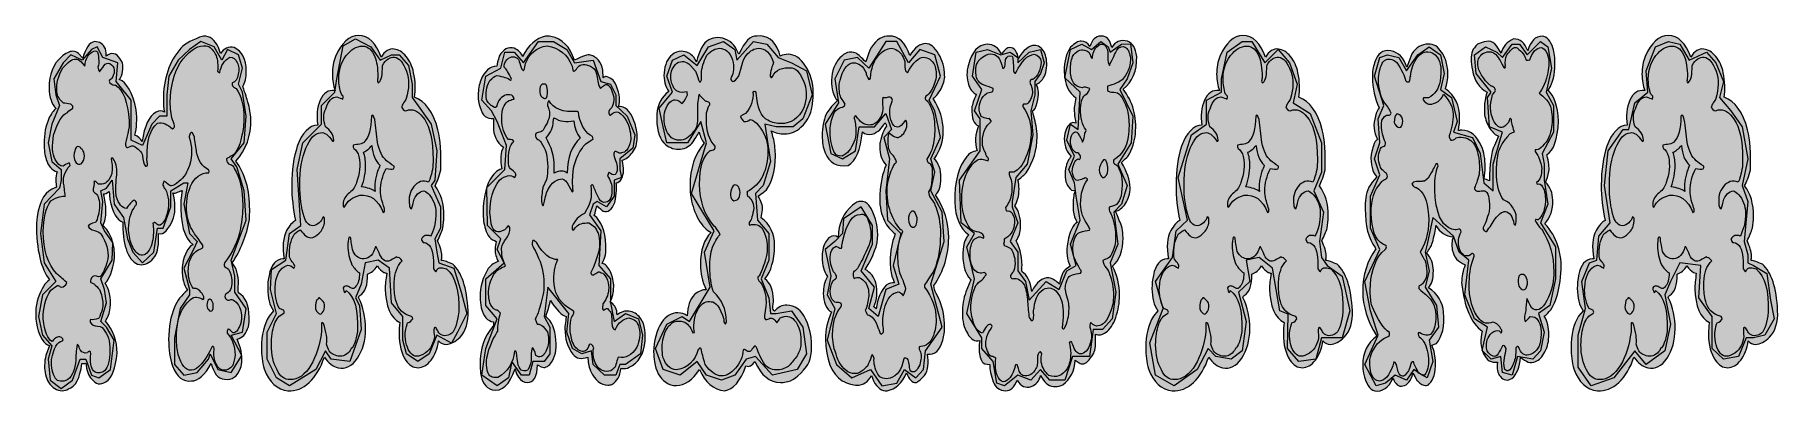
# Model space of a CAD drawing. Extents: x 320 to 1608, y -1070 to -806.
import ezdxf

# ---------------------------------------------------------------- set-up
doc = ezdxf.new("R2010")
doc.units = 0
doc.header["$MEASUREMENT"] = 0
doc.layers.add('katman 1', color=7, linetype='Continuous')

# ---------------------------------------------------------------- blocks, each defined once
blk = doc.blocks.new('block 2')
at = {"layer": 'katman 1', "true_color": 0xffffff}
h = blk.add_hatch(color=7, dxfattribs=at)
h.dxf.hatch_style = 2
edge = h.paths.add_edge_path()
edge.add_spline(control_points=[(479.3, -867.9), (479.6, -880.3), (475.9, -890.7), (468.3, -899.1), (475.1, -908.1), (478.5, -920.1), (478.5, -935), (478.5, -937.5), (478.5, -939.9), (478.3, -942.2), (476.2, -954.2), (471.9, -964.9), (465.5, -974.3), (468.7, -977.7), (470.2, -982.9), (470.2, -990.1), (470, -991.8), (470, -993.9), (470.2, -996.4), (475.4, -999.3), (478, -1005.4), (478.1, -1014.6), (478.7, -1019.3), (477.4, -1023.7), (474.2, -1027.9), (473, -1029.1), (471.4, -1030.1), (469.2, -1030.7), (469.9, -1032.2), (470.7, -1034.4), (471.6, -1037.3), (473.2, -1043.8), (473.2, -1048.8), (471.6, -1052.1), (469.5, -1058.4), (465.6, -1061.1), (459.8, -1060.3), (455, -1059.7), (451.8, -1055.8), (450.1, -1048.6), (445.3, -1057.3), (440.4, -1061.6), (435.4, -1061.6), (429.2, -1062.4), (424.6, -1058.7), (421.4, -1050.5), (419.6, -1044.7), (418.6, -1038.2), (418.6, -1031), (418.6, -1021.6), (420.1, -1013.6), (423, -1007.1), (424.8, -1002.3), (428, -998.1), (432.5, -994.5), (429.8, -990.7), (428.5, -985.7), (428.5, -979.4), (428.5, -977.1), (428.8, -974.7), (429.3, -972.4), (431.4, -965.7), (433.9, -961.8), (436.6, -960.8), (430, -956), (427.1, -945), (427.7, -928), (427.7, -928), (428.5, -920.8), (428.5, -920.8), (428.4, -920.8), (427.3, -921.2), (425.2, -922), (423.8, -922.7), (422.7, -922.8), (421.8, -922.4), (423.6, -929.5), (423.8, -935.7), (422.2, -940.9), (418.6, -950), (414.9, -953.9), (411.1, -952.6), (411.5, -960.6), (410.6, -966.2), (408.3, -969.6), (405.4, -973.6), (402.2, -975.6), (398.5, -975.6), (394.5, -975.6), (391.2, -973), (388.6, -967.7), (386.3, -963.1), (385.1, -956.9), (384.8, -949.1), (384.8, -949.1), (384.8, -944.1), (384.8, -944.1), (380.3, -942.8), (377, -937.2), (375.1, -927.1), (375.1, -926.3), (374.9, -924.4), (374.7, -921.4), (373, -922.7), (371.6, -923.3), (370.4, -923.3), (371.6, -927.3), (372.2, -931.4), (372.2, -935.6), (372.2, -940.2), (371.4, -943.9), (370, -946.9), (372.8, -948.8), (374.9, -952), (376.5, -956.6), (378.1, -961.2), (378.8, -965.9), (378.5, -970.8), (377.2, -980), (374.9, -986.2), (371.6, -989.3), (374.9, -993.7), (376.1, -999.8), (375.3, -1007.5), (374.9, -1011.5), (373.7, -1014.7), (371.8, -1017.3), (377.7, -1024), (380.6, -1031.9), (380.5, -1041.1), (379.5, -1052.2), (376.8, -1059.3), (372.2, -1062.2), (368.1, -1064.7), (364.7, -1064.1), (361.9, -1060.3), (359.2, -1057.7), (357.8, -1053.7), (357.5, -1048.3), (356.3, -1048.8), (355.3, -1048.9), (354.4, -1048.6), (353.1, -1059.6), (349.8, -1065.9), (344.5, -1067.5), (343, -1068.4), (341.5, -1068.8), (339.9, -1068.8), (336.1, -1068.8), (332.7, -1066.7), (329.7, -1062.5), (327.8, -1059.1), (326.9, -1055.1), (326.9, -1050.2), (326.9, -1047.5), (327.2, -1045), (327.9, -1042.7), (327.9, -1042.7), (330.4, -1035.4), (330.4, -1035.4), (326.4, -1034.2), (323.4, -1029.5), (321.5, -1021.6), (319.7, -1014), (319.9, -1006.8), (322.2, -1000), (324.5, -993.2), (327.3, -988.8), (330.6, -986.9), (324.2, -978.7), (320.9, -964.8), (320.8, -945), (322.1, -931.2), (325.9, -922.8), (332.2, -919.8), (332.2, -919.8), (335.8, -918.3), (335.8, -918.3), (335.4, -916.8), (335.2, -915.1), (335.2, -913.2), (335.2, -910.9), (335.5, -908.8), (336.2, -906.9), (332.2, -905.7), (329.5, -902.6), (328.1, -897.8), (327, -894.4), (326.5, -890.6), (326.5, -886.1), (326.5, -879), (327.7, -872.8), (330, -867.6), (331.6, -864.2), (333.4, -861.7), (335.4, -860), (332.1, -857.1), (330.4, -851.9), (330.2, -844.6), (330.1, -834.9), (333.1, -827.4), (339.3, -821.9), (342.4, -819.2), (345.2, -817.8), (347.8, -817.8), (349.3, -817.8), (350.7, -818.3), (352, -819.4), (352, -819.4), (355.2, -822.8), (355.2, -822.8), (357.1, -815.5), (360, -811.4), (363.9, -810.6), (367.7, -810.6), (370.3, -812.4), (371.8, -815.9), (372.3, -818.2), (372.5, -820), (372.4, -821.3), (376.4, -818.3), (379.9, -819), (382.6, -823.2), (384.8, -825.9), (385.3, -829.7), (384.2, -834.5), (383.6, -836.4), (382.8, -837.8), (382.1, -838.6), (387.7, -840.7), (391.9, -848.2), (394.7, -861), (395.4, -868.3), (395, -874.6), (393.7, -879.8), (396.1, -880.7), (397.9, -882.3), (399.1, -884.6), (400.6, -873), (404.1, -865.8), (409.3, -862.8), (411.7, -861.6), (413.8, -861.6), (415.5, -862.8), (414.9, -859.9), (414.7, -857), (414.7, -854), (414.7, -838.1), (419, -825.3), (427.6, -815.6), (430.7, -812), (436.4, -809), (444.4, -806.5), (449.1, -806.5), (452.8, -809.3), (455.5, -815), (455.5, -815), (456.9, -819.4), (456.9, -819.4), (459.4, -815.6), (462.8, -814.1), (467, -815), (473, -817.7), (476, -823.6), (476, -832.6), (476, -837.2), (475.1, -841), (473.4, -843.9), (475.4, -849.4), (476.6, -853.2), (477.2, -855.3), (478.5, -859.7), (479.2, -863.9), (479.3, -867.9)], knot_values=[0, 0, 0, 0, 1, 1, 1, 2, 2, 2, 3, 3, 3, 4, 4, 4, 5, 5, 5, 6, 6, 6, 7, 7, 7, 8, 8, 8, 9, 9, 9, 10, 10, 10, 11, 11, 11, 12, 12, 12, 13, 13, 13, 14, 14, 14, 15, 15, 15, 16, 16, 16, 17, 17, 17, 18, 18, 18, 19, 19, 19, 20, 20, 20, 21, 21, 21, 22, 22, 22, 23, 23, 23, 24, 24, 24, 25, 25, 25, 26, 26, 26, 27, 27, 27, 28, 28, 28, 29, 29, 29, 30, 30, 30, 31, 31, 31, 32, 32, 32, 33, 33, 33, 34, 34, 34, 35, 35, 35, 36, 36, 36, 37, 37, 37, 38, 38, 38, 39, 39, 39, 40, 40, 40, 41, 41, 41, 42, 42, 42, 43, 43, 43, 44, 44, 44, 45, 45, 45, 46, 46, 46, 47, 47, 47, 48, 48, 48, 49, 49, 49, 50, 50, 50, 51, 51, 51, 52, 52, 52, 53, 53, 53, 54, 54, 54, 55, 55, 55, 56, 56, 56, 57, 57, 57, 58, 58, 58, 59, 59, 59, 60, 60, 60, 61, 61, 61, 62, 62, 62, 63, 63, 63, 64, 64, 64, 65, 65, 65, 66, 66, 66, 67, 67, 67, 68, 68, 68, 69, 69, 69, 70, 70, 70, 71, 71, 71, 72, 72, 72, 73, 73, 73, 74, 74, 74, 75, 75, 75, 76, 76, 76, 77, 77, 77, 78, 78, 78, 79, 79, 79, 80, 80, 80, 81, 81, 81, 82, 82, 82, 83, 83, 83, 84, 84, 84, 85, 85, 85, 86, 86, 86, 87, 87, 87, 88, 88, 88, 89, 89, 89, 90, 90, 90, 91, 91, 91, 91], degree=3, periodic=1)
edge = h.paths.add_edge_path()
edge.add_spline(control_points=[(472.8, -879.8), (473.7, -875.9), (474.2, -871.7), (474.2, -867.3), (474.2, -857.8), (472.3, -850.5), (468.5, -845.2), (467.8, -845), (466.9, -844.4), (465.9, -843.3), (465.4, -842.3), (465.4, -841.5), (465.9, -841.1), (468, -840.5), (469.4, -838.4), (470, -834.8), (470.8, -831.5), (470.6, -828.5), (469.2, -826), (467.9, -823.5), (466.2, -822.2), (463.9, -822.2), (459.7, -824.5), (457.2, -828.3), (456.4, -833.6), (456.4, -833.6), (454.8, -832.6), (454.8, -832.6), (455.2, -828), (454.8, -824.1), (453.6, -821), (452.6, -818.4), (450.8, -816.2), (448.3, -814.3), (447, -813.9), (445.7, -813.7), (444.3, -813.7), (438.9, -813.7), (433.2, -817.9), (427.1, -826.3), (422.3, -834.7), (419.8, -844.4), (419.8, -855.3), (419.8, -859.9), (420.3, -864.3), (421.4, -868.5), (422.5, -871), (423, -872.6), (423, -873.2), (423, -873.7), (422.5, -874.3), (421.4, -875.1), (417.8, -871.6), (414.1, -870.2), (410.3, -871), (404.9, -875.7), (402.3, -884.1), (402.6, -896.2), (402.5, -896.9), (402.5, -897.8), (402.6, -899.1), (402.9, -900.3), (403, -901.2), (403, -901.6), (403, -902.4), (402.5, -902.8), (401.4, -902.8), (400.2, -900.9), (399.5, -898.3), (399.3, -895), (398.7, -892.2), (396.4, -889.8), (392.3, -887.7), (391.8, -887.5), (391, -887.7), (390.1, -888.2), (389.1, -888.7), (388.4, -889), (388.2, -889), (387.4, -889), (386.9, -888.4), (386.6, -887.1), (386.7, -885.6), (387.3, -882.8), (388.4, -878.6), (389.3, -875), (389.6, -871.9), (389.4, -869.1), (388.4, -855.1), (385, -846.3), (379.1, -842.7), (378, -843.1), (376.6, -842.5), (374.9, -840.8), (374.8, -840.6), (374.7, -840.3), (374.7, -839.9), (374.7, -839.4), (375, -839), (375.6, -838.6), (376.2, -838.2), (376.6, -837.9), (376.7, -837.7), (377.8, -835.8), (378.3, -834.2), (378.3, -832.9), (378.6, -830.8), (377.9, -829.1), (376.3, -827.7), (374.7, -826.4), (373.2, -826.2), (371.6, -827.3), (370.6, -828.7), (369.3, -830.6), (367.6, -832.9), (367, -832.1), (366.5, -830.9), (366.2, -829.5), (367.2, -828), (367.2, -824.8), (366.4, -820), (365.9, -817.5), (364.8, -816.8), (363.3, -817.8), (359.4, -819.1), (357.3, -822.7), (356.7, -828.8), (356.7, -828.8), (353.6, -825.4), (353.6, -825.4), (352.4, -824.1), (351.1, -823.5), (349.6, -823.5), (347.4, -823.5), (344.3, -825.7), (340.3, -830.1), (336.9, -835.8), (335.5, -841.6), (336, -847.7), (336.1, -850.7), (337.8, -853.5), (340.9, -856.2), (342.2, -856.2), (344, -856.4), (346.3, -856.9), (347.6, -857.7), (348.1, -858.8), (347.8, -860), (346.7, -860.2), (345.3, -861.3), (343.7, -863.2), (340.1, -864.2), (336.8, -869.8), (333.6, -879.8), (332.2, -887.6), (332.6, -893.6), (334.8, -897.8), (336.5, -901.2), (338.4, -902.8), (340.5, -902.8), (341.4, -902), (343, -901.2), (345.1, -900.3), (345.6, -900.9), (345.8, -901.6), (345.7, -902.2), (342, -906.6), (340.4, -911), (340.9, -915.4), (341.4, -917.5), (341.8, -920.8), (342.1, -925.2), (339.9, -924.4), (336.4, -925.4), (331.6, -928.3), (327.8, -933.6), (325.9, -941.2), (325.9, -951), (325.9, -964.7), (329.2, -975.1), (335.7, -982.2), (337.5, -983.5), (340, -985.7), (343.3, -988.8), (343.3, -988.8), (342.7, -990.4), (342.7, -990.4), (341.3, -991.9), (339.8, -992.4), (338.4, -992), (337.7, -991.3), (337, -991), (336.4, -991), (336.2, -991), (334.6, -992.2), (331.4, -994.5), (327.5, -1000.8), (325.6, -1007.8), (325.9, -1015.6), (327, -1025.2), (329.2, -1030.8), (332.6, -1032.3), (333.7, -1030.8), (334.7, -1029.9), (335.8, -1029.4), (337.6, -1028.6), (339.1, -1028.9), (340.3, -1030.4), (340.7, -1030.8), (340.7, -1031.3), (340.1, -1032), (336.3, -1032.6), (333.6, -1037.2), (332, -1045.8), (331.6, -1051.5), (332.6, -1056.1), (335, -1059.7), (336.7, -1062.2), (339.7, -1062.5), (344.1, -1060.6), (347.5, -1057.9), (349.5, -1053.1), (350, -1046.1), (349.9, -1043.4), (350.2, -1039.5), (351, -1034.5), (351.5, -1034.7), (352, -1035.4), (352.4, -1036.7), (352.8, -1037.9), (353.1, -1038.7), (353.4, -1038.9), (354.7, -1040.6), (356.4, -1041.2), (358.5, -1040.8), (358.8, -1040.1), (359.4, -1039.7), (360.3, -1039.5), (360.8, -1039.7), (361.1, -1040.4), (361.1, -1041.4), (360.4, -1047.5), (361.1, -1051.7), (363.1, -1054), (364.4, -1055.9), (366.8, -1056.2), (370.2, -1054.9), (373.1, -1052.9), (374.7, -1048.4), (375.1, -1041.7), (375.7, -1034.4), (374.4, -1028.7), (371.4, -1024.7), (370.5, -1022.4), (368.7, -1021.2), (366, -1021.1), (363.4, -1021), (361.6, -1020), (360.7, -1018.1), (360.3, -1017.3), (360.4, -1016.6), (360.9, -1016.2), (362.5, -1016.4), (364.5, -1016.1), (366.8, -1015.3), (367.1, -1015.1), (367.9, -1013.3), (369.2, -1009.9), (369.7, -1008.4), (370, -1006.9), (370, -1005.2), (370, -1002.5), (369.3, -999.1), (368, -995.1), (367.4, -993.6), (366.1, -992.2), (364.3, -990.7), (364.1, -990.1), (363.6, -989.7), (362.8, -989.4), (361.9, -989.2), (361.4, -989), (361.1, -988.8), (360.7, -988.4), (360.8, -987.2), (361.5, -985.3), (362.8, -983.7), (364.7, -983.5), (367, -984.7), (369.3, -984.1), (371.5, -979.6), (373.7, -971.2), (374.4, -965.3), (372.6, -959.2), (368.4, -952.9), (367.6, -951.7), (366, -950.8), (363.7, -950.2), (361.3, -949.7), (359.8, -948.7), (359.1, -947.2), (359.5, -946), (361.3, -945), (364.5, -944.4), (366.2, -941.9), (367.2, -937.5), (367.6, -931.2), (367.2, -926.6), (366, -923.6), (364.1, -922.4), (363.1, -921.9), (362.7, -921.2), (362.7, -920.2), (362.7, -920), (362.8, -919.3), (363.1, -918.3), (363.3, -917.2), (363.5, -916.4), (363.5, -915.8), (363.5, -915.1), (363.4, -914.6), (363.3, -914.2), (363.5, -914), (363.8, -913.9), (364.1, -913.9), (364.5, -913.9), (365, -914.3), (365.7, -915.1), (366.5, -916), (367.1, -916.3), (367.6, -916.1), (371.8, -916.5), (374.8, -913.9), (376.5, -908.2), (376.8, -906.7), (376.9, -905.3), (376.9, -903.8), (376.9, -901.5), (376.6, -899.4), (376.1, -897.5), (376.2, -896.9), (376.4, -896.5), (376.7, -896.5), (379.1, -898.6), (380.3, -902), (380.3, -906.6), (380.3, -907.9), (380.1, -910), (379.9, -912.9), (379.6, -915.9), (379.5, -918.1), (379.5, -919.5), (379.5, -921.6), (379.6, -923.4), (379.9, -924.9), (381.7, -930.8), (384.2, -933.8), (387.4, -934), (389.4, -930.9), (391.3, -928.9), (393.1, -928), (394.2, -928.5), (394.8, -929.2), (394.9, -930.2), (394.8, -931.1), (394.4, -931.7), (393.9, -932.1), (390.6, -937), (389, -942.5), (389, -948.8), (389, -952.8), (389.7, -956.7), (391.2, -960.6), (392.8, -964.5), (394.7, -967.1), (397.1, -968.3), (400.2, -969.4), (402.9, -967.7), (405, -963.3), (406.6, -959.5), (407.4, -955.1), (407.4, -950.1), (407.4, -948.4), (407.2, -946.7), (407, -945), (407.4, -944.6), (407.7, -944.4), (408, -944.4), (408.3, -944.4), (409, -944.8), (409.9, -945.7), (410.9, -946.5), (411.6, -946.7), (412.3, -946.3), (414.8, -945), (416.7, -941.8), (417.8, -936.5), (419.2, -930.2), (418.6, -924.6), (416.1, -919.5), (415.7, -919.5), (415.4, -919.3), (415.3, -918.9), (415.1, -918.5), (414.9, -918), (414.7, -917.5), (414.4, -917), (414.3, -916.5), (414.3, -916.1), (414.4, -915.9), (414.5, -915.6), (414.6, -915.3), (414.6, -915), (414.8, -914.5), (415.1, -913.9), (415.7, -914.1), (416.7, -914.7), (417.8, -915.8), (419, -916.8), (420, -917.3), (420.8, -917.3), (422, -917.3), (423.8, -916.3), (426.1, -914.2), (430, -911), (432.5, -907), (433.9, -902.2), (436.2, -894.9), (436.2, -887.9), (433.7, -881.4), (433.9, -880.6), (434.3, -879.7), (434.6, -878.7), (435, -877.8), (435.6, -877.5), (436.2, -878), (436.2, -878), (437.8, -881.4), (437.8, -881.4), (437.7, -882.7), (437.9, -884.5), (438.4, -886.8), (438.9, -889.1), (439.2, -890.9), (439.2, -892.1), (440.2, -898.2), (443.3, -902.7), (448.3, -905.7), (448.7, -906.5), (448.7, -907.1), (448.3, -907.6), (442.2, -907.6), (437.7, -911), (434.6, -918), (434.6, -918), (434.6, -918.6), (434.6, -918.6), (432.3, -923.2), (431.4, -929.5), (432.1, -937.5), (432.5, -942.3), (434, -946.8), (436.6, -951), (436.8, -951.4), (439.2, -954.8), (443.9, -961.1), (444.1, -962.6), (443.7, -963.4), (442.8, -963.6), (441.3, -964.2), (440.5, -964.6), (440.4, -964.6), (435.5, -967.5), (433.1, -972.9), (433.1, -980.6), (433.1, -985.7), (434.4, -989.9), (437, -993.2), (439.7, -992.8), (442, -994.5), (444.1, -998.3), (444.9, -999.7), (444.9, -1000.8), (444.1, -1001.4), (442.3, -1000.4), (440.6, -999.7), (439.2, -999.5), (436.3, -999.5), (433.1, -1002), (429.7, -1007.1), (426.1, -1012.7), (424.4, -1020.4), (424.4, -1030.1), (424.4, -1034.3), (424.8, -1038.3), (425.6, -1042), (427.9, -1050), (431.2, -1053.9), (435.4, -1053.7), (440.3, -1053.3), (445.4, -1047.4), (450.7, -1036.1), (451.3, -1035.8), (451.8, -1036), (452, -1036.5), (452.3, -1037.1), (452.4, -1037.8), (452.2, -1038.6), (451.7, -1042.5), (452.2, -1045.9), (453.7, -1049), (455.2, -1052.1), (457.2, -1053.7), (459.6, -1053.7), (461.8, -1053.7), (463.8, -1052.6), (465.7, -1050.5), (466.6, -1048.8), (467.3, -1046.2), (467.7, -1042.6), (467.5, -1035.6), (465.6, -1030.1), (461.9, -1026.3), (461.8, -1025.3), (462, -1024.2), (462.5, -1023.1), (463.1, -1023.1), (463.7, -1023.6), (464.6, -1024.6), (465.5, -1025.5), (466.2, -1026), (466.9, -1026), (468.9, -1025.8), (470.6, -1023), (472.2, -1017.8), (472.3, -1016.7), (472.4, -1015.7), (472.4, -1014.6), (472.4, -1010), (471.1, -1006.2), (468.5, -1003.3), (466.7, -1001.6), (465.4, -1001), (464.5, -1001.4), (462.8, -1002.3), (461.5, -1001.9), (460.7, -1000.5), (460.1, -999.6), (460.1, -998.6), (460.7, -997.3), (462.1, -996.9), (463.2, -995.7), (464.3, -993.9), (465.8, -990.5), (465.8, -986.6), (464.3, -982.2), (463.4, -979.5), (462.3, -977.9), (460.9, -977.6), (459.6, -977.3), (459.2, -976.2), (459.8, -974.3), (466, -966.6), (469.9, -958.1), (471.6, -948.8), (472.8, -942.9), (473.4, -937.2), (473.4, -931.5), (473.4, -920), (471.3, -910.9), (467.1, -904.4), (466.7, -902.9), (465.7, -901.9), (464, -901.4), (462.4, -900.9), (461.5, -899.7), (461.3, -897.8), (461.3, -897.2), (461.7, -896.8), (462.5, -896.7), (463.3, -896.6), (463.8, -896.2), (463.9, -895.6), (467.9, -894.5), (470.8, -889.3), (472.8, -879.8)], knot_values=[0, 0, 0, 0, 1, 1, 1, 2, 2, 2, 3, 3, 3, 4, 4, 4, 5, 5, 5, 6, 6, 6, 7, 7, 7, 8, 8, 8, 9, 9, 9, 10, 10, 10, 11, 11, 11, 12, 12, 12, 13, 13, 13, 14, 14, 14, 15, 15, 15, 16, 16, 16, 17, 17, 17, 18, 18, 18, 19, 19, 19, 20, 20, 20, 21, 21, 21, 22, 22, 22, 23, 23, 23, 24, 24, 24, 25, 25, 25, 26, 26, 26, 27, 27, 27, 28, 28, 28, 29, 29, 29, 30, 30, 30, 31, 31, 31, 32, 32, 32, 33, 33, 33, 34, 34, 34, 35, 35, 35, 36, 36, 36, 37, 37, 37, 38, 38, 38, 39, 39, 39, 40, 40, 40, 41, 41, 41, 42, 42, 42, 43, 43, 43, 44, 44, 44, 45, 45, 45, 46, 46, 46, 47, 47, 47, 48, 48, 48, 49, 49, 49, 50, 50, 50, 51, 51, 51, 52, 52, 52, 53, 53, 53, 54, 54, 54, 55, 55, 55, 56, 56, 56, 57, 57, 57, 58, 58, 58, 59, 59, 59, 60, 60, 60, 61, 61, 61, 62, 62, 62, 63, 63, 63, 64, 64, 64, 65, 65, 65, 66, 66, 66, 67, 67, 67, 68, 68, 68, 69, 69, 69, 70, 70, 70, 71, 71, 71, 72, 72, 72, 73, 73, 73, 74, 74, 74, 75, 75, 75, 76, 76, 76, 77, 77, 77, 78, 78, 78, 79, 79, 79, 80, 80, 80, 81, 81, 81, 82, 82, 82, 83, 83, 83, 84, 84, 84, 85, 85, 85, 86, 86, 86, 87, 87, 87, 88, 88, 88, 89, 89, 89, 90, 90, 90, 91, 91, 91, 92, 92, 92, 93, 93, 93, 94, 94, 94, 95, 95, 95, 96, 96, 96, 97, 97, 97, 98, 98, 98, 99, 99, 99, 100, 100, 100, 101, 101, 101, 102, 102, 102, 103, 103, 103, 104, 104, 104, 105, 105, 105, 106, 106, 106, 107, 107, 107, 108, 108, 108, 109, 109, 109, 110, 110, 110, 111, 111, 111, 112, 112, 112, 113, 113, 113, 114, 114, 114, 115, 115, 115, 116, 116, 116, 117, 117, 117, 118, 118, 118, 119, 119, 119, 120, 120, 120, 121, 121, 121, 122, 122, 122, 123, 123, 123, 124, 124, 124, 125, 125, 125, 126, 126, 126, 127, 127, 127, 128, 128, 128, 129, 129, 129, 130, 130, 130, 131, 131, 131, 132, 132, 132, 133, 133, 133, 134, 134, 134, 135, 135, 135, 136, 136, 136, 137, 137, 137, 138, 138, 138, 139, 139, 139, 140, 140, 140, 141, 141, 141, 142, 142, 142, 143, 143, 143, 144, 144, 144, 145, 145, 145, 146, 146, 146, 147, 147, 147, 148, 148, 148, 149, 149, 149, 150, 150, 150, 151, 151, 151, 152, 152, 152, 153, 153, 153, 154, 154, 154, 155, 155, 155, 156, 156, 156, 157, 157, 157, 158, 158, 158, 159, 159, 159, 160, 160, 160, 161, 161, 161, 162, 162, 162, 163, 163, 163, 164, 164, 164, 165, 165, 165, 166, 166, 166, 167, 167, 167, 168, 168, 168, 169, 169, 169, 170, 170, 170, 171, 171, 171, 172, 172, 172, 173, 173, 173, 174, 174, 174, 175, 175, 175, 176, 176, 176, 177, 177, 177, 178, 178, 178, 179, 179, 179, 180, 180, 180, 181, 181, 181, 182, 182, 182, 183, 183, 183, 184, 184, 184, 185, 185, 185, 186, 186, 186, 187, 187, 187, 188, 188, 188, 189, 189, 189, 190, 190, 190, 191, 191, 191, 192, 192, 192, 193, 193, 193, 194, 194, 194, 195, 195, 195, 195], degree=3, periodic=1)
edge = h.paths.add_edge_path()
edge.add_spline(control_points=[(356.3, -895.3), (356.3, -897.6), (355.6, -899.5), (354, -900.9), (352.7, -901.8), (351.4, -901.5), (350.3, -900.2), (349.2, -898.8), (348.6, -897.1), (348.6, -895), (348.8, -892.4), (349.3, -890.5), (350.2, -889), (350.9, -887.9), (351.9, -887.9), (353.4, -889), (353.8, -889.8), (354.2, -890.2), (354.6, -890.2), (355.6, -891.3), (356.2, -893), (356.3, -895.3)], knot_values=[0, 0, 0, 0, 1, 1, 1, 2, 2, 2, 3, 3, 3, 4, 4, 4, 5, 5, 5, 6, 6, 6, 7, 7, 7, 7], degree=3, periodic=1)
edge = h.paths.add_edge_path()
edge.add_spline(control_points=[(451.5, -1008), (450.9, -1009.9), (450.1, -1010.4), (448.9, -1009.6), (447.6, -1008.6), (446.9, -1007.3), (446.9, -1005.8), (446.8, -1003.5), (447.4, -1001.9), (448.7, -1001.1), (449.7, -1001.1), (450.7, -1002.1), (451.5, -1004.2), (451.6, -1004.5), (451.6, -1005.7), (451.5, -1008)], knot_values=[0, 0, 0, 0, 1, 1, 1, 2, 2, 2, 3, 3, 3, 4, 4, 4, 5, 5, 5, 5], degree=3, periodic=1)
h = blk.add_hatch(color=7, dxfattribs=at)
h.dxf.hatch_style = 2
edge = h.paths.add_edge_path()
edge.add_spline(control_points=[(639.9, -1009.6), (640.3, -1018.2), (638.3, -1024.7), (634, -1029.1), (630.4, -1032.7), (627, -1034.5), (623.7, -1034.5), (621.6, -1034.5), (619.7, -1033.6), (618.1, -1032), (617.3, -1037.6), (615.5, -1042.3), (612.6, -1046.1), (609.7, -1049.9), (606.5, -1051.8), (603.1, -1051.8), (599.4, -1051.8), (596.4, -1050), (594, -1046.4), (590.6, -1041.4), (588.9, -1034.8), (588.9, -1026.6), (588.9, -1023.9), (589.1, -1021.1), (589.5, -1018.4), (582.7, -1014.8), (579.1, -1006.4), (578.6, -993.2), (578.7, -990.5), (579.1, -986.7), (579.8, -981.9), (579.1, -981.7), (578.4, -981.5), (577.6, -981.3), (576, -980.4), (574.4, -978.8), (572.9, -976.5), (570.7, -979.7), (568.4, -981.6), (565.7, -982.5), (565.9, -990.6), (564, -995.9), (560, -998.4), (560, -998.6), (559.7, -998.8), (559.2, -999), (558.8, -999.4), (558.8, -999.9), (559.2, -1000.3), (562.5, -1007.1), (564.2, -1014.7), (564.2, -1023.1), (564.2, -1031.6), (562.1, -1038.8), (558.1, -1044.8), (554.1, -1050.7), (549.4, -1053.1), (544, -1051.8), (540, -1051), (536.6, -1048.4), (533.7, -1043.9), (531.1, -1051.9), (527.3, -1058.1), (522.5, -1062.7), (517.7, -1067.2), (512.5, -1069.2), (506.8, -1068.8), (498.8, -1068), (492.9, -1062.6), (489.2, -1052.7), (487.9, -1047.7), (487.2, -1042.5), (487.2, -1037), (487.2, -1027.5), (489.1, -1019.8), (492.8, -1013.7), (492.8, -1013.7), (496.1, -1009.6), (496.1, -1009.6), (493.2, -1005.6), (491.8, -1000.2), (491.8, -993.2), (491.8, -989.9), (492.1, -986.6), (492.8, -983.5), (494.4, -975.7), (497.8, -971.6), (503.1, -971.2), (503.1, -971.2), (504, -971.2), (504, -971.2), (502.5, -962.4), (503.1, -955.4), (505.8, -950.4), (507.8, -946.6), (510, -944.1), (512.4, -942.8), (510.5, -934.4), (509.6, -925.7), (509.6, -916.7), (509.6, -905.6), (511, -896), (513.7, -888), (517.3, -878), (522.3, -872.7), (528.8, -872.3), (527.7, -865.6), (528.3, -859.5), (530.6, -854), (532.9, -848.6), (536.6, -846.2), (541.6, -846.8), (540.3, -843.2), (539.6, -839.2), (539.6, -834.8), (539.6, -829.8), (540.4, -825.4), (542, -821.6), (546.5, -811.3), (552.2, -806.2), (559, -806.2), (566.4, -806.2), (571.9, -811.5), (575.6, -822.2), (578.4, -817.6), (581.6, -815.6), (585.3, -816.2), (588.5, -816.4), (591.4, -818.2), (594.1, -821.6), (596.8, -824.9), (598.7, -828.9), (599.7, -833.6), (601.1, -840.1), (601.3, -846.2), (600.3, -851.8), (608.5, -854.8), (614.3, -862.7), (617.7, -875.8), (619.6, -883.3), (620.2, -893.2), (619.7, -905.4), (618.5, -910.4), (617.1, -914.4), (615.6, -917.3), (619.9, -923), (622.1, -930.6), (622.1, -940), (622.1, -942.9), (621.8, -945.8), (621.3, -948.5), (620.4, -951.4), (619.1, -954.6), (617.3, -958), (619.5, -962.4), (620.5, -966), (620.5, -969), (620.5, -970.2), (620.4, -971.4), (620.3, -972.4), (622.3, -972.6), (625.1, -973.6), (628.6, -975.3), (635.3, -981.2), (639.1, -992.6), (639.9, -1009.6)], knot_values=[0, 0, 0, 0, 1, 1, 1, 2, 2, 2, 3, 3, 3, 4, 4, 4, 5, 5, 5, 6, 6, 6, 7, 7, 7, 8, 8, 8, 9, 9, 9, 10, 10, 10, 11, 11, 11, 12, 12, 12, 13, 13, 13, 14, 14, 14, 15, 15, 15, 16, 16, 16, 17, 17, 17, 18, 18, 18, 19, 19, 19, 20, 20, 20, 21, 21, 21, 22, 22, 22, 23, 23, 23, 24, 24, 24, 25, 25, 25, 26, 26, 26, 27, 27, 27, 28, 28, 28, 29, 29, 29, 30, 30, 30, 31, 31, 31, 32, 32, 32, 33, 33, 33, 34, 34, 34, 35, 35, 35, 36, 36, 36, 37, 37, 37, 38, 38, 38, 39, 39, 39, 40, 40, 40, 41, 41, 41, 42, 42, 42, 43, 43, 43, 44, 44, 44, 45, 45, 45, 46, 46, 46, 47, 47, 47, 48, 48, 48, 49, 49, 49, 50, 50, 50, 51, 51, 51, 52, 52, 52, 53, 53, 53, 54, 54, 54, 55, 55, 55, 55], degree=3, periodic=1)
edge = h.paths.add_edge_path()
edge.add_spline(control_points=[(633, -1010.5), (633.6, -995), (630.7, -984.4), (624.1, -978.7), (622.7, -978.3), (621.4, -978), (619.9, -977.8), (618.2, -977.8), (617, -978.7), (616.4, -980.6), (616.1, -980.8), (615.4, -980.2), (614.4, -978.7), (614.6, -970.1), (613.7, -964.4), (611.4, -961.4), (609.4, -959.5), (607.9, -958.8), (606.7, -959.2), (605.9, -958), (605.5, -957.1), (605.5, -956.7), (606.9, -954), (609.2, -953.2), (612.2, -954.5), (613, -953), (614, -950.6), (615.2, -947.2), (616.6, -939.7), (616.5, -933.9), (614.8, -929.9), (612.7, -924.9), (610.2, -921.9), (607.3, -921.1), (603.7, -921.3), (601.1, -923.9), (599.5, -929), (599.4, -930.4), (599, -932.2), (598.2, -934.3), (597.1, -933.5), (596.6, -932.6), (596.6, -931.5), (595.8, -926), (596.9, -921.5), (599.8, -917.8), (602.8, -914.1), (606.5, -913), (610.8, -914.5), (611.9, -912.2), (612.9, -908.5), (614, -903.5), (614.4, -887.9), (612.8, -877), (609.2, -870.6), (605.7, -864.2), (601.7, -861), (597.4, -861), (596.5, -861), (595.5, -861.2), (594.6, -861.6), (593.7, -862.4), (592.4, -861.7), (590.9, -859.4), (590.9, -858.3), (591.3, -857.2), (592.3, -855.9), (593.3, -854.7), (593.9, -853.6), (594.2, -852.8), (596.5, -845.4), (596.5, -838.7), (594.4, -832.6), (592, -826.1), (589.1, -822.6), (585.5, -822.2), (582.2, -821.8), (579.2, -823.8), (576.6, -828.2), (576.6, -832.2), (576.5, -834.4), (576.4, -834.8), (576.1, -837.3), (575.6, -839.1), (574.6, -840.2), (573.7, -841.4), (573.1, -841.3), (572.9, -839.9), (573, -839), (573.1, -838), (573.3, -836.7), (573.1, -830.2), (572.4, -825.3), (571.1, -821.9), (569.1, -816.7), (566, -814), (561.8, -814), (557.4, -814), (553.5, -816.3), (549.9, -821), (545.7, -826.4), (543.9, -833.1), (544.4, -841.1), (544.6, -843), (545, -844.9), (545.4, -846.9), (545.8, -848.9), (546.6, -850.2), (547.7, -850.9), (547.7, -851.5), (547.6, -852.2), (547.3, -853.1), (546.4, -852.7), (544.9, -852.1), (542.8, -851.5), (539.5, -851.5), (536.8, -854.4), (534.7, -860.3), (532.8, -864.3), (532.8, -868.7), (534.5, -873.6), (538.3, -876.3), (540.4, -879.6), (540.8, -883.6), (540.8, -884.1), (540.5, -884.3), (539.8, -884.3), (536.7, -879.6), (533.7, -877.5), (530.9, -878), (526.7, -878.4), (523.1, -882.2), (520.1, -889.5), (517, -896.7), (515.5, -905.7), (515.5, -916.4), (515.5, -925.4), (516.6, -933.4), (518.7, -940.3), (519.9, -944.3), (522, -946.5), (525.2, -946.9), (528.9, -946.1), (531.4, -943.9), (532.7, -940.3), (533, -940.1), (533.4, -940.4), (533.9, -941.3), (533.9, -940.8), (533.8, -942.1), (533.7, -945), (533.2, -947.8), (531.9, -950.2), (529.8, -952.4), (527.6, -954.6), (525.6, -955.7), (523.6, -955.7), (521.3, -955.7), (518.7, -953.8), (515.9, -949.8), (515, -950.2), (513.5, -951.2), (511.6, -952.9), (508.7, -957.5), (507.5, -963.1), (508, -969.6), (508.1, -970.9), (508.8, -972.1), (509.9, -973.4), (511, -974.6), (511.6, -975.8), (511.8, -976.8), (511.6, -977.9), (511.4, -978.4), (511, -978.4), (511.5, -978.4), (510.8, -977.8), (508.8, -976.5), (507.6, -975.7), (506, -975.9), (503.9, -977.2), (499.9, -979.7), (497.7, -984.7), (497.3, -992.3), (496.9, -997.9), (498, -1003.2), (500.5, -1008), (501.3, -1008.2), (502.3, -1008.7), (503.7, -1009.3), (504, -1010.5), (504, -1011.3), (503.7, -1011.5), (500.4, -1013), (498.1, -1015.6), (496.9, -1019.4), (495.3, -1024), (494.6, -1029.1), (494.6, -1034.8), (494.6, -1042.3), (495.9, -1048.5), (498.7, -1053.4), (500.9, -1058.2), (504.2, -1060.6), (508.4, -1060.6), (514.3, -1060.6), (519.5, -1057), (523.8, -1049.9), (527.8, -1043.2), (530.3, -1035), (531.5, -1025.3), (531.7, -1022.4), (531.7, -1020.2), (531.7, -1018.7), (532.3, -1018.3), (532.7, -1018.4), (533.1, -1019.1), (535.2, -1025.4), (535.9, -1030.5), (535.3, -1034.4), (536.3, -1038.4), (538.1, -1041), (540.4, -1042), (542, -1042.9), (543.6, -1043.3), (545.2, -1043.3), (548.9, -1043.3), (551.6, -1041.4), (553.5, -1037.6), (555.5, -1036.3), (557, -1032.1), (558.2, -1024.9), (558.9, -1009.3), (556.1, -999.2), (549.7, -994.8), (549.5, -995.6), (549.1, -996.1), (548.7, -996.1), (548.2, -995.8), (547.8, -994.7), (547.5, -992.6), (548.2, -991.8), (548.9, -991.3), (549.7, -991.3), (550.4, -991.3), (551.3, -991.6), (552.4, -992.3), (553.5, -992.9), (554.3, -993.2), (554.9, -993.2), (555.7, -993.2), (556.4, -992.7), (557, -991.6), (558.9, -989.6), (559.7, -986.2), (559.6, -981.6), (557.4, -980.1), (555.5, -978.1), (554.1, -975.6), (552.1, -971.2), (551.1, -966.5), (551.1, -961.4), (551.1, -959.3), (551.3, -957.3), (551.7, -955.4), (552.4, -955), (552.9, -955.2), (553.3, -956.1), (553.4, -958.4), (553.9, -961.6), (554.9, -965.8), (556.8, -969.6), (559.5, -971.4), (563, -971.2), (567.1, -971), (569.9, -968), (571.5, -962.4), (571.5, -962.4), (572.1, -962.4), (572.1, -962.4), (573, -964.2), (573.9, -966.2), (574.8, -968.3), (575.8, -970.4), (576.9, -971.8), (578.2, -972.4), (578.9, -972.9), (579.6, -973.1), (580.4, -973.1), (581.2, -973.1), (582.4, -972.6), (584, -971.6), (585.7, -970.7), (586.8, -970.1), (587.3, -969.9), (587.3, -969.9), (587.5, -970.5), (587.5, -970.5), (588.4, -969.9), (589.7, -970.7), (591.2, -972.8), (590.7, -973.2), (590.1, -973.8), (589.5, -974.6), (586.7, -978.4), (585.3, -983.9), (585.3, -991), (585.3, -995), (585.8, -998.9), (586.7, -1002.7), (588.3, -1008.6), (592.1, -1012.3), (598.2, -1014), (598.7, -1014.4), (599, -1015), (599, -1015.6), (598.4, -1016.8), (597.2, -1017.9), (595.2, -1018.7), (594.7, -1019.6), (594.1, -1022), (593.4, -1026), (593.4, -1032.7), (594.8, -1037.7), (597.6, -1041.1), (598.8, -1042.6), (600.2, -1043.3), (601.9, -1043.3), (603.5, -1043.3), (605.6, -1042.6), (608.3, -1041.1), (612.3, -1037.9), (614.6, -1033.7), (615, -1028.5), (614.6, -1027), (614.5, -1024.9), (614.8, -1022.2), (615.4, -1021.8), (616.1, -1022), (616.7, -1023), (617.2, -1023.9), (617.8, -1024.9), (618.3, -1026), (620.8, -1028.7), (624.1, -1028.8), (628, -1026.3), (630.5, -1023.6), (632.2, -1018.3), (633, -1010.5)], knot_values=[0, 0, 0, 0, 1, 1, 1, 2, 2, 2, 3, 3, 3, 4, 4, 4, 5, 5, 5, 6, 6, 6, 7, 7, 7, 8, 8, 8, 9, 9, 9, 10, 10, 10, 11, 11, 11, 12, 12, 12, 13, 13, 13, 14, 14, 14, 15, 15, 15, 16, 16, 16, 17, 17, 17, 18, 18, 18, 19, 19, 19, 20, 20, 20, 21, 21, 21, 22, 22, 22, 23, 23, 23, 24, 24, 24, 25, 25, 25, 26, 26, 26, 27, 27, 27, 28, 28, 28, 29, 29, 29, 30, 30, 30, 31, 31, 31, 32, 32, 32, 33, 33, 33, 34, 34, 34, 35, 35, 35, 36, 36, 36, 37, 37, 37, 38, 38, 38, 39, 39, 39, 40, 40, 40, 41, 41, 41, 42, 42, 42, 43, 43, 43, 44, 44, 44, 45, 45, 45, 46, 46, 46, 47, 47, 47, 48, 48, 48, 49, 49, 49, 50, 50, 50, 51, 51, 51, 52, 52, 52, 53, 53, 53, 54, 54, 54, 55, 55, 55, 56, 56, 56, 57, 57, 57, 58, 58, 58, 59, 59, 59, 60, 60, 60, 61, 61, 61, 62, 62, 62, 63, 63, 63, 64, 64, 64, 65, 65, 65, 66, 66, 66, 67, 67, 67, 68, 68, 68, 69, 69, 69, 70, 70, 70, 71, 71, 71, 72, 72, 72, 73, 73, 73, 74, 74, 74, 75, 75, 75, 76, 76, 76, 77, 77, 77, 78, 78, 78, 79, 79, 79, 80, 80, 80, 81, 81, 81, 82, 82, 82, 83, 83, 83, 84, 84, 84, 85, 85, 85, 86, 86, 86, 87, 87, 87, 88, 88, 88, 89, 89, 89, 90, 90, 90, 91, 91, 91, 92, 92, 92, 93, 93, 93, 94, 94, 94, 95, 95, 95, 96, 96, 96, 97, 97, 97, 98, 98, 98, 99, 99, 99, 100, 100, 100, 101, 101, 101, 102, 102, 102, 103, 103, 103, 104, 104, 104, 105, 105, 105, 106, 106, 106, 107, 107, 107, 108, 108, 108, 109, 109, 109, 110, 110, 110, 111, 111, 111, 112, 112, 112, 113, 113, 113, 114, 114, 114, 115, 115, 115, 116, 116, 116, 116], degree=3, periodic=1)
edge = h.paths.add_edge_path()
edge.add_spline(control_points=[(533.5, -1008.7), (532.6, -1011), (531.7, -1012.1), (530.7, -1012.1), (529.3, -1011.9), (528.1, -1010.7), (527.2, -1008.3), (526.9, -1006.7), (527.1, -1004.6), (527.8, -1002), (528.2, -1001.6), (528.8, -1001), (529.6, -1000.2), (529.9, -999.9), (531.1, -1000.8), (532.9, -1002.7), (533.8, -1004.1), (534, -1006.1), (533.5, -1008.7)], knot_values=[0, 0, 0, 0, 1, 1, 1, 2, 2, 2, 3, 3, 3, 4, 4, 4, 5, 5, 5, 6, 6, 6, 6], degree=3, periodic=1)
edge = h.paths.add_edge_path()
edge.add_spline(control_points=[(585.3, -902.8), (585.4, -903.3), (585.3, -903.9), (584.9, -904.7), (583.5, -905.2), (581.7, -905), (579.3, -904.4), (576.6, -910.1), (575.2, -915.6), (575.2, -921.1), (575.2, -923.2), (575.5, -925.3), (576, -927.4), (576, -927.6), (576.5, -929.2), (577.4, -932.1), (578.1, -933.8), (578.3, -935.3), (578.2, -936.5), (578.2, -936.5), (577.2, -936.9), (577.2, -936.9), (573.3, -927.6), (567.5, -923.4), (560, -924.3), (554.3, -925.7), (550.6, -928.6), (548.7, -932.8), (548.1, -933.4), (547.7, -932.8), (547.5, -930.9), (547.8, -927.5), (549.4, -924.7), (552.3, -922.4), (555.2, -920.1), (556.9, -917.5), (557.4, -914.8), (559.9, -908.5), (560.5, -902.1), (559.2, -895.6), (558.6, -892.9), (557.3, -890.9), (555.5, -889.6), (555.1, -889.2), (554.9, -888.4), (555.1, -887.1), (556.5, -886.9), (558.1, -886.7), (559.8, -886.5), (561.4, -886.3), (562.7, -885.5), (563.7, -884.3), (566.6, -881.5), (568.2, -875.3), (568.5, -865.7), (569.4, -864.4), (570.2, -865.3), (570.9, -868.2), (571.7, -873.9), (572.4, -879.5), (573.1, -885.2), (574.3, -891.7), (576.5, -896.2), (579.7, -898.7), (580.9, -899.8), (582.8, -901.2), (585.3, -902.8)], knot_values=[0, 0, 0, 0, 1, 1, 1, 2, 2, 2, 3, 3, 3, 4, 4, 4, 5, 5, 5, 6, 6, 6, 7, 7, 7, 8, 8, 8, 9, 9, 9, 10, 10, 10, 11, 11, 11, 12, 12, 12, 13, 13, 13, 14, 14, 14, 15, 15, 15, 16, 16, 16, 17, 17, 17, 18, 18, 18, 19, 19, 19, 20, 20, 20, 21, 21, 21, 22, 22, 22, 22], degree=3, periodic=1)
edge = h.paths.add_edge_path()
edge.add_spline(control_points=[(574.8, -901.9), (571.3, -899), (569.3, -894.1), (568.9, -887.4), (566.8, -889.9), (564.7, -891.6), (562.6, -892.4), (563.6, -895.2), (564.2, -898.3), (564.2, -901.9), (564.2, -907.4), (563.2, -912.7), (561.2, -918), (565.5, -918.6), (568.9, -919.7), (571.3, -921.4), (570.7, -916.8), (571.3, -911.8), (573.1, -906.3), (573.6, -905.3), (574.2, -903.8), (574.8, -901.9)], knot_values=[0, 0, 0, 0, 1, 1, 1, 2, 2, 2, 3, 3, 3, 4, 4, 4, 5, 5, 5, 6, 6, 6, 7, 7, 7, 7], degree=3, periodic=1)
h = blk.add_hatch(color=7, dxfattribs=at)
h.dxf.hatch_style = 2
edge = h.paths.add_edge_path()
edge.add_spline(control_points=[(770.8, -1032), (770, -1041.6), (766, -1048.1), (758.9, -1051.5), (757.5, -1052.3), (755.4, -1052.6), (752.8, -1052.4), (752.3, -1057.9), (750.1, -1061.8), (746.3, -1064.1), (745.3, -1064.5), (744.4, -1064.7), (743.3, -1064.7), (738, -1064.7), (733.7, -1061.1), (730.4, -1054), (729.1, -1050.6), (728.5, -1047.3), (728.5, -1043.9), (723.6, -1045.8), (719.9, -1045.1), (717.4, -1041.7), (713.4, -1036.5), (711.5, -1030.2), (711.5, -1022.8), (711.5, -1020.7), (711.7, -1018.7), (712.1, -1016.8), (712.1, -1016.4), (712.1, -1016), (712.3, -1015.4), (712.4, -1014.9), (712.5, -1014.4), (712.5, -1014), (709, -1013), (705.1, -1009), (700.8, -1002), (700.3, -1004.8), (699.1, -1008.8), (697.4, -1014), (701.8, -1017.4), (704.3, -1023.1), (704.9, -1031.3), (705.6, -1038.7), (704.3, -1044.3), (701.2, -1048.3), (698.9, -1051.3), (696.5, -1052.2), (693.9, -1051.2), (693.9, -1051.2), (691.3, -1049.6), (691.3, -1049.6), (691, -1058.4), (688.5, -1062.8), (683.6, -1062.8), (681.3, -1062.8), (679.2, -1061.5), (677.1, -1058.7), (676.1, -1057.5), (675.3, -1055.5), (674.7, -1052.7), (670.7, -1064.5), (665.1, -1069.6), (657.7, -1068.2), (652.7, -1066.3), (649.8, -1062.1), (649.2, -1055.6), (648.9, -1053.5), (648.8, -1051.5), (648.8, -1049.6), (648.8, -1037.9), (651.9, -1028.5), (658.1, -1021.6), (658.6, -1021.4), (658.8, -1020.9), (658.7, -1020), (658.7, -1020), (658.7, -1017.8), (658.7, -1017.8), (654.3, -1017.4), (651.3, -1014), (649.7, -1007.5), (649.1, -1005), (648.8, -1002.3), (648.8, -999.6), (648.8, -991.8), (650.8, -984.8), (654.9, -978.5), (657.2, -975.6), (659.7, -973.8), (662.4, -973.2), (660.7, -970.5), (659.9, -967.4), (659.9, -964.1), (659.9, -962.2), (660.2, -960.3), (660.8, -958.4), (656.8, -957.1), (654.1, -954.1), (652.7, -949.3), (651.6, -945.5), (651, -941.2), (651, -936.4), (651, -927.6), (652.7, -919.7), (656.1, -912.8), (658.3, -908.6), (661.2, -905.9), (664.8, -904.6), (663.5, -897.9), (663.9, -892.6), (666, -888.6), (661, -885), (658.5, -880), (658.7, -873.5), (658.7, -873.5), (658.7, -867.5), (658.7, -867.5), (653.9, -868.1), (650.6, -865.4), (648.8, -859.3), (647.9, -856.6), (647.4, -853.6), (647.4, -850.2), (647.4, -846), (648.1, -842.3), (649.4, -839.2), (652.1, -832.3), (656.1, -828.8), (661.2, -828.8), (661.4, -827.1), (662, -824.6), (663, -821.3), (665.8, -816.2), (669.5, -814.3), (674.1, -815.6), (677.3, -817.1), (679.3, -819.1), (680.2, -821.6), (684.6, -813.2), (690.2, -808.2), (697.2, -806.5), (698, -806.5), (699.3, -806.6), (701.2, -806.8), (709.5, -808.5), (715.3, -814.3), (718.6, -824.4), (724.6, -821.3), (728.6, -820), (730.4, -820.6), (735.3, -821.9), (738.4, -825.6), (739.5, -831.7), (739.5, -831.7), (739.9, -837.3), (739.9, -837.3), (740.6, -836.7), (741.3, -836.4), (742.1, -836.4), (742.9, -836.4), (744.6, -837.3), (747.3, -839.2), (750.9, -845.3), (752.5, -850.9), (751.8, -855.9), (751.7, -856.5), (751.5, -857.5), (751.2, -858.8), (755.8, -858.1), (759.6, -861.6), (762.5, -869.1), (764.2, -873.8), (765, -878), (765, -881.7), (765, -885.9), (763.9, -889.6), (761.5, -892.6), (759.1, -895.7), (756.5, -897.6), (753.8, -898.4), (755.4, -904.1), (755.2, -908.6), (753.4, -912), (752.3, -913.9), (751, -914.9), (749.4, -915.1), (750.1, -917.9), (749.8, -922.7), (748.4, -929.6), (746.2, -935.1), (743.3, -937.2), (739.7, -935.9), (738.7, -935.1), (737.1, -933.8), (735, -932.1), (734.6, -934.6), (734, -937), (733.2, -939.1), (738.5, -943.3), (741.3, -950.6), (741.7, -961.1), (742.2, -966.1), (741.4, -970.7), (739.1, -974.6), (741.4, -975.1), (743.4, -977.1), (745.1, -980.8), (746.8, -984.5), (747.6, -988.2), (747.6, -992), (747.6, -996.2), (746.7, -999.9), (744.9, -1003.3), (747.9, -1004.8), (749.6, -1007.3), (750, -1010.9), (749.9, -1011.3), (750, -1011.9), (750.2, -1012.7), (752.3, -1010.9), (754.8, -1009.9), (757.5, -1009.9), (761, -1009.9), (763.9, -1011.3), (766.4, -1014), (770, -1017.8), (771.4, -1023.8), (770.8, -1032)], knot_values=[0, 0, 0, 0, 1, 1, 1, 2, 2, 2, 3, 3, 3, 4, 4, 4, 5, 5, 5, 6, 6, 6, 7, 7, 7, 8, 8, 8, 9, 9, 9, 10, 10, 10, 11, 11, 11, 12, 12, 12, 13, 13, 13, 14, 14, 14, 15, 15, 15, 16, 16, 16, 17, 17, 17, 18, 18, 18, 19, 19, 19, 20, 20, 20, 21, 21, 21, 22, 22, 22, 23, 23, 23, 24, 24, 24, 25, 25, 25, 26, 26, 26, 27, 27, 27, 28, 28, 28, 29, 29, 29, 30, 30, 30, 31, 31, 31, 32, 32, 32, 33, 33, 33, 34, 34, 34, 35, 35, 35, 36, 36, 36, 37, 37, 37, 38, 38, 38, 39, 39, 39, 40, 40, 40, 41, 41, 41, 42, 42, 42, 43, 43, 43, 44, 44, 44, 45, 45, 45, 46, 46, 46, 47, 47, 47, 48, 48, 48, 49, 49, 49, 50, 50, 50, 51, 51, 51, 52, 52, 52, 53, 53, 53, 54, 54, 54, 55, 55, 55, 56, 56, 56, 57, 57, 57, 58, 58, 58, 59, 59, 59, 60, 60, 60, 61, 61, 61, 62, 62, 62, 63, 63, 63, 64, 64, 64, 65, 65, 65, 66, 66, 66, 67, 67, 67, 68, 68, 68, 69, 69, 69, 70, 70, 70, 71, 71, 71, 72, 72, 72, 73, 73, 73, 74, 74, 74, 75, 75, 75, 76, 76, 76, 76], degree=3, periodic=1)
edge = h.paths.add_edge_path()
edge.add_spline(control_points=[(766.2, -1022.1), (765.4, -1018), (762.9, -1015.6), (758.7, -1015), (754.5, -1015.4), (751.1, -1018.3), (748.6, -1023.8), (747.1, -1023.4), (746.3, -1021.7), (746.3, -1018.7), (746.1, -1014.5), (746, -1012.1), (745.8, -1011.5), (745.6, -1010.9), (744.6, -1009.7), (742.9, -1008), (742.5, -1007.8), (742, -1008), (741.3, -1008.5), (740.7, -1009), (740.3, -1009.3), (740.1, -1009.3), (739.9, -1009.3), (739.6, -1009), (739.3, -1008.3), (739.3, -1005.8), (739.5, -1004.5), (739.9, -1004.2), (742.6, -1000.5), (743.9, -996.6), (743.9, -992.6), (743.9, -990.1), (743.3, -987.7), (742.2, -985.3), (741.1, -983), (739.8, -981.8), (738.4, -981.6), (737.8, -981.2), (737.3, -980.9), (736.8, -980.9), (736.2, -980.9), (735.4, -981.4), (734.3, -982.2), (733.2, -983), (732.3, -983.4), (731.6, -983.1), (730.8, -982.7), (730.6, -982.1), (730.8, -981.3), (735.1, -971.8), (737.2, -964.8), (737.2, -960.2), (737.2, -957.4), (736.8, -954.8), (736, -952.3), (734.7, -948.7), (732.4, -946.2), (729.3, -944.7), (724.9, -944.5), (721.7, -945.5), (719.8, -947.6), (719.5, -947.8), (719.1, -948.2), (718.7, -949), (718.2, -949.7), (717.9, -950.1), (717.6, -950.1), (717.3, -950.1), (717.1, -949.8), (716.8, -949.1), (716.8, -948.7), (716.8, -948.1), (716.8, -947.2), (718.8, -942.8), (721.9, -939.7), (726.1, -937.8), (726.1, -937.8), (729.1, -931.8), (729.1, -931.8), (730.9, -928), (731.4, -923.2), (730.6, -917.3), (731.2, -916.3), (731.8, -916.2), (732.4, -917), (733.5, -919.5), (734.6, -922.2), (735.8, -925), (737, -927.9), (738.5, -929.4), (740.3, -929.6), (744.3, -929.6), (746.3, -926.6), (746.3, -920.5), (746.3, -916.3), (745.2, -912.8), (743.1, -910.1), (743.1, -909.2), (743.5, -908.3), (744.3, -907.2), (745.6, -908.9), (747.1, -909.5), (748.6, -908.8), (749.6, -908.4), (750.1, -906.9), (750.2, -904.4), (750.3, -902.7), (750, -900.8), (749, -898.6), (748.1, -896.4), (747.6, -894.7), (747.6, -893.4), (747.9, -892.3), (748.4, -891.8), (749, -891.8), (749.3, -891.8), (750, -892.1), (751.2, -892.8), (752.1, -893.2), (752.9, -893.2), (753.4, -892.8), (756.3, -893), (758.5, -890.1), (760.1, -884.3), (760.5, -880.7), (759.8, -876.4), (758.1, -871.3), (754.6, -864.8), (751.5, -862), (748.7, -862.8), (747.8, -863.1), (746.5, -863.8), (744.9, -865), (744.5, -865.3), (744.2, -864.7), (743.9, -863.5), (744, -861.8), (744.8, -860.4), (746.2, -859.4), (747.4, -856.9), (747.9, -854.3), (747.6, -851.8), (746.6, -846.8), (744.9, -843.6), (742.7, -842.4), (741.6, -842), (740, -842.9), (737.8, -845.2), (736.7, -844.2), (735.9, -841.4), (735.4, -837), (734.9, -833.2), (733.7, -830.8), (732, -829.8), (727.7, -827.1), (724.3, -826.7), (721.9, -828.8), (721.5, -829), (720.9, -829.7), (720.1, -830.9), (719.2, -832), (718.5, -832.6), (718, -832.6), (717.5, -832.4), (717.1, -831.1), (716.8, -828.8), (713.6, -820.2), (707.5, -815.2), (698.4, -813.7), (690.5, -815), (685.2, -819.4), (682.4, -826.9), (682.3, -828.4), (681.8, -830.2), (681, -832.3), (680.1, -831.9), (679.3, -830.5), (678.6, -828.2), (678, -825.9), (677.5, -824.4), (677.3, -823.8), (674.5, -821.1), (671.7, -821.1), (668.8, -823.8), (667, -826.1), (666.3, -828), (666.6, -829.5), (668.2, -830.9), (670, -833.9), (672.1, -838.3), (672.1, -838.7), (671.8, -839), (671.3, -839.2), (669.2, -837.5), (665.8, -836.4), (661.1, -835.8), (659.8, -836.2), (658.1, -837.4), (655.9, -839.5), (653.5, -844.2), (652.7, -848.8), (653.5, -853.4), (654.3, -855.5), (656.1, -857.4), (658.9, -859.1), (659.2, -859.3), (659.5, -859.4), (659.9, -859.4), (660.4, -859.4), (661, -858.6), (661.5, -857), (662, -855.4), (662.4, -854.6), (662.7, -854.3), (665.2, -850.6), (668.4, -849.2), (672.3, -850.2), (673.5, -851.3), (674, -852.2), (673.9, -853.1), (673.1, -853.3), (671.9, -853.7), (670.3, -854.3), (667, -856), (665.3, -859.5), (665, -864.7), (664.9, -865.8), (664.8, -866.8), (664.8, -867.9), (664.8, -874.2), (666.5, -879.2), (669.9, -883), (672, -882.8), (673.3, -883.3), (673.7, -884.6), (670.7, -886.9), (669.4, -892.3), (669.9, -900.9), (669.9, -903.1), (670.7, -904.6), (672.2, -905.5), (673.7, -906.5), (674.7, -907.4), (675.1, -908.2), (675.5, -908.8), (675.3, -909.8), (674.5, -911), (671.2, -908.7), (667.4, -909.5), (663.2, -913.2), (658.3, -919.5), (656, -927.5), (656.1, -937.2), (656.8, -942.4), (657.1, -945.1), (657.1, -945.4), (657.7, -948.5), (659, -950.4), (660.8, -951), (662.3, -951.7), (664.3, -951.2), (667, -949.8), (667.2, -949.8), (667.7, -949.3), (668.4, -948.3), (669, -947.4), (669.5, -946.9), (669.7, -946.9), (670.1, -946.9), (670.5, -947.4), (670.7, -948.2), (671.1, -950.9), (670.1, -953.8), (667.8, -956.8), (665.4, -959.9), (664.4, -962.9), (664.8, -965.8), (664.7, -969), (665.6, -972.4), (667.6, -976.2), (667.3, -976.8), (666.9, -977.2), (666.2, -977.2), (662.8, -978.6), (660.3, -980.6), (658.8, -983.1), (656.3, -987.3), (655.1, -992.1), (655.1, -997.3), (655.1, -999.6), (655.5, -1001.8), (656.1, -1003.9), (656.8, -1006), (658.3, -1007.8), (660.6, -1009.3), (661.6, -1009.1), (662.7, -1009.8), (663.8, -1011.5), (662.5, -1015.9), (661.9, -1020.3), (662, -1024.7), (661.1, -1026), (659.9, -1028.1), (658.3, -1031), (655.1, -1038.2), (653.5, -1043.8), (653.5, -1048), (653.5, -1053.5), (654.6, -1056.9), (656.9, -1058.4), (657.9, -1059), (659.6, -1059.3), (662, -1059), (669.2, -1054.8), (673.3, -1048.3), (674.2, -1039.5), (675, -1039.3), (675.5, -1039.6), (675.8, -1040.5), (676, -1044), (676.3, -1046.6), (676.6, -1048), (677.1, -1050.7), (678, -1052.6), (679.3, -1053.7), (682.1, -1054.3), (683.8, -1054.1), (684.4, -1053.1), (686, -1050.1), (686.7, -1047.5), (686.6, -1045.3), (686.5, -1043.1), (686.7, -1040.4), (687.2, -1037), (688.4, -1037.6), (689.4, -1039.5), (690.1, -1042.7), (691.3, -1043.7), (692.6, -1044), (694.1, -1043.6), (696.2, -1042.3), (697.8, -1039.8), (698.8, -1036.1), (699.7, -1032.3), (699.7, -1028.7), (698.6, -1025.3), (695.6, -1020.9), (693.1, -1019), (690.9, -1019.7), (690.9, -1019.7), (689.5, -1015.6), (689.5, -1015.6), (691.4, -1012.9), (693.3, -1007.1), (695.2, -998.3), (695.8, -995.5), (696, -992.7), (696, -989.8), (696, -981.8), (694.3, -974.6), (690.9, -968.3), (690.8, -967.5), (690.1, -966.2), (689, -964.4), (687.9, -962.6), (687.3, -961.2), (687.3, -960.2), (687.3, -959.3), (687.5, -958.5), (687.9, -957.6), (688.5, -957.6), (689, -957.9), (689.5, -958.4), (690, -958.9), (690.4, -959.3), (690.7, -959.5), (695.6, -967.9), (700.8, -972), (706.3, -971.8), (703.9, -976.2), (703, -982.3), (703.6, -990.1), (704.1, -998.5), (708.8, -1005), (717.6, -1009.6), (718, -1010), (718.2, -1010.4), (718.2, -1010.9), (718.2, -1011.5), (717.9, -1012.2), (717.4, -1013.1), (716.9, -1013.9), (716.5, -1014.4), (716.4, -1014.6), (714.8, -1019.9), (715, -1025.8), (717, -1032.3), (718.3, -1036.3), (720.5, -1038.7), (723.5, -1039.5), (726.2, -1040.4), (728.1, -1038.8), (729.5, -1034.8), (730.5, -1033.7), (731.6, -1034.5), (732.8, -1037), (732.6, -1038), (732.4, -1039.2), (732.4, -1040.7), (732.4, -1045), (733.7, -1048.7), (736.2, -1051.8), (738.2, -1053.7), (740.3, -1054.6), (742.5, -1054.6), (744.6, -1054.6), (746.4, -1053.8), (747.8, -1052.1), (748.6, -1051.5), (749.2, -1050.2), (749.6, -1048.1), (750, -1046), (750.5, -1044.6), (751.2, -1044), (756.3, -1045.3), (760.8, -1042.8), (764.7, -1036.5), (766.9, -1031.9), (767.4, -1027.1), (766.2, -1022.1)], knot_values=[0, 0, 0, 0, 1, 1, 1, 2, 2, 2, 3, 3, 3, 4, 4, 4, 5, 5, 5, 6, 6, 6, 7, 7, 7, 8, 8, 8, 9, 9, 9, 10, 10, 10, 11, 11, 11, 12, 12, 12, 13, 13, 13, 14, 14, 14, 15, 15, 15, 16, 16, 16, 17, 17, 17, 18, 18, 18, 19, 19, 19, 20, 20, 20, 21, 21, 21, 22, 22, 22, 23, 23, 23, 24, 24, 24, 25, 25, 25, 26, 26, 26, 27, 27, 27, 28, 28, 28, 29, 29, 29, 30, 30, 30, 31, 31, 31, 32, 32, 32, 33, 33, 33, 34, 34, 34, 35, 35, 35, 36, 36, 36, 37, 37, 37, 38, 38, 38, 39, 39, 39, 40, 40, 40, 41, 41, 41, 42, 42, 42, 43, 43, 43, 44, 44, 44, 45, 45, 45, 46, 46, 46, 47, 47, 47, 48, 48, 48, 49, 49, 49, 50, 50, 50, 51, 51, 51, 52, 52, 52, 53, 53, 53, 54, 54, 54, 55, 55, 55, 56, 56, 56, 57, 57, 57, 58, 58, 58, 59, 59, 59, 60, 60, 60, 61, 61, 61, 62, 62, 62, 63, 63, 63, 64, 64, 64, 65, 65, 65, 66, 66, 66, 67, 67, 67, 68, 68, 68, 69, 69, 69, 70, 70, 70, 71, 71, 71, 72, 72, 72, 73, 73, 73, 74, 74, 74, 75, 75, 75, 76, 76, 76, 77, 77, 77, 78, 78, 78, 79, 79, 79, 80, 80, 80, 81, 81, 81, 82, 82, 82, 83, 83, 83, 84, 84, 84, 85, 85, 85, 86, 86, 86, 87, 87, 87, 88, 88, 88, 89, 89, 89, 90, 90, 90, 91, 91, 91, 92, 92, 92, 93, 93, 93, 94, 94, 94, 95, 95, 95, 96, 96, 96, 97, 97, 97, 98, 98, 98, 99, 99, 99, 100, 100, 100, 101, 101, 101, 102, 102, 102, 103, 103, 103, 104, 104, 104, 105, 105, 105, 106, 106, 106, 107, 107, 107, 108, 108, 108, 109, 109, 109, 110, 110, 110, 111, 111, 111, 112, 112, 112, 113, 113, 113, 114, 114, 114, 115, 115, 115, 116, 116, 116, 117, 117, 117, 118, 118, 118, 119, 119, 119, 120, 120, 120, 121, 121, 121, 122, 122, 122, 123, 123, 123, 124, 124, 124, 125, 125, 125, 126, 126, 126, 127, 127, 127, 128, 128, 128, 129, 129, 129, 130, 130, 130, 131, 131, 131, 132, 132, 132, 133, 133, 133, 134, 134, 134, 135, 135, 135, 136, 136, 136, 137, 137, 137, 138, 138, 138, 139, 139, 139, 140, 140, 140, 141, 141, 141, 142, 142, 142, 143, 143, 143, 143], degree=3, periodic=1)
edge = h.paths.add_edge_path()
edge.add_spline(control_points=[(728, -885.4), (726.5, -886.3), (725.2, -887.7), (724.3, -889.6), (719.6, -895.3), (717.2, -903.4), (717.2, -913.9), (717.2, -916.2), (717.3, -918.6), (717.6, -921.1), (717.6, -921.3), (717.3, -921.5), (716.8, -921.7), (716.8, -921.7), (713.2, -915.1), (713.2, -915.1), (711.7, -912.6), (710, -911.7), (708.3, -912.3), (703.9, -912.9), (700.5, -916.3), (698, -922.4), (696.8, -926.1), (696.1, -929.2), (695.8, -931.5), (695.8, -931.5), (695.2, -932.1), (695.2, -932.1), (694.5, -930.9), (694.1, -929.3), (694.1, -927.4), (694.1, -926.4), (694.2, -924.8), (694.6, -922.7), (694.9, -920.6), (695.1, -919.2), (695.2, -918.6), (695.2, -918.6), (698, -912.6), (698, -912.6), (698.5, -909.5), (698.8, -906.4), (698.8, -903.5), (698.8, -895.5), (697.2, -889.4), (693.9, -885.2), (693.6, -884.4), (692.8, -883.6), (691.5, -883), (690.2, -882.4), (689.6, -881.1), (689.9, -879.2), (690.4, -878.4), (691.4, -877.8), (692.7, -877.5), (694, -877.2), (694.9, -876.7), (695.4, -876.1), (698.6, -871), (700.2, -867), (700.2, -864.1), (700.2, -863.1), (700, -861.9), (699.7, -860.6), (698.7, -858.5), (698.4, -856.9), (698.8, -855.6), (698.8, -855.6), (699.6, -854.3), (699.6, -854.3), (702.9, -860.4), (710, -863.1), (720.9, -862.2), (721.7, -862.6), (721.9, -863.7), (721.7, -865.4), (723.8, -873.3), (727.2, -878.5), (731.8, -880.8), (731.8, -880.8), (732.4, -882.7), (732.4, -882.7), (731, -883.5), (729.5, -884.4), (728, -885.4)], knot_values=[0, 0, 0, 0, 1, 1, 1, 2, 2, 2, 3, 3, 3, 4, 4, 4, 5, 5, 5, 6, 6, 6, 7, 7, 7, 8, 8, 8, 9, 9, 9, 10, 10, 10, 11, 11, 11, 12, 12, 12, 13, 13, 13, 14, 14, 14, 15, 15, 15, 16, 16, 16, 17, 17, 17, 18, 18, 18, 19, 19, 19, 20, 20, 20, 21, 21, 21, 22, 22, 22, 23, 23, 23, 24, 24, 24, 25, 25, 25, 26, 26, 26, 27, 27, 27, 28, 28, 28, 28], degree=3, periodic=1)
edge = h.paths.add_edge_path()
edge.add_spline(control_points=[(698.2, -843.9), (698.9, -847.7), (698.7, -850.5), (697.8, -852.1), (697.3, -852.8), (696.7, -852.9), (696, -852.5), (695.5, -852), (695, -851.7), (694.5, -851.5), (693.3, -850.7), (692.7, -848.9), (692.9, -846.2), (692.7, -844.9), (693.3, -843.5), (694.7, -842.1), (695.3, -842.1), (696, -842.1), (696.6, -842.1), (697.4, -842.1), (697.9, -842.7), (698.2, -843.9)], knot_values=[0, 0, 0, 0, 1, 1, 1, 2, 2, 2, 3, 3, 3, 4, 4, 4, 5, 5, 5, 6, 6, 6, 7, 7, 7, 7], degree=3, periodic=1)
edge = h.paths.add_edge_path()
edge.add_spline(control_points=[(722.9, -882.1), (720.2, -878.5), (718.5, -874.2), (718, -869.1), (712.7, -870.4), (707.8, -869.7), (703.4, -866.9), (703.4, -866.9), (702.8, -870.1), (702.8, -870.1), (702.9, -873.9), (701.2, -877.8), (697.6, -881.7), (701.6, -888.5), (703.6, -895.6), (703.6, -903.2), (703.6, -904.6), (703.6, -906.2), (703.6, -907.9), (707.6, -905.8), (710.8, -905.8), (713.2, -907.9), (713.4, -896.1), (716.6, -887.5), (722.9, -882.1)], knot_values=[0, 0, 0, 0, 1, 1, 1, 2, 2, 2, 3, 3, 3, 4, 4, 4, 5, 5, 5, 6, 6, 6, 7, 7, 7, 8, 8, 8, 8], degree=3, periodic=1)
h = blk.add_hatch(color=7, dxfattribs=at)
h.dxf.hatch_style = 2
edge = h.paths.add_edge_path()
edge.add_spline(control_points=[(894.8, -853.7), (894.5, -862.5), (891.5, -869.3), (885.9, -873.9), (882.7, -877.2), (878.7, -878.9), (873.8, -878.9), (870.6, -878.9), (867.4, -878.2), (864.1, -876.7), (864.5, -878.2), (865.1, -880.3), (865.9, -883), (866.7, -887), (867.1, -891.1), (867.1, -895.3), (867.1, -905.6), (864.9, -913.9), (860.5, -920.2), (859.2, -921.4), (857.2, -923), (854.4, -924.9), (856.7, -928.5), (857.7, -931.8), (857.6, -935), (857.6, -935), (856.6, -940.9), (856.6, -940.9), (863.3, -945.8), (866.6, -952.7), (866.5, -961.7), (866.3, -972.4), (864, -980.5), (859.4, -986), (863.4, -989.1), (865.6, -994.4), (865.7, -1001.7), (865.7, -1002.1), (865.6, -1003.7), (865.3, -1006.4), (865.2, -1008.3), (865.6, -1009.5), (866.5, -1009.9), (869.1, -1007), (872.1, -1005.5), (875.6, -1005.5), (878.5, -1005.5), (881.2, -1006.4), (883.7, -1008.3), (888.2, -1011.6), (891.5, -1018.6), (893.6, -1029.2), (894.5, -1040), (893.3, -1047.2), (890, -1051), (884.2, -1058.3), (879.2, -1062), (875, -1062.2), (873.5, -1062.6), (872.1, -1062.8), (870.8, -1062.8), (862.9, -1062.8), (856.7, -1057.6), (852, -1047.1), (849.9, -1050.2), (847.7, -1051.4), (845.3, -1050.5), (841.1, -1061.9), (835.9, -1068), (829.7, -1068.8), (821.1, -1068), (814.9, -1062.7), (811.1, -1053.1), (806, -1061), (800.2, -1065), (793.9, -1065), (791.1, -1065), (788.5, -1064.2), (786, -1062.5), (781.5, -1059.1), (778.8, -1054.1), (777.7, -1047.4), (777.3, -1044.9), (777.1, -1042.5), (777.1, -1040.1), (777.1, -1031.8), (779.1, -1024.4), (783.2, -1018.1), (786.3, -1013.5), (790.2, -1011.2), (795.1, -1011.2), (797.6, -1011.2), (799.9, -1011.9), (802, -1013.4), (802.1, -1006.4), (803.9, -1001.2), (807.4, -997.6), (810.5, -995.1), (813.4, -994), (815.9, -994.2), (813.1, -987.9), (811.7, -981.7), (811.7, -975.6), (811.7, -964.9), (814.3, -956.9), (819.6, -951.7), (816.2, -950.2), (813.1, -947), (810.3, -942.2), (807.6, -937.4), (805.7, -932.1), (804.8, -926.5), (804.3, -923.3), (804, -920.2), (804, -917), (804, -904.2), (807.5, -893.8), (814.5, -885.8), (812.8, -883.5), (811.5, -880.8), (810.7, -877.6), (809.5, -879.7), (807.8, -882.5), (805.4, -885.9), (802.6, -888.8), (799.3, -890.2), (795.5, -890.2), (791.4, -890.2), (787.8, -888.7), (784.6, -885.5), (780.7, -881.4), (779, -874.3), (779.5, -864.2), (780, -856.7), (783, -851.2), (788.4, -847.6), (785.6, -843.6), (784.4, -839), (784.8, -833.8), (785.3, -827.5), (787.4, -823), (790.9, -820.3), (792.8, -818.6), (795, -817.8), (797.7, -817.8), (801.4, -817.8), (804.4, -819.3), (806.8, -822.2), (806.8, -822.2), (808.7, -825.7), (808.7, -825.7), (810.7, -817.1), (813.8, -811.6), (818, -809.3), (820.1, -808.3), (822.3, -807.7), (824.6, -807.7), (829.8, -807.7), (834.2, -810.2), (837.6, -815.1), (837.6, -815.1), (840.2, -820), (840.2, -820), (844.3, -810.6), (848.7, -806.1), (853.4, -806.5), (860.9, -805.6), (866.4, -809.6), (869.8, -818.4), (869.8, -818.4), (870.6, -821.3), (870.6, -821.3), (872.6, -820.4), (874.6, -820), (876.6, -820), (881.3, -820), (885.6, -822.9), (889.4, -828.7), (893.2, -834.5), (895.1, -841), (895.1, -848.4), (895.1, -850.2), (895, -852), (894.8, -853.7)], knot_values=[0, 0, 0, 0, 1, 1, 1, 2, 2, 2, 3, 3, 3, 4, 4, 4, 5, 5, 5, 6, 6, 6, 7, 7, 7, 8, 8, 8, 9, 9, 9, 10, 10, 10, 11, 11, 11, 12, 12, 12, 13, 13, 13, 14, 14, 14, 15, 15, 15, 16, 16, 16, 17, 17, 17, 18, 18, 18, 19, 19, 19, 20, 20, 20, 21, 21, 21, 22, 22, 22, 23, 23, 23, 24, 24, 24, 25, 25, 25, 26, 26, 26, 27, 27, 27, 28, 28, 28, 29, 29, 29, 30, 30, 30, 31, 31, 31, 32, 32, 32, 33, 33, 33, 34, 34, 34, 35, 35, 35, 36, 36, 36, 37, 37, 37, 38, 38, 38, 39, 39, 39, 40, 40, 40, 41, 41, 41, 42, 42, 42, 43, 43, 43, 44, 44, 44, 45, 45, 45, 46, 46, 46, 47, 47, 47, 48, 48, 48, 49, 49, 49, 50, 50, 50, 51, 51, 51, 52, 52, 52, 53, 53, 53, 54, 54, 54, 55, 55, 55, 56, 56, 56, 57, 57, 57, 58, 58, 58, 59, 59, 59, 60, 60, 60, 61, 61, 61, 61], degree=3, periodic=1)
edge = h.paths.add_edge_path()
edge.add_spline(control_points=[(888.8, -842.3), (886.2, -834.8), (883.1, -830.7), (879.5, -830.1), (872.1, -829.3), (867.3, -831.4), (864.9, -836.4), (864.4, -837.7), (863.8, -837.5), (863.3, -836.1), (863.2, -834.2), (864, -830.8), (865.7, -826), (863.4, -819.1), (859.7, -815.6), (854.4, -815.6), (851.6, -815.6), (848.7, -817.3), (845.7, -820.6), (844.3, -822.1), (843.1, -824.6), (842.4, -828.2), (841.3, -832.4), (840.4, -835.1), (839.8, -836.4), (838.3, -838.7), (836.9, -840), (835.4, -840.2), (834.2, -839.3), (833.9, -838.3), (834.4, -837), (836.4, -833.9), (836.8, -829.6), (835.4, -824.1), (833.3, -818.4), (830.1, -815.6), (825.7, -815.6), (822.8, -815.6), (819.7, -817.3), (816.5, -820.6), (813.9, -825.7), (812.6, -830.2), (812.5, -834.2), (812.4, -834.6), (812.4, -835.4), (812.5, -836.7), (812.5, -838), (812.4, -838.9), (812.3, -839.5), (812.2, -840.2), (811.7, -840.5), (810.9, -840.5), (810.3, -838.6), (809.3, -836), (808, -832.6), (808, -832.6), (804.4, -828.2), (804.4, -828.2), (801.1, -825.1), (797.7, -824.5), (794.3, -826.6), (791.3, -829.4), (789.8, -832.6), (789.8, -836.4), (789.6, -838.3), (790.2, -840.7), (791.5, -843.6), (793, -847.6), (796.4, -849), (801.8, -847.7), (801.8, -848.4), (802, -849.1), (802.2, -849.9), (801.4, -851.8), (800.1, -854), (798.3, -856.5), (796.7, -854.7), (795, -853.7), (793.1, -853.7), (791.8, -853.7), (790.5, -854.2), (789.2, -855.3), (785.9, -858.9), (784.5, -863.6), (785, -869.5), (785.5, -874.9), (787.3, -879), (790.4, -881.7), (792.1, -883), (793.9, -883.6), (795.9, -883.6), (800, -883.6), (803.5, -881.5), (806.4, -877.3), (808.5, -875.4), (809.5, -872.3), (809.5, -867.9), (809.5, -866.8), (809.5, -865.3), (809.5, -863.2), (809.5, -861.1), (809.5, -859.5), (809.5, -858.4), (809.5, -855.9), (809.8, -853.8), (810.3, -852.1), (810.3, -851.5), (810.4, -850.7), (810.7, -849.6), (811.7, -850.9), (813.3, -852.6), (815.4, -854.7), (816.2, -854.9), (816.9, -855.1), (817.7, -855.3), (818.4, -855.5), (818.8, -856.2), (818.6, -857.5), (817.8, -858.1), (817, -860), (816.3, -863.2), (816.1, -864.8), (816.1, -866.5), (816.1, -868.2), (816.1, -877), (818.2, -883.6), (822.6, -888), (822.7, -889.3), (822.3, -890.1), (821.4, -890.6), (819.9, -891), (819.2, -891.2), (819, -891.2), (813.8, -895), (811.1, -903.3), (811.1, -916.1), (811.1, -928.5), (814.7, -938.8), (821.8, -947.2), (823.1, -947.9), (824.6, -949.9), (826.3, -953.2), (824.9, -954.5), (823, -957.6), (820.6, -962.7), (819.3, -966.9), (818.6, -971.8), (818.6, -977.5), (818.6, -984.2), (819.5, -990.3), (821.4, -995.7), (827.5, -1001), (830.6, -1008.3), (830.9, -1017.8), (830.5, -1019), (830.2, -1019.6), (829.9, -1019.4), (829.1, -1018.5), (828.8, -1017.4), (828.9, -1015.9), (826.3, -1007.1), (823.2, -1002.8), (819.6, -1003), (816.2, -1002.1), (813.1, -1003.8), (810.3, -1008), (807.3, -1012.9), (806.2, -1018.7), (807.2, -1025.7), (807.2, -1025.7), (806.2, -1026), (806.2, -1026), (804.1, -1021.4), (801.8, -1018.6), (799.3, -1017.8), (794.1, -1016.3), (790, -1018), (787, -1022.8), (784.6, -1026.8), (783.4, -1031.6), (783.4, -1037.3), (783.4, -1039.4), (783.6, -1041.6), (784, -1043.9), (785.9, -1049.8), (789.2, -1053), (794.1, -1053.4), (802.5, -1051.7), (807.9, -1046.7), (810.1, -1038.3), (810.4, -1038.5), (810.6, -1038.4), (810.7, -1037.9), (810.8, -1037.5), (811, -1037.3), (811.1, -1037.3), (811.6, -1037.1), (812, -1037.3), (812.3, -1037.9), (812.7, -1040.7), (813.7, -1044.5), (815.3, -1049.3), (819, -1054.9), (823, -1057.8), (827.5, -1057.8), (831, -1057.8), (834.3, -1055.9), (837.7, -1052.1), (841.1, -1048.3), (842.9, -1043.8), (843.3, -1038.6), (843.9, -1038.2), (844.6, -1038.3), (845.5, -1039), (846.4, -1039.8), (847.2, -1040), (847.7, -1039.8), (848.4, -1040), (849.1, -1039.4), (850, -1037.9), (850.8, -1036.5), (851.5, -1035.7), (852, -1035.7), (852.3, -1035.7), (852.6, -1035.9), (853, -1036.3), (853.8, -1039.2), (855.5, -1043), (858.2, -1047.9), (860.5, -1051.6), (863.8, -1053.4), (868.1, -1053.4), (871, -1053.4), (873.8, -1052.5), (876.6, -1050.9), (878.4, -1048.8), (880.4, -1046.5), (882.4, -1043.9), (884.4, -1041.3), (885.6, -1038.5), (885.9, -1035.4), (886.5, -1027.1), (884.9, -1020.8), (881.1, -1016.5), (878.2, -1013.4), (874.7, -1012.9), (870.6, -1015), (870.2, -1016), (869.4, -1017.3), (868.1, -1018.7), (866.2, -1015.4), (864.3, -1014.3), (862.3, -1015.6), (861.8, -1015.8), (861.3, -1016), (860.7, -1016.2), (860.1, -1016.4), (859.6, -1016.1), (859.3, -1015.3), (858.9, -1014.4), (858.9, -1013.3), (859.2, -1011.8), (859.2, -1011.8), (859.8, -1008), (859.8, -1008), (860, -1006.3), (860.2, -1004.8), (860.2, -1003.3), (860.2, -997.4), (858.8, -992.6), (856, -988.8), (854.4, -987.1), (853.8, -985.8), (854.2, -984.7), (854.2, -984.7), (854.4, -984.7), (854.4, -984.7), (856.4, -982.6), (858.4, -977.3), (860.5, -968.7), (861.9, -961.3), (860.9, -954.9), (857.6, -949.4), (855.6, -946.1), (852.4, -945), (847.9, -946.3), (847.8, -946.1), (847.7, -945.5), (847.7, -944.4), (849.4, -942.5), (850.5, -939), (851.1, -933.7), (850.7, -929.3), (849.1, -926.4), (846.5, -924.9), (846.2, -923), (846.1, -921.9), (846.1, -921.7), (851.4, -919), (855.3, -915), (857.8, -909.8), (860.3, -904.5), (861.5, -898.6), (861.5, -892.1), (861.5, -888.6), (861.1, -885.4), (860.3, -882.7), (856.8, -874.1), (852.8, -869.3), (848.5, -868.2), (847.4, -869.5), (845.9, -870), (843.9, -869.8), (843.1, -869.1), (842.2, -867.9), (841.2, -866), (841.6, -865.6), (842.2, -865.2), (843, -864.9), (843.9, -864.6), (844.5, -864.2), (844.9, -863.8), (849.1, -859.2), (851, -853.9), (850.5, -848), (850.9, -847.6), (851.1, -847.5), (851.3, -847.7), (852, -847.1), (852.6, -847.3), (853, -848.4), (853.7, -859.5), (856.5, -866.3), (861.5, -868.8), (864.8, -870.5), (868.1, -871.3), (871.2, -871.3), (878.6, -871.3), (884.3, -867.4), (888.2, -859.5), (890.3, -852.8), (890.5, -847.1), (888.8, -842.3)], knot_values=[0, 0, 0, 0, 1, 1, 1, 2, 2, 2, 3, 3, 3, 4, 4, 4, 5, 5, 5, 6, 6, 6, 7, 7, 7, 8, 8, 8, 9, 9, 9, 10, 10, 10, 11, 11, 11, 12, 12, 12, 13, 13, 13, 14, 14, 14, 15, 15, 15, 16, 16, 16, 17, 17, 17, 18, 18, 18, 19, 19, 19, 20, 20, 20, 21, 21, 21, 22, 22, 22, 23, 23, 23, 24, 24, 24, 25, 25, 25, 26, 26, 26, 27, 27, 27, 28, 28, 28, 29, 29, 29, 30, 30, 30, 31, 31, 31, 32, 32, 32, 33, 33, 33, 34, 34, 34, 35, 35, 35, 36, 36, 36, 37, 37, 37, 38, 38, 38, 39, 39, 39, 40, 40, 40, 41, 41, 41, 42, 42, 42, 43, 43, 43, 44, 44, 44, 45, 45, 45, 46, 46, 46, 47, 47, 47, 48, 48, 48, 49, 49, 49, 50, 50, 50, 51, 51, 51, 52, 52, 52, 53, 53, 53, 54, 54, 54, 55, 55, 55, 56, 56, 56, 57, 57, 57, 58, 58, 58, 59, 59, 59, 60, 60, 60, 61, 61, 61, 62, 62, 62, 63, 63, 63, 64, 64, 64, 65, 65, 65, 66, 66, 66, 67, 67, 67, 68, 68, 68, 69, 69, 69, 70, 70, 70, 71, 71, 71, 72, 72, 72, 73, 73, 73, 74, 74, 74, 75, 75, 75, 76, 76, 76, 77, 77, 77, 78, 78, 78, 79, 79, 79, 80, 80, 80, 81, 81, 81, 82, 82, 82, 83, 83, 83, 84, 84, 84, 85, 85, 85, 86, 86, 86, 87, 87, 87, 88, 88, 88, 89, 89, 89, 90, 90, 90, 91, 91, 91, 92, 92, 92, 93, 93, 93, 94, 94, 94, 95, 95, 95, 96, 96, 96, 97, 97, 97, 98, 98, 98, 99, 99, 99, 100, 100, 100, 101, 101, 101, 102, 102, 102, 103, 103, 103, 104, 104, 104, 105, 105, 105, 106, 106, 106, 107, 107, 107, 108, 108, 108, 109, 109, 109, 110, 110, 110, 111, 111, 111, 112, 112, 112, 113, 113, 113, 114, 114, 114, 114], degree=3, periodic=1)
edge = h.paths.add_edge_path()
edge.add_spline(control_points=[(840.6, -925.2), (840.2, -927.1), (838.8, -928.1), (836.4, -928.3), (835.1, -927.7), (834.2, -926.4), (833.9, -924.3), (833.7, -922.4), (834.2, -920.3), (835.4, -918), (836.1, -916.7), (836.9, -916.3), (838, -916.7), (839.1, -917.1), (839.9, -918), (840.4, -919.2), (841.2, -921.1), (841.2, -923.1), (840.6, -925.2)], knot_values=[0, 0, 0, 0, 1, 1, 1, 2, 2, 2, 3, 3, 3, 4, 4, 4, 5, 5, 5, 6, 6, 6, 6], degree=3, periodic=1)
h = blk.add_hatch(color=7, dxfattribs=at)
h.dxf.hatch_style = 2
edge = h.paths.add_edge_path()
edge.add_spline(control_points=[(984.3, -991), (984.3, -992.9), (984.8, -994.9), (985.9, -997), (987.8, -1000.4), (988.7, -1002.1), (988.7, -1002.4), (991, -1008.4), (992.2, -1014.7), (992.2, -1021.2), (992.2, -1024.8), (991.8, -1028.2), (990.8, -1031.3), (988.7, -1039.1), (985, -1042.6), (979.6, -1041.7), (980.6, -1048.2), (979.9, -1053.5), (977.4, -1057.5), (974, -1061), (971.8, -1062.8), (970.9, -1062.8), (968.2, -1062.8), (965.9, -1060.4), (964, -1055.6), (960.7, -1063.3), (955.9, -1067.8), (949.7, -1068.8), (945.9, -1069.2), (942.5, -1066.8), (939.6, -1061.6), (939.6, -1061.6), (938.1, -1057.5), (938.1, -1057.5), (935.6, -1062.3), (932, -1064.7), (927.4, -1064.7), (924.5, -1064.7), (920.9, -1063.7), (916.5, -1061.6), (908.5, -1056.1), (904.4, -1045.7), (904.2, -1030.4), (904.1, -1023.9), (905.6, -1017.3), (908.6, -1010.5), (906.7, -1009.9), (905.3, -1008.2), (904.1, -1005.5), (903, -1002.8), (902.5, -999.8), (902.5, -996.7), (902.5, -992.3), (903.5, -988.2), (905.6, -984.4), (903, -980.6), (901.7, -975.8), (901.7, -969.9), (901.7, -968.2), (901.8, -966.6), (902.1, -964.9), (903.1, -960.3), (904.8, -957.1), (907.2, -955.4), (909.4, -953.8), (911.5, -953.8), (913.4, -955.4), (913.8, -945.1), (917.4, -937.2), (924.2, -931.5), (928.4, -927.9), (932.4, -927.9), (936.3, -931.5), (940.6, -938.2), (942.8, -945.6), (942.8, -953.5), (942.8, -960.9), (939.7, -969.4), (933.5, -979.1), (937.6, -981.4), (940.2, -984.7), (941.4, -989.1), (942.9, -995.6), (942.3, -1001.5), (939.8, -1006.8), (939.8, -1006.8), (941.6, -1008.3), (941.6, -1008.3), (942.7, -1000.4), (945.2, -994.5), (949.1, -990.7), (951.4, -989.2), (953.3, -988.7), (955.1, -989.1), (954.7, -988.1), (954.1, -986.4), (953.3, -984.1), (952.4, -980.7), (951.9, -977.1), (951.9, -973.1), (951.9, -965.9), (953.1, -959.2), (955.7, -952.9), (954.2, -951.7), (952.7, -950.2), (951.2, -948.7), (949.7, -947.1), (948.6, -945.3), (947.8, -943.1), (945.4, -938.7), (944.2, -933.1), (944.2, -926.1), (944.2, -918.8), (945.5, -911.3), (948.1, -903.8), (948.2, -903.4), (948.5, -902.7), (948.9, -901.9), (945.8, -898.3), (944.2, -893.8), (944.2, -888.4), (944.2, -887.3), (944.3, -886.1), (944.6, -884.9), (945.6, -879.6), (947.2, -875.8), (949.3, -873.2), (948.9, -871.6), (948.5, -870.7), (947.9, -870.7), (946.1, -874.7), (943, -877.5), (938.7, -879.2), (935.8, -879.8), (933.4, -879.2), (931.4, -877.3), (930, -890.8), (926.5, -899.1), (921, -902.2), (912.4, -903.5), (906.7, -900.3), (903.8, -892.8), (902.4, -889.2), (901.7, -885), (901.7, -880.2), (901.7, -874.1), (902.6, -868.8), (904.6, -864.4), (905.8, -861.9), (908.5, -858.5), (912.9, -854.3), (909.9, -850.8), (908.5, -845.7), (908.6, -839.2), (908.9, -832.3), (910.9, -826.8), (914.7, -822.7), (918.4, -818.6), (922.4, -817.4), (926.7, -819.1), (928.4, -820.3), (930.8, -822.5), (934, -825.7), (936.1, -816.9), (939.6, -811.1), (944.4, -808.4), (946.6, -807.1), (948.9, -806.5), (951.1, -806.5), (958.3, -806.5), (963.4, -811.3), (966.4, -821), (970.2, -815.1), (974.2, -812.1), (978.1, -812.1), (981.6, -812.1), (984.8, -814.7), (987.8, -819.7), (990.7, -824.7), (992.2, -830), (992.2, -835.4), (992.4, -837.1), (992.1, -838.9), (991.5, -840.6), (990.9, -842.4), (990.3, -844.1), (989.7, -845.5), (987.3, -849.3), (985.3, -851.7), (983.7, -852.8), (988.7, -860.3), (991.2, -868.3), (991.2, -876.7), (991.2, -883.8), (989, -890.8), (984.5, -897.5), (987.8, -900.2), (989.5, -904.9), (989.5, -911.7), (989.3, -917.7), (988, -921.8), (985.5, -923.9), (992, -933.6), (995.2, -944.2), (995.2, -955.7), (995.2, -968.3), (991.6, -980.1), (984.3, -991)], knot_values=[0, 0, 0, 0, 1, 1, 1, 2, 2, 2, 3, 3, 3, 4, 4, 4, 5, 5, 5, 6, 6, 6, 7, 7, 7, 8, 8, 8, 9, 9, 9, 10, 10, 10, 11, 11, 11, 12, 12, 12, 13, 13, 13, 14, 14, 14, 15, 15, 15, 16, 16, 16, 17, 17, 17, 18, 18, 18, 19, 19, 19, 20, 20, 20, 21, 21, 21, 22, 22, 22, 23, 23, 23, 24, 24, 24, 25, 25, 25, 26, 26, 26, 27, 27, 27, 28, 28, 28, 29, 29, 29, 30, 30, 30, 31, 31, 31, 32, 32, 32, 33, 33, 33, 34, 34, 34, 35, 35, 35, 36, 36, 36, 37, 37, 37, 38, 38, 38, 39, 39, 39, 40, 40, 40, 41, 41, 41, 42, 42, 42, 43, 43, 43, 44, 44, 44, 45, 45, 45, 46, 46, 46, 47, 47, 47, 48, 48, 48, 49, 49, 49, 50, 50, 50, 51, 51, 51, 52, 52, 52, 53, 53, 53, 54, 54, 54, 55, 55, 55, 56, 56, 56, 57, 57, 57, 58, 58, 58, 59, 59, 59, 60, 60, 60, 61, 61, 61, 62, 62, 62, 63, 63, 63, 64, 64, 64, 65, 65, 65, 66, 66, 66, 67, 67, 67, 68, 68, 68, 69, 69, 69, 69], degree=3, periodic=1)
edge = h.paths.add_edge_path()
edge.add_spline(control_points=[(985.7, -838.3), (986.2, -834.7), (986, -831.4), (984.9, -828.2), (982.9, -824.2), (980.1, -822.2), (976.4, -822.2), (973.1, -822.2), (969.2, -826), (964.7, -833.6), (963.6, -833.1), (962.9, -831.7), (962.9, -829.3), (962.8, -826.9), (962.7, -825.4), (962.6, -824.7), (961.3, -821), (959.5, -818.4), (957.2, -817.2), (955.8, -816.1), (954.3, -815.6), (952.7, -815.6), (949.7, -815.6), (946.5, -817.4), (943.2, -821.1), (939.9, -824.8), (937.9, -830.3), (937.3, -837.7), (937, -838.3), (936.7, -838.6), (936.3, -838.6), (934.8, -836.9), (934.1, -835.2), (934.1, -833.6), (931.7, -828.7), (928.7, -826.3), (925, -826.3), (924.2, -826.3), (923.4, -826.5), (922.4, -826.9), (918.5, -829), (915.8, -834.1), (914.3, -842.1), (914.2, -847.3), (914.7, -850.9), (915.9, -852.8), (916.7, -853.6), (917.6, -855), (918.7, -856.9), (918.8, -856.9), (918.7, -857), (918.3, -857.2), (918.3, -857.2), (918.5, -857.5), (918.5, -857.5), (918.2, -858.3), (917.2, -859), (915.4, -859.4), (911.9, -860), (909.4, -864), (908, -871.3), (907.7, -873.4), (907.6, -875.5), (907.6, -877.6), (907.6, -883.9), (908.8, -889.2), (911.3, -893.4), (912.1, -894.7), (913.8, -895.3), (916.4, -895.3), (920.3, -893.6), (923.2, -890.1), (925, -884.9), (926.1, -882.8), (926.6, -880.1), (926.6, -876.7), (926.6, -873.3), (926.1, -870.1), (925.2, -866.9), (925.6, -865.7), (926.1, -865.3), (926.8, -865.7), (929.6, -870.1), (932.8, -872.3), (936.7, -872.3), (938, -872.3), (939.3, -872), (940.6, -871.3), (944.7, -868.2), (946.7, -864), (946.6, -858.8), (946.2, -857.1), (946.2, -854.8), (946.6, -851.8), (947.1, -852.5), (948.4, -852.5), (950.5, -851.8), (952.2, -851.2), (953.3, -851.9), (953.7, -854), (952.1, -857.8), (951.4, -861.3), (951.7, -864.4), (952.5, -870.7), (954.5, -873.9), (957.6, -873.9), (958.9, -873.9), (960.8, -872.2), (963.2, -868.8), (963.8, -869), (964.2, -869.7), (964.2, -870.7), (964.2, -872.4), (964.2, -873.3), (964.2, -873.6), (963.1, -877.5), (961.2, -880.2), (958.4, -881.4), (956.8, -882.1), (954.5, -880.9), (951.3, -878), (950.5, -880.7), (950.2, -883.5), (950.5, -886.5), (950.6, -890.7), (952, -893.5), (954.5, -895), (955.1, -895.8), (955.9, -897.4), (956.6, -899.7), (953.6, -902.8), (951.4, -908.4), (949.9, -916.4), (948.9, -929.8), (952.2, -940.9), (959.8, -949.8), (960.2, -949.8), (960.7, -950.2), (961.4, -951), (958.9, -955.6), (957.6, -961.5), (957.6, -968.7), (957.6, -974.3), (958.4, -979.5), (960, -984.1), (961.1, -986), (962.2, -989), (963.6, -993.2), (963.3, -994.7), (962.6, -996.5), (961.6, -998.6), (959.7, -995.8), (958.1, -995), (956.6, -996.1), (956.5, -996.1), (955.5, -996.5), (953.7, -997.3), (948.8, -1001.7), (946.4, -1009), (946.6, -1019), (946.4, -1019.3), (946.6, -1020.5), (947, -1022.8), (947.2, -1024.5), (947.1, -1025.6), (946.6, -1026.1), (946, -1026.7), (945.6, -1026.9), (945.4, -1026.9), (944.8, -1026.9), (944.4, -1026.3), (944, -1025), (943.6, -1023.8), (943.3, -1023), (943.2, -1022.8), (941.1, -1016.5), (938.5, -1013.2), (935.3, -1012.7), (935, -1012.7), (934.4, -1011.6), (933.5, -1009.3), (933.5, -1009.3), (933.9, -1008.7), (933.9, -1008.7), (935.4, -1004.5), (936.1, -1000.7), (936.1, -997.3), (936.1, -993.3), (934.9, -990.1), (932.6, -987.6), (930.3, -985), (927.9, -984.4), (925.4, -985.7), (924.6, -984.8), (924.4, -983.1), (924.8, -980.6), (925.6, -980.8), (926.6, -980.1), (927.8, -978.4), (930, -974.6), (932.9, -968.8), (936.5, -960.8), (937.3, -958.9), (937.7, -956.5), (937.7, -953.5), (937.7, -950.2), (937, -946.6), (935.7, -942.8), (934.4, -939.1), (932.4, -937.6), (929.8, -938.4), (924.2, -938.2), (919.9, -944.6), (916.9, -957.6), (916.9, -958.1), (916.8, -958.9), (916.5, -960.2), (916.2, -961.4), (916.2, -962.4), (916.3, -963), (915.8, -963.6), (915.1, -963.6), (914.1, -963), (913.1, -962.4), (912.4, -962), (912, -962), (910.4, -962.7), (909.3, -963.6), (908.8, -964.9), (906.9, -969.1), (907.2, -974), (909.6, -979.7), (909.7, -980.3), (910.2, -981.2), (911.2, -982.2), (912.1, -983.3), (912.5, -984.3), (912.4, -985.3), (912, -985.8), (911.7, -986), (911.6, -986), (909.2, -987.5), (907.9, -990.5), (907.6, -995.1), (907.7, -998.9), (908.5, -1001.3), (910, -1002.4), (910.5, -1003.2), (911.5, -1003.6), (912.9, -1003.5), (914.4, -1003.4), (915.4, -1003.8), (915.9, -1004.9), (916, -1005.5), (915.9, -1006.2), (915.5, -1007.1), (911.4, -1011.9), (909.4, -1018.6), (909.4, -1027.2), (909.4, -1029.8), (909.6, -1032.3), (910, -1034.8), (910.2, -1036.5), (910.9, -1038.8), (912, -1041.7), (913.4, -1047.4), (916.3, -1051.8), (920.7, -1054.9), (925.4, -1057.3), (929.7, -1056.3), (933.5, -1052.1), (934.6, -1051.5), (935.6, -1050), (936.5, -1047.7), (937.7, -1044.3), (938.4, -1042.5), (938.6, -1042), (939.4, -1042.9), (939.9, -1043.8), (940, -1044.9), (939.8, -1048.6), (940.7, -1052.5), (942.8, -1056.5), (944.6, -1059.7), (947.7, -1060.6), (951.9, -1059.4), (957.2, -1057.9), (960.5, -1053.2), (962, -1045.2), (962.4, -1044.6), (963.1, -1044.5), (964.2, -1044.9), (965.1, -1045.3), (965.6, -1046.3), (965.8, -1048), (966, -1049.7), (966.3, -1051.3), (966.5, -1052.7), (966.8, -1054.2), (967.5, -1054.9), (968.7, -1054.9), (970.4, -1055.2), (972.1, -1053.4), (973.8, -1049.6), (974.9, -1046), (975.1, -1043), (974.4, -1040.4), (974.4, -1040), (974.2, -1039.4), (973.7, -1038.6), (973.3, -1037.7), (973.2, -1037), (973.4, -1036.3), (973.4, -1036.3), (977.4, -1035.7), (977.4, -1035.7), (981.2, -1034), (983.8, -1030), (985.1, -1023.7), (985.6, -1021.4), (985.9, -1019), (985.9, -1016.5), (985.9, -1007.6), (983.1, -999.6), (977.4, -992.2), (977.4, -992.2), (977.4, -990.6), (977.4, -990.6), (979, -988.1), (981.4, -984.4), (984.5, -979.6), (987.6, -971.8), (989.1, -963.1), (989.1, -953.4), (989.1, -944.6), (987.7, -937.2), (984.9, -931.3), (984.7, -930.3), (983.8, -928.8), (982.3, -926.9), (980.9, -925), (980.2, -923.2), (980.4, -921.6), (982.5, -919.2), (983.3, -913.4), (982.9, -903.9), (981.9, -901.4), (981.1, -900.2), (980.5, -900.3), (979.9, -900.4), (979.4, -899.5), (979, -897.6), (981.2, -894), (982.7, -891.1), (983.3, -888.8), (984.4, -884.6), (984.9, -880), (984.9, -875.2), (984.9, -867.2), (983.5, -861), (980.8, -856.6), (980.6, -856), (980.1, -855.3), (979.2, -854.5), (978.3, -853.8), (977.8, -853.1), (977.8, -852.5), (977.9, -852.1), (978.1, -851.5), (978.4, -850.9), (981.4, -849.2), (983.9, -845), (985.7, -838.3)], knot_values=[0, 0, 0, 0, 1, 1, 1, 2, 2, 2, 3, 3, 3, 4, 4, 4, 5, 5, 5, 6, 6, 6, 7, 7, 7, 8, 8, 8, 9, 9, 9, 10, 10, 10, 11, 11, 11, 12, 12, 12, 13, 13, 13, 14, 14, 14, 15, 15, 15, 16, 16, 16, 17, 17, 17, 18, 18, 18, 19, 19, 19, 20, 20, 20, 21, 21, 21, 22, 22, 22, 23, 23, 23, 24, 24, 24, 25, 25, 25, 26, 26, 26, 27, 27, 27, 28, 28, 28, 29, 29, 29, 30, 30, 30, 31, 31, 31, 32, 32, 32, 33, 33, 33, 34, 34, 34, 35, 35, 35, 36, 36, 36, 37, 37, 37, 38, 38, 38, 39, 39, 39, 40, 40, 40, 41, 41, 41, 42, 42, 42, 43, 43, 43, 44, 44, 44, 45, 45, 45, 46, 46, 46, 47, 47, 47, 48, 48, 48, 49, 49, 49, 50, 50, 50, 51, 51, 51, 52, 52, 52, 53, 53, 53, 54, 54, 54, 55, 55, 55, 56, 56, 56, 57, 57, 57, 58, 58, 58, 59, 59, 59, 60, 60, 60, 61, 61, 61, 62, 62, 62, 63, 63, 63, 64, 64, 64, 65, 65, 65, 66, 66, 66, 67, 67, 67, 68, 68, 68, 69, 69, 69, 70, 70, 70, 71, 71, 71, 72, 72, 72, 73, 73, 73, 74, 74, 74, 75, 75, 75, 76, 76, 76, 77, 77, 77, 78, 78, 78, 79, 79, 79, 80, 80, 80, 81, 81, 81, 82, 82, 82, 83, 83, 83, 84, 84, 84, 85, 85, 85, 86, 86, 86, 87, 87, 87, 88, 88, 88, 89, 89, 89, 90, 90, 90, 91, 91, 91, 92, 92, 92, 93, 93, 93, 94, 94, 94, 95, 95, 95, 96, 96, 96, 97, 97, 97, 98, 98, 98, 99, 99, 99, 100, 100, 100, 101, 101, 101, 102, 102, 102, 103, 103, 103, 104, 104, 104, 105, 105, 105, 106, 106, 106, 107, 107, 107, 108, 108, 108, 109, 109, 109, 110, 110, 110, 111, 111, 111, 112, 112, 112, 113, 113, 113, 114, 114, 114, 115, 115, 115, 116, 116, 116, 117, 117, 117, 118, 118, 118, 119, 119, 119, 120, 120, 120, 121, 121, 121, 122, 122, 122, 123, 123, 123, 124, 124, 124, 124], degree=3, periodic=1)
edge = h.paths.add_edge_path()
edge.add_spline(control_points=[(971.9, -940.9), (972, -943.5), (971.7, -945.3), (971.1, -946.3), (970, -948), (968.8, -948.3), (967.3, -947.2), (966.4, -946.6), (965.8, -944.9), (965.5, -942.2), (965.4, -939.7), (966.2, -937.6), (967.9, -935.9), (969.5, -935.5), (970.8, -937.2), (971.9, -940.9)], knot_values=[0, 0, 0, 0, 1, 1, 1, 2, 2, 2, 3, 3, 3, 4, 4, 4, 5, 5, 5, 5], degree=3, periodic=1)
h = blk.add_hatch(color=7, dxfattribs=at)
h.dxf.hatch_style = 2
edge = h.paths.add_edge_path()
edge.add_spline(control_points=[(1134.2, -821.6), (1134.5, -832.4), (1131.1, -840.5), (1124.1, -845.7), (1131.4, -855), (1134.4, -866.1), (1133.2, -879), (1132.8, -884.3), (1131, -889.8), (1127.7, -895.7), (1126.6, -896.5), (1125, -898), (1122.9, -900.1), (1127.1, -906.8), (1129.3, -913), (1129.3, -918.6), (1129.3, -923), (1128.1, -926.9), (1125.9, -930.4), (1123.7, -933.8), (1121.1, -935.7), (1118.4, -935.9), (1119.2, -937.4), (1120.2, -939.7), (1121.3, -942.8), (1123.2, -946.2), (1124.1, -950.4), (1124.1, -955.7), (1124.1, -965.3), (1121.5, -972.3), (1116.2, -976.7), (1119.8, -983.2), (1121.5, -990.4), (1121.5, -998.4), (1121.5, -1003.8), (1120.6, -1009.2), (1118.7, -1014.6), (1116.8, -1019.9), (1114.4, -1023.6), (1111.5, -1025.6), (1108.6, -1027.6), (1106, -1028), (1103.7, -1027), (1104.1, -1034.1), (1103.7, -1038.8), (1102.4, -1041.1), (1099.2, -1046.3), (1096.5, -1049), (1094.3, -1049), (1093.6, -1049), (1092.9, -1048.9), (1092.3, -1048.6), (1092.3, -1048.6), (1088.7, -1046.1), (1088.7, -1046.1), (1088.3, -1054.1), (1085.3, -1060.2), (1079.6, -1064.4), (1077.8, -1065.2), (1075.9, -1065.7), (1074.1, -1065.7), (1069.9, -1065.7), (1066.6, -1063.6), (1064.4, -1059.4), (1064.4, -1059.4), (1063.2, -1057.5), (1063.2, -1057.5), (1062.2, -1061.7), (1059.8, -1064.4), (1056.1, -1065.7), (1052, -1067.1), (1048.6, -1065.6), (1045.8, -1060.9), (1043.7, -1066.4), (1040.9, -1069), (1037.3, -1068.8), (1032.7, -1068.6), (1029.7, -1066.4), (1028.2, -1062.2), (1026.4, -1057.4), (1025.5, -1053.1), (1025.6, -1049.3), (1022.7, -1049.3), (1020.8, -1048.6), (1019.9, -1047.4), (1018.5, -1044.7), (1017.7, -1041.3), (1017.7, -1037.3), (1017.7, -1035.4), (1017.9, -1033.5), (1018.3, -1031.6), (1014.6, -1032.7), (1011.5, -1030.9), (1009, -1026.3), (1006.5, -1022.3), (1005.3, -1017.3), (1005.3, -1011.2), (1005.3, -1005.7), (1006.1, -1000.6), (1007.9, -995.7), (1007.9, -995.7), (1011.6, -986.9), (1011.6, -986.9), (1006.9, -981.9), (1005, -974.2), (1005.9, -963.9), (1006.3, -959.5), (1007.7, -956.1), (1010, -953.5), (1003.6, -948.7), (1000.1, -940.6), (999.7, -929.3), (999.3, -914.6), (1002.3, -903.4), (1008.6, -895.6), (1010.2, -893.5), (1012.7, -892), (1016.2, -891.2), (1014.3, -885.3), (1014.7, -879.2), (1017.3, -872.9), (1013.8, -871.7), (1012.1, -867.3), (1012.2, -859.7), (1012.7, -857.2), (1013.8, -853.8), (1015.6, -849.6), (1013.6, -849), (1011.8, -846.9), (1010.2, -843.3), (1008.4, -837.7), (1008.2, -832.5), (1009.8, -827.9), (1012.3, -818.2), (1016.9, -813.1), (1023.7, -812.5), (1028.4, -812.7), (1032, -815.1), (1034.3, -819.7), (1036.6, -816.6), (1038.6, -815), (1040.5, -815), (1041.9, -815), (1043.3, -815.8), (1044.5, -817.3), (1045.8, -818.9), (1046.5, -820.9), (1046.6, -823.2), (1050.6, -816.7), (1054.6, -813.4), (1058.7, -813.4), (1060, -813.4), (1061.3, -813.8), (1062.6, -814.7), (1065.3, -816.6), (1066.8, -819.5), (1067.4, -823.5), (1068.2, -827.9), (1067.6, -832.3), (1065.8, -836.7), (1064.1, -839.4), (1062.1, -841.3), (1059.9, -842.4), (1061.8, -845.5), (1062.1, -849.9), (1060.6, -855.6), (1059.7, -859.6), (1058.5, -861.7), (1057.1, -861.9), (1057.7, -864.2), (1058.7, -867.9), (1059.9, -872.9), (1060.4, -875.7), (1060.6, -878.4), (1060.6, -881.1), (1060.6, -890.6), (1057.9, -899.4), (1052.5, -907.6), (1051.4, -909), (1049.3, -910.8), (1046.4, -912.9), (1046.9, -915.2), (1047.2, -917.5), (1047.2, -919.8), (1047.2, -924.9), (1046.1, -929), (1044, -932.1), (1047.1, -935.7), (1048.5, -940.8), (1048.4, -947.6), (1048.3, -951.5), (1047.1, -955), (1045, -958), (1047.5, -961.7), (1049, -967.8), (1049.6, -976.2), (1049.2, -977.5), (1049.2, -979.1), (1049.6, -980.9), (1053.1, -982.8), (1055.5, -987.7), (1056.7, -995.4), (1060.1, -988.5), (1064.3, -985.1), (1069.3, -985.3), (1072.5, -986.2), (1075.1, -987.8), (1077.1, -990.1), (1078, -984.8), (1079.4, -981.3), (1081.2, -979.4), (1081.2, -979.4), (1085, -976.8), (1085, -976.8), (1082.6, -972.2), (1082, -966.2), (1083.2, -958.9), (1084.9, -950.7), (1087.2, -945.9), (1090.1, -944.4), (1087.2, -939.2), (1086.4, -932.6), (1087.7, -924.6), (1087.7, -924.2), (1087.9, -923.5), (1088.2, -922.5), (1088.6, -921.6), (1088.7, -920.9), (1088.5, -920.5), (1086.8, -921.1), (1085.3, -920.4), (1084, -918.3), (1081.5, -915.3), (1080.7, -910.7), (1081.6, -904.4), (1082.5, -900.4), (1083.9, -897.5), (1085.8, -895.6), (1082.6, -892.7), (1080.9, -888.2), (1080.6, -882.4), (1081.1, -876.9), (1082.5, -873.3), (1084.8, -871.7), (1086.2, -870.4), (1087.7, -870.2), (1089.3, -871), (1088.1, -865.4), (1087.7, -861.1), (1088.1, -858.1), (1088.1, -858.1), (1089.3, -852.1), (1089.3, -852.1), (1083.8, -849), (1080.9, -842.4), (1080.6, -832.3), (1080.5, -825.2), (1082.1, -819.3), (1085.3, -814.7), (1088.4, -811.7), (1091, -810.3), (1093.2, -810.3), (1095.8, -810.3), (1098, -811.6), (1099.5, -814.3), (1101.2, -809.3), (1103.9, -806.7), (1107.4, -806.5), (1110.8, -806.3), (1113.2, -807.8), (1114.7, -811.2), (1114.7, -811.2), (1115.7, -815), (1115.7, -815), (1118.3, -810.6), (1122.2, -809), (1127.5, -810.3), (1131.3, -811.9), (1133.5, -815.7), (1134.2, -821.6)], knot_values=[0, 0, 0, 0, 1, 1, 1, 2, 2, 2, 3, 3, 3, 4, 4, 4, 5, 5, 5, 6, 6, 6, 7, 7, 7, 8, 8, 8, 9, 9, 9, 10, 10, 10, 11, 11, 11, 12, 12, 12, 13, 13, 13, 14, 14, 14, 15, 15, 15, 16, 16, 16, 17, 17, 17, 18, 18, 18, 19, 19, 19, 20, 20, 20, 21, 21, 21, 22, 22, 22, 23, 23, 23, 24, 24, 24, 25, 25, 25, 26, 26, 26, 27, 27, 27, 28, 28, 28, 29, 29, 29, 30, 30, 30, 31, 31, 31, 32, 32, 32, 33, 33, 33, 34, 34, 34, 35, 35, 35, 36, 36, 36, 37, 37, 37, 38, 38, 38, 39, 39, 39, 40, 40, 40, 41, 41, 41, 42, 42, 42, 43, 43, 43, 44, 44, 44, 45, 45, 45, 46, 46, 46, 47, 47, 47, 48, 48, 48, 49, 49, 49, 50, 50, 50, 51, 51, 51, 52, 52, 52, 53, 53, 53, 54, 54, 54, 55, 55, 55, 56, 56, 56, 57, 57, 57, 58, 58, 58, 59, 59, 59, 60, 60, 60, 61, 61, 61, 62, 62, 62, 63, 63, 63, 64, 64, 64, 65, 65, 65, 66, 66, 66, 67, 67, 67, 68, 68, 68, 69, 69, 69, 70, 70, 70, 71, 71, 71, 72, 72, 72, 73, 73, 73, 74, 74, 74, 75, 75, 75, 76, 76, 76, 77, 77, 77, 78, 78, 78, 79, 79, 79, 80, 80, 80, 81, 81, 81, 82, 82, 82, 83, 83, 83, 84, 84, 84, 85, 85, 85, 86, 86, 86, 87, 87, 87, 88, 88, 88, 89, 89, 89, 90, 90, 90, 91, 91, 91, 92, 92, 92, 93, 93, 93, 93], degree=3, periodic=1)
edge = h.paths.add_edge_path()
edge.add_spline(control_points=[(1129.5, -822.2), (1128.8, -818.2), (1127.5, -815.7), (1125.7, -814.7), (1123.7, -813.6), (1121.6, -814.3), (1119.5, -816.9), (1118.3, -819.4), (1116.5, -823.2), (1114, -828.2), (1113.2, -827.2), (1112.8, -825.2), (1112.9, -822.2), (1112.9, -819.3), (1112.8, -817.3), (1112.4, -816.2), (1111.3, -813.3), (1109.6, -812), (1107.2, -812.5), (1103.5, -815), (1101.6, -818.1), (1101.6, -821.9), (1101.5, -823), (1101.1, -823.2), (1100.5, -822.5), (1099.7, -819), (1098.1, -817.1), (1095.7, -816.9), (1092.4, -816.2), (1089.4, -817.8), (1086.8, -821.6), (1085.7, -824.8), (1085.2, -828), (1085.2, -831.4), (1085.2, -835.2), (1085.9, -838.5), (1087.4, -841.2), (1088.8, -843.1), (1091, -844.3), (1094, -844.7), (1095.3, -844.1), (1097.2, -844.3), (1099.6, -845.3), (1098.3, -848.5), (1097.4, -849.9), (1096.8, -849.5), (1094.3, -851.1), (1092.9, -854.6), (1092.7, -859.9), (1092.5, -867.1), (1093.9, -872.3), (1096.6, -875.7), (1096.9, -876.1), (1096.8, -876.7), (1096.4, -877.5), (1096, -878.2), (1095.8, -878.7), (1095.8, -878.9), (1095.7, -880.6), (1095.1, -882.6), (1094.1, -884.9), (1093.5, -883.2), (1092.4, -881), (1090.7, -878.3), (1089.5, -877.2), (1088.5, -877.1), (1087.5, -878), (1086.2, -879), (1085.4, -881), (1085.2, -883.9), (1085.2, -886.9), (1085.8, -889.1), (1087, -890.7), (1088.3, -892.3), (1089.3, -893), (1090.1, -892.9), (1090.9, -892.8), (1091.8, -893.5), (1092.7, -895), (1092.7, -897.7), (1092, -898.4), (1090.7, -897.2), (1088.5, -898.6), (1087.1, -901.8), (1086.5, -906.6), (1086.9, -909.6), (1087.7, -911.5), (1088.7, -912.4), (1089.8, -913.4), (1091, -913.5), (1092.5, -912.9), (1093.8, -912.5), (1095, -912), (1096.2, -911.3), (1097.3, -911.6), (1097.8, -912.1), (1097.8, -912.9), (1094.5, -916.9), (1092.8, -922.9), (1092.7, -930.9), (1092.7, -936.5), (1094.7, -942), (1098.6, -947.2), (1098.6, -947.5), (1098.8, -947.9), (1099.2, -948.5), (1099.6, -949.1), (1099.6, -949.7), (1099.2, -950.1), (1097.5, -950.1), (1095, -950.6), (1091.9, -951.7), (1089, -953.3), (1087.4, -957.1), (1087.1, -963), (1086.6, -967.4), (1088.4, -972.8), (1092.5, -979.1), (1093.4, -980.1), (1093.5, -981), (1092.7, -981.9), (1090.9, -981.9), (1088.4, -982.5), (1085.1, -983.8), (1084.1, -984), (1083.1, -985.8), (1082, -989.1), (1081.6, -990.4), (1081.4, -991.6), (1081.4, -992.9), (1081.4, -994.4), (1081.8, -996.4), (1082.6, -998.9), (1083.4, -1001.4), (1083.8, -1003.2), (1084, -1004.4), (1084.1, -1005.6), (1084.2, -1006.8), (1084.2, -1008), (1084.2, -1013.3), (1083, -1018.2), (1080.6, -1022.8), (1080.1, -1023.2), (1079.6, -1023), (1079, -1022.2), (1079.6, -1018.6), (1079.8, -1015.3), (1079.8, -1012.1), (1079.8, -1005.8), (1078.7, -1001), (1076.5, -997.6), (1073.7, -993.4), (1070.4, -992), (1066.6, -993.2), (1062, -994.9), (1059.2, -999.7), (1058.3, -1007.7), (1058, -1008.3), (1057.9, -1010.1), (1058.1, -1013.1), (1058.1, -1015.2), (1057.7, -1016.5), (1056.9, -1017.2), (1055.6, -1016.3), (1054.8, -1015.2), (1054.5, -1013.7), (1054.1, -1009.7), (1053.8, -1005.6), (1053.4, -1001.3), (1053.1, -997), (1052.3, -993.4), (1051.2, -990.7), (1048.9, -987.3), (1046.6, -985.7), (1044.2, -985.7), (1043.4, -985.7), (1042.7, -985.8), (1042.1, -986), (1041.3, -985.3), (1040.9, -984.7), (1040.9, -984.1), (1040.9, -983.5), (1041.4, -982.6), (1042.4, -981.4), (1043.3, -980.3), (1043.8, -979.3), (1043.8, -978.4), (1044.8, -973.2), (1044.1, -968.7), (1041.8, -964.9), (1041.3, -963.6), (1040.3, -962.8), (1038.7, -962.4), (1037.2, -961.9), (1036.2, -961.3), (1035.7, -960.5), (1036.1, -959.6), (1036.3, -958.4), (1036.1, -956.7), (1036.1, -956.7), (1037.5, -956.1), (1037.5, -956.1), (1041.7, -953.1), (1043.8, -949.3), (1043.8, -944.7), (1044.1, -942), (1043.4, -939.5), (1041.9, -937.2), (1041.1, -936.1), (1039.9, -935.7), (1038.3, -935.9), (1037.6, -935.7), (1037.3, -934.9), (1037.3, -933.4), (1039.3, -930.7), (1040.7, -927.6), (1041.5, -924.3), (1042.4, -917.7), (1042, -913.1), (1040.3, -910.4), (1040, -909.6), (1039.9, -908.5), (1039.9, -907.2), (1039.9, -907.2), (1043.4, -907.2), (1043.4, -907.2), (1046.9, -905.6), (1049.8, -902), (1052.1, -896.5), (1054.5, -891), (1055.8, -885.3), (1056.1, -879.4), (1056.4, -871.6), (1054.4, -864.9), (1050.2, -859.2), (1050, -858.6), (1050, -858.1), (1050, -857.6), (1050, -857), (1050.6, -856.7), (1051.7, -856.8), (1052.9, -856.9), (1053.7, -856.7), (1053.9, -856), (1056.6, -852.7), (1057.5, -849.4), (1056.9, -846.2), (1056.9, -845.4), (1056.6, -844.4), (1056.1, -843.2), (1055.6, -842.1), (1055.3, -841.2), (1055.3, -840.6), (1055.3, -840.1), (1055.4, -839.7), (1055.7, -839.1), (1056, -838.6), (1056.6, -838.5), (1057.5, -838.7), (1061, -836.3), (1063.1, -832), (1063.6, -825.7), (1063.1, -822.5), (1061.4, -820.6), (1058.5, -820), (1053.5, -820.4), (1049, -824.9), (1045.2, -833.2), (1044.6, -834.5), (1043.8, -834.2), (1043, -832.3), (1043.2, -826.4), (1042.8, -822.7), (1042.1, -821.3), (1039.8, -820.6), (1038.2, -821.5), (1037.3, -823.8), (1037.2, -824.2), (1037, -825.6), (1036.9, -827.9), (1036.8, -829.4), (1036.3, -830.2), (1035.3, -830.4), (1034.9, -830), (1034.5, -828.7), (1034.1, -826.6), (1032.3, -821.2), (1029, -819), (1024.3, -820), (1020, -821.7), (1017.2, -824.2), (1015.8, -827.6), (1015.2, -828.6), (1015.1, -831.5), (1015.4, -836.1), (1016.3, -839.4), (1018.1, -841.6), (1020.9, -842.7), (1023.3, -843.5), (1025.7, -844.4), (1028.2, -845.2), (1028.2, -846.9), (1027.6, -847.8), (1026.2, -848), (1024.5, -848.3), (1023.5, -848.6), (1023.1, -849), (1019.5, -851.7), (1017.7, -855.8), (1017.7, -861.3), (1017.9, -862.5), (1018.4, -864.1), (1019.3, -866), (1022.6, -867.5), (1024.7, -868), (1025.4, -867.6), (1026.2, -868.6), (1026.6, -869.3), (1026.6, -869.5), (1026.6, -869.7), (1026.2, -870.2), (1025.3, -871), (1021.4, -874.4), (1019.8, -879.8), (1020.3, -887.4), (1021.1, -890.8), (1021.8, -892.4), (1022.3, -892.4), (1022.2, -892.7), (1022.3, -893.1), (1022.7, -893.7), (1022.7, -894.3), (1023, -895), (1023.7, -895.8), (1024.3, -896.5), (1024.7, -897.2), (1024.7, -897.8), (1024.7, -897.8), (1024.3, -898.7), (1024.3, -898.7), (1021, -897.5), (1018.6, -897.2), (1017.1, -897.8), (1014.6, -899.1), (1012.3, -901.5), (1010, -905.2), (1007.8, -908.9), (1006.4, -912.7), (1005.9, -916.7), (1005.2, -919.6), (1004.9, -922.8), (1004.9, -926.1), (1004.9, -935.4), (1006.9, -942.9), (1011, -948.8), (1011.8, -950.1), (1013.5, -950.9), (1016.1, -951.2), (1018.6, -951.5), (1020.3, -952.6), (1021.1, -954.5), (1021.2, -955.1), (1021.2, -955.6), (1020.9, -956.1), (1019.3, -955), (1017.8, -954.8), (1016.4, -955.4), (1013.7, -956.5), (1012.1, -959), (1011.4, -963), (1010.4, -969.3), (1011.1, -974.5), (1013.6, -978.7), (1016.1, -981.9), (1018.8, -982.7), (1021.7, -981.3), (1022.6, -981.9), (1023, -982.5), (1022.9, -983.1), (1022.9, -983.1), (1021.9, -984.1), (1021.9, -984.1), (1021.4, -985.3), (1020.2, -986.6), (1018.4, -987.9), (1016.7, -989.1), (1015.4, -990.6), (1014.8, -992.3), (1012.7, -997.5), (1011.6, -1002.6), (1011.6, -1007.4), (1011.6, -1009.7), (1011.9, -1011.9), (1012.4, -1014), (1013.7, -1020.9), (1016.3, -1025), (1020.1, -1026.3), (1021.3, -1024.2), (1022.3, -1022.6), (1023.2, -1021.4), (1024, -1020.3), (1025.1, -1019.7), (1026.2, -1019.7), (1027, -1020.3), (1027.4, -1021), (1027.2, -1021.9), (1023.8, -1026.2), (1022.3, -1031), (1022.7, -1036.2), (1023.7, -1039), (1024.3, -1040.5), (1024.5, -1040.9), (1025.3, -1042.4), (1026.1, -1043.2), (1027.1, -1043.4), (1028.1, -1043.6), (1029.1, -1044.1), (1030, -1044.7), (1029.5, -1050.1), (1029.8, -1054.3), (1031.1, -1057.3), (1032.3, -1060.4), (1033.8, -1062), (1035.5, -1062.2), (1039.4, -1062), (1042.4, -1057.8), (1044.6, -1049.6), (1044.6, -1049.6), (1045.8, -1049.6), (1045.8, -1049.6), (1045.9, -1049.8), (1046.5, -1051.4), (1047.4, -1054.3), (1048.1, -1056), (1048.9, -1057), (1050, -1057.5), (1054.2, -1058.5), (1057.4, -1056.8), (1059.7, -1052.4), (1060.4, -1051.4), (1060.8, -1050), (1060.8, -1048.3), (1060.8, -1046.7), (1060.8, -1045), (1060.8, -1043.3), (1061.6, -1041), (1062.3, -1039.9), (1062.8, -1040.1), (1063.2, -1039.9), (1063.6, -1040.5), (1064, -1041.7), (1063.5, -1044.5), (1063.3, -1046.4), (1063.6, -1047.7), (1064.4, -1051.7), (1066.3, -1054.9), (1069.3, -1057.5), (1074.7, -1059.4), (1079.2, -1057.8), (1082.8, -1052.7), (1084.5, -1049.6), (1085.4, -1045.7), (1085.4, -1041.1), (1085.4, -1038.2), (1085, -1035.5), (1084.2, -1033.2), (1084.6, -1033), (1085.1, -1032.7), (1085.8, -1032.3), (1086.2, -1033.1), (1086.7, -1034.4), (1087.5, -1036.1), (1089, -1040.3), (1091, -1042), (1093.7, -1041.4), (1097, -1040.6), (1099.2, -1037.3), (1100.4, -1031.6), (1101, -1029.1), (1100.8, -1025.9), (1099.6, -1021.9), (1099.6, -1019.6), (1099.8, -1018.4), (1100.2, -1018.4), (1102.4, -1020.5), (1104.2, -1021.4), (1105.5, -1020.9), (1109.4, -1020.7), (1112.4, -1017.2), (1114.8, -1010.2), (1116.3, -1006.9), (1117, -1002.9), (1117, -998.3), (1117, -992.4), (1116.1, -987.1), (1114.2, -982.5), (1114, -981.3), (1113.1, -979.7), (1111.6, -977.9), (1110, -976.2), (1109.2, -974.3), (1109.1, -972.4), (1109.1, -972.4), (1111.1, -971.5), (1111.1, -971.5), (1114, -971.3), (1116.3, -967.9), (1118, -961.4), (1118.4, -959.5), (1118.6, -957.4), (1118.6, -955.1), (1118.6, -950.5), (1117.7, -945.3), (1115.8, -939.4), (1115.7, -939), (1115.2, -938.1), (1114.5, -936.9), (1113.8, -935.6), (1113.6, -934.3), (1113.8, -933.1), (1113.8, -933.1), (1116.4, -932.4), (1116.4, -932.4), (1120.5, -931.4), (1122.8, -927.1), (1123.3, -919.5), (1123.7, -912.6), (1122.7, -907), (1120.2, -902.8), (1119.9, -902.4), (1119.3, -901.9), (1118.4, -901.4), (1117.5, -900.9), (1117, -900.2), (1117, -899.4), (1117, -899), (1117.1, -898.5), (1117.2, -898.1), (1123.4, -894.3), (1127, -888.7), (1127.9, -881.1), (1128.3, -878.4), (1128.5, -875.7), (1128.5, -872.9), (1128.5, -863.1), (1126.3, -855.5), (1121.9, -850.2), (1121, -848.8), (1119.4, -848), (1117.2, -848), (1115, -848), (1113.4, -847.6), (1112.6, -846.8), (1112.5, -846.4), (1112.5, -845.3), (1112.6, -843.6), (1114.8, -843), (1116.9, -842.3), (1119.1, -841.4), (1121.2, -840.6), (1123.1, -839.3), (1124.5, -837.7), (1128.3, -832.6), (1130, -827.5), (1129.5, -822.2)], knot_values=[0, 0, 0, 0, 1, 1, 1, 2, 2, 2, 3, 3, 3, 4, 4, 4, 5, 5, 5, 6, 6, 6, 7, 7, 7, 8, 8, 8, 9, 9, 9, 10, 10, 10, 11, 11, 11, 12, 12, 12, 13, 13, 13, 14, 14, 14, 15, 15, 15, 16, 16, 16, 17, 17, 17, 18, 18, 18, 19, 19, 19, 20, 20, 20, 21, 21, 21, 22, 22, 22, 23, 23, 23, 24, 24, 24, 25, 25, 25, 26, 26, 26, 27, 27, 27, 28, 28, 28, 29, 29, 29, 30, 30, 30, 31, 31, 31, 32, 32, 32, 33, 33, 33, 34, 34, 34, 35, 35, 35, 36, 36, 36, 37, 37, 37, 38, 38, 38, 39, 39, 39, 40, 40, 40, 41, 41, 41, 42, 42, 42, 43, 43, 43, 44, 44, 44, 45, 45, 45, 46, 46, 46, 47, 47, 47, 48, 48, 48, 49, 49, 49, 50, 50, 50, 51, 51, 51, 52, 52, 52, 53, 53, 53, 54, 54, 54, 55, 55, 55, 56, 56, 56, 57, 57, 57, 58, 58, 58, 59, 59, 59, 60, 60, 60, 61, 61, 61, 62, 62, 62, 63, 63, 63, 64, 64, 64, 65, 65, 65, 66, 66, 66, 67, 67, 67, 68, 68, 68, 69, 69, 69, 70, 70, 70, 71, 71, 71, 72, 72, 72, 73, 73, 73, 74, 74, 74, 75, 75, 75, 76, 76, 76, 77, 77, 77, 78, 78, 78, 79, 79, 79, 80, 80, 80, 81, 81, 81, 82, 82, 82, 83, 83, 83, 84, 84, 84, 85, 85, 85, 86, 86, 86, 87, 87, 87, 88, 88, 88, 89, 89, 89, 90, 90, 90, 91, 91, 91, 92, 92, 92, 93, 93, 93, 94, 94, 94, 95, 95, 95, 96, 96, 96, 97, 97, 97, 98, 98, 98, 99, 99, 99, 100, 100, 100, 101, 101, 101, 102, 102, 102, 103, 103, 103, 104, 104, 104, 105, 105, 105, 106, 106, 106, 107, 107, 107, 108, 108, 108, 109, 109, 109, 110, 110, 110, 111, 111, 111, 112, 112, 112, 113, 113, 113, 114, 114, 114, 115, 115, 115, 116, 116, 116, 117, 117, 117, 118, 118, 118, 119, 119, 119, 120, 120, 120, 121, 121, 121, 122, 122, 122, 123, 123, 123, 124, 124, 124, 125, 125, 125, 126, 126, 126, 127, 127, 127, 128, 128, 128, 129, 129, 129, 130, 130, 130, 131, 131, 131, 132, 132, 132, 133, 133, 133, 134, 134, 134, 135, 135, 135, 136, 136, 136, 137, 137, 137, 138, 138, 138, 139, 139, 139, 140, 140, 140, 141, 141, 141, 142, 142, 142, 143, 143, 143, 144, 144, 144, 145, 145, 145, 146, 146, 146, 147, 147, 147, 148, 148, 148, 149, 149, 149, 150, 150, 150, 151, 151, 151, 152, 152, 152, 153, 153, 153, 154, 154, 154, 155, 155, 155, 156, 156, 156, 157, 157, 157, 158, 158, 158, 159, 159, 159, 160, 160, 160, 161, 161, 161, 162, 162, 162, 163, 163, 163, 164, 164, 164, 165, 165, 165, 166, 166, 166, 167, 167, 167, 168, 168, 168, 169, 169, 169, 170, 170, 170, 171, 171, 171, 172, 172, 172, 173, 173, 173, 174, 174, 174, 175, 175, 175, 176, 176, 176, 177, 177, 177, 178, 178, 178, 179, 179, 179, 180, 180, 180, 181, 181, 181, 182, 182, 182, 183, 183, 183, 184, 184, 184, 185, 185, 185, 186, 186, 186, 187, 187, 187, 188, 188, 188, 188], degree=3, periodic=1)
edge = h.paths.add_edge_path()
edge.add_spline(control_points=[(1112.4, -900.9), (1113.2, -904.5), (1113, -907.3), (1111.8, -909.3), (1110.5, -911.3), (1109.3, -911.7), (1108.1, -910.4), (1107.3, -909.6), (1106.8, -908), (1106.5, -905.7), (1106.6, -902.9), (1107.7, -900.4), (1109.7, -898.1), (1111, -897.7), (1111.9, -898.6), (1112.4, -900.9)], knot_values=[0, 0, 0, 0, 1, 1, 1, 2, 2, 2, 3, 3, 3, 4, 4, 4, 5, 5, 5, 5], degree=3, periodic=1)
h = blk.add_hatch(color=7, dxfattribs=at)
h.dxf.hatch_style = 2
edge = h.paths.add_edge_path()
edge.add_spline(control_points=[(1293.6, -1009.6), (1294, -1018.2), (1292, -1024.7), (1287.6, -1029.1), (1284.1, -1032.7), (1280.6, -1034.5), (1277.4, -1034.5), (1275.2, -1034.5), (1273.4, -1033.6), (1271.8, -1032), (1271, -1037.6), (1269.2, -1042.3), (1266.3, -1046.1), (1263.4, -1049.9), (1260.2, -1051.8), (1256.8, -1051.8), (1253.1, -1051.8), (1250.1, -1050), (1247.7, -1046.4), (1244.3, -1041.4), (1242.6, -1034.8), (1242.6, -1026.6), (1242.6, -1023.9), (1242.7, -1021.1), (1243.1, -1018.4), (1236.4, -1014.8), (1232.8, -1006.4), (1232.3, -993.2), (1232.4, -990.5), (1232.8, -986.7), (1233.5, -981.9), (1232.8, -981.7), (1232.1, -981.5), (1231.3, -981.3), (1229.7, -980.4), (1228.1, -978.8), (1226.5, -976.5), (1224.4, -979.7), (1222.1, -981.6), (1219.4, -982.5), (1219.5, -990.6), (1217.6, -995.9), (1213.7, -998.4), (1213.7, -998.6), (1213.4, -998.8), (1212.9, -999), (1212.5, -999.4), (1212.5, -999.9), (1212.9, -1000.3), (1216.2, -1007.1), (1217.8, -1014.7), (1217.8, -1023.1), (1217.8, -1031.6), (1215.8, -1038.8), (1211.8, -1044.8), (1207.8, -1050.7), (1203.1, -1053.1), (1197.7, -1051.8), (1193.7, -1051), (1190.3, -1048.4), (1187.4, -1043.9), (1184.7, -1051.9), (1181, -1058.1), (1176.2, -1062.7), (1171.4, -1067.2), (1166.2, -1069.2), (1160.5, -1068.8), (1152.5, -1068), (1146.6, -1062.6), (1142.9, -1052.7), (1141.6, -1047.7), (1140.9, -1042.5), (1140.9, -1037), (1140.9, -1027.5), (1142.8, -1019.8), (1146.5, -1013.7), (1146.5, -1013.7), (1149.8, -1009.6), (1149.8, -1009.6), (1146.9, -1005.6), (1145.5, -1000.2), (1145.5, -993.2), (1145.5, -989.9), (1145.8, -986.6), (1146.5, -983.5), (1148, -975.7), (1151.5, -971.6), (1156.7, -971.2), (1156.7, -971.2), (1157.7, -971.2), (1157.7, -971.2), (1156.1, -962.4), (1156.7, -955.4), (1159.5, -950.4), (1161.5, -946.6), (1163.7, -944.1), (1166, -942.8), (1164.2, -934.4), (1163.3, -925.7), (1163.3, -916.7), (1163.3, -905.6), (1164.6, -896), (1167.4, -888), (1171, -878), (1176, -872.7), (1182.4, -872.3), (1181.4, -865.6), (1182, -859.5), (1184.3, -854), (1186.6, -848.6), (1190.3, -846.2), (1195.3, -846.8), (1194, -843.2), (1193.3, -839.2), (1193.3, -834.8), (1193.3, -829.8), (1194.1, -825.4), (1195.7, -821.6), (1200.2, -811.3), (1205.8, -806.2), (1212.7, -806.2), (1220.1, -806.2), (1225.6, -811.5), (1229.3, -822.2), (1232.1, -817.6), (1235.3, -815.6), (1239, -816.2), (1242.2, -816.4), (1245.1, -818.2), (1247.8, -821.6), (1250.5, -824.9), (1252.4, -828.9), (1253.4, -833.6), (1254.7, -840.1), (1254.9, -846.2), (1254, -851.8), (1262.2, -854.8), (1268, -862.7), (1271.4, -875.8), (1273.3, -883.3), (1273.9, -893.2), (1273.4, -905.4), (1272.2, -910.4), (1270.8, -914.4), (1269.2, -917.3), (1273.6, -923), (1275.8, -930.6), (1275.8, -940), (1275.8, -942.9), (1275.5, -945.8), (1275, -948.5), (1274.1, -951.4), (1272.7, -954.6), (1271, -958), (1273.1, -962.4), (1274.2, -966), (1274.2, -969), (1274.2, -970.2), (1274.1, -971.4), (1274, -972.4), (1276, -972.6), (1278.7, -973.6), (1282.3, -975.3), (1289, -981.2), (1292.8, -992.6), (1293.6, -1009.6)], knot_values=[0, 0, 0, 0, 1, 1, 1, 2, 2, 2, 3, 3, 3, 4, 4, 4, 5, 5, 5, 6, 6, 6, 7, 7, 7, 8, 8, 8, 9, 9, 9, 10, 10, 10, 11, 11, 11, 12, 12, 12, 13, 13, 13, 14, 14, 14, 15, 15, 15, 16, 16, 16, 17, 17, 17, 18, 18, 18, 19, 19, 19, 20, 20, 20, 21, 21, 21, 22, 22, 22, 23, 23, 23, 24, 24, 24, 25, 25, 25, 26, 26, 26, 27, 27, 27, 28, 28, 28, 29, 29, 29, 30, 30, 30, 31, 31, 31, 32, 32, 32, 33, 33, 33, 34, 34, 34, 35, 35, 35, 36, 36, 36, 37, 37, 37, 38, 38, 38, 39, 39, 39, 40, 40, 40, 41, 41, 41, 42, 42, 42, 43, 43, 43, 44, 44, 44, 45, 45, 45, 46, 46, 46, 47, 47, 47, 48, 48, 48, 49, 49, 49, 50, 50, 50, 51, 51, 51, 52, 52, 52, 53, 53, 53, 54, 54, 54, 55, 55, 55, 55], degree=3, periodic=1)
edge = h.paths.add_edge_path()
edge.add_spline(control_points=[(1286.6, -1010.5), (1287.3, -995), (1284.3, -984.4), (1277.7, -978.7), (1276.4, -978.3), (1275, -978), (1273.6, -977.8), (1271.9, -977.8), (1270.7, -978.7), (1270, -980.6), (1269.8, -980.8), (1269.1, -980.2), (1268.1, -978.7), (1268.3, -970.1), (1267.3, -964.4), (1265.1, -961.4), (1263.1, -959.5), (1261.5, -958.8), (1260.3, -959.2), (1259.6, -958), (1259.2, -957.1), (1259.2, -956.7), (1260.6, -954), (1262.8, -953.2), (1265.9, -954.5), (1266.7, -953), (1267.7, -950.6), (1268.8, -947.2), (1270.3, -939.7), (1270.2, -933.9), (1268.5, -929.9), (1266.3, -924.9), (1263.8, -921.9), (1260.9, -921.1), (1257.4, -921.3), (1254.8, -923.9), (1253.2, -929), (1253.1, -930.4), (1252.6, -932.2), (1251.8, -934.3), (1250.8, -933.5), (1250.3, -932.6), (1250.3, -931.5), (1249.5, -926), (1250.6, -921.5), (1253.5, -917.8), (1256.5, -914.1), (1260.1, -913), (1264.5, -914.5), (1265.6, -912.2), (1266.6, -908.5), (1267.7, -903.5), (1268.1, -887.9), (1266.5, -877), (1262.9, -870.6), (1259.4, -864.2), (1255.4, -861), (1251.1, -861), (1250.1, -861), (1249.2, -861.2), (1248.3, -861.6), (1247.4, -862.4), (1246.1, -861.7), (1244.5, -859.4), (1244.5, -858.3), (1245, -857.2), (1246, -855.9), (1247, -854.7), (1247.6, -853.6), (1247.9, -852.8), (1250.1, -845.4), (1250.2, -838.7), (1248.1, -832.6), (1245.7, -826.1), (1242.7, -822.6), (1239.2, -822.2), (1235.9, -821.8), (1232.9, -823.8), (1230.3, -828.2), (1230.3, -832.2), (1230.2, -834.4), (1230.1, -834.8), (1229.8, -837.3), (1229.2, -839.1), (1228.3, -840.2), (1227.4, -841.4), (1226.8, -841.3), (1226.5, -839.9), (1226.7, -839), (1226.8, -838), (1226.9, -836.7), (1226.8, -830.2), (1226.1, -825.3), (1224.8, -821.9), (1222.8, -816.7), (1219.7, -814), (1215.5, -814), (1211.1, -814), (1207.2, -816.3), (1203.6, -821), (1199.4, -826.4), (1197.5, -833.1), (1198.1, -841.1), (1198.3, -843), (1198.7, -844.9), (1199.1, -846.9), (1199.4, -848.9), (1200.2, -850.2), (1201.4, -850.9), (1201.4, -851.5), (1201.3, -852.2), (1201, -853.1), (1200.1, -852.7), (1198.6, -852.1), (1196.5, -851.5), (1193.2, -851.5), (1190.5, -854.4), (1188.4, -860.3), (1186.5, -864.3), (1186.5, -868.7), (1188.2, -873.6), (1192, -876.3), (1194.1, -879.6), (1194.5, -883.6), (1194.5, -884.1), (1194.2, -884.3), (1193.5, -884.3), (1190.4, -879.6), (1187.4, -877.5), (1184.6, -878), (1180.4, -878.4), (1176.8, -882.2), (1173.7, -889.5), (1170.7, -896.7), (1169.2, -905.7), (1169.2, -916.4), (1169.2, -925.4), (1170.2, -933.4), (1172.4, -940.3), (1173.5, -944.3), (1175.7, -946.5), (1178.9, -946.9), (1182.6, -946.1), (1185.1, -943.9), (1186.4, -940.3), (1186.7, -940.1), (1187.1, -940.4), (1187.6, -941.3), (1187.6, -940.8), (1187.5, -942.1), (1187.4, -945), (1186.9, -947.8), (1185.5, -950.2), (1183.4, -952.4), (1181.3, -954.6), (1179.3, -955.7), (1177.3, -955.7), (1174.9, -955.7), (1172.4, -953.8), (1169.6, -949.8), (1168.7, -950.2), (1167.2, -951.2), (1165.2, -952.9), (1162.3, -957.5), (1161.2, -963.1), (1161.7, -969.6), (1161.8, -970.9), (1162.4, -972.1), (1163.6, -973.4), (1164.7, -974.6), (1165.3, -975.8), (1165.4, -976.8), (1165.3, -977.9), (1165, -978.4), (1164.6, -978.4), (1165.2, -978.4), (1164.4, -977.8), (1162.5, -976.5), (1161.3, -975.7), (1159.6, -975.9), (1157.5, -977.2), (1153.6, -979.7), (1151.4, -984.7), (1151, -992.3), (1150.6, -997.9), (1151.7, -1003.2), (1154.2, -1008), (1155, -1008.2), (1156, -1008.7), (1157.3, -1009.3), (1157.7, -1010.5), (1157.7, -1011.3), (1157.3, -1011.5), (1154, -1013), (1151.8, -1015.6), (1150.6, -1019.4), (1149, -1024), (1148.2, -1029.1), (1148.2, -1034.8), (1148.2, -1042.3), (1149.6, -1048.5), (1152.4, -1053.4), (1154.6, -1058.2), (1157.9, -1060.6), (1162.1, -1060.6), (1168, -1060.6), (1173.1, -1057), (1177.5, -1049.9), (1181.5, -1043.2), (1184, -1035), (1185.2, -1025.3), (1185.3, -1022.4), (1185.4, -1020.2), (1185.4, -1018.7), (1185.9, -1018.3), (1186.4, -1018.4), (1186.8, -1019.1), (1188.9, -1025.4), (1189.6, -1030.5), (1189, -1034.4), (1190, -1038.4), (1191.7, -1041), (1194.1, -1042), (1195.7, -1042.9), (1197.3, -1043.3), (1198.9, -1043.3), (1202.5, -1043.3), (1205.3, -1041.4), (1207.2, -1037.6), (1209.1, -1036.3), (1210.7, -1032.1), (1211.9, -1024.9), (1212.6, -1009.3), (1209.7, -999.2), (1203.4, -994.8), (1203.1, -995.6), (1202.8, -996.1), (1202.4, -996.1), (1201.9, -995.8), (1201.5, -994.7), (1201.2, -992.6), (1201.9, -991.8), (1202.6, -991.3), (1203.4, -991.3), (1204.1, -991.3), (1204.9, -991.6), (1206.1, -992.3), (1207.2, -992.9), (1208, -993.2), (1208.5, -993.2), (1209.3, -993.2), (1210.1, -992.7), (1210.7, -991.6), (1212.6, -989.6), (1213.4, -986.2), (1213.3, -981.6), (1211, -980.1), (1209.2, -978.1), (1207.8, -975.6), (1205.8, -971.2), (1204.8, -966.5), (1204.8, -961.4), (1204.8, -959.3), (1205, -957.3), (1205.4, -955.4), (1206, -955), (1206.6, -955.2), (1207, -956.1), (1207.1, -958.4), (1207.6, -961.6), (1208.5, -965.8), (1210.5, -969.6), (1213.2, -971.4), (1216.6, -971.2), (1220.7, -971), (1223.6, -968), (1225.2, -962.4), (1225.2, -962.4), (1225.7, -962.4), (1225.7, -962.4), (1226.7, -964.2), (1227.6, -966.2), (1228.5, -968.3), (1229.4, -970.4), (1230.6, -971.8), (1231.9, -972.4), (1232.5, -972.9), (1233.3, -973.1), (1234, -973.1), (1234.8, -973.1), (1236.1, -972.6), (1237.7, -971.6), (1239.4, -970.7), (1240.4, -970.1), (1241, -969.9), (1241, -969.9), (1241.2, -970.5), (1241.2, -970.5), (1242.1, -969.9), (1243.3, -970.7), (1244.9, -972.8), (1244.4, -973.2), (1243.8, -973.8), (1243.1, -974.6), (1240.4, -978.4), (1239, -983.9), (1239, -991), (1239, -995), (1239.5, -998.9), (1240.4, -1002.7), (1242, -1008.6), (1245.8, -1012.3), (1251.8, -1014), (1252.4, -1014.4), (1252.6, -1015), (1252.6, -1015.6), (1252.1, -1016.8), (1250.9, -1017.9), (1248.9, -1018.7), (1248.4, -1019.6), (1247.8, -1022), (1247.1, -1026), (1247.1, -1032.7), (1248.5, -1037.7), (1251.3, -1041.1), (1252.4, -1042.6), (1253.9, -1043.3), (1255.6, -1043.3), (1257.2, -1043.3), (1259.3, -1042.6), (1261.9, -1041.1), (1266, -1037.9), (1268.3, -1033.7), (1268.7, -1028.5), (1268.3, -1027), (1268.2, -1024.9), (1268.5, -1022.2), (1269.1, -1021.8), (1269.7, -1022), (1270.3, -1023), (1270.9, -1023.9), (1271.5, -1024.9), (1272, -1026), (1274.5, -1028.7), (1277.7, -1028.8), (1281.7, -1026.3), (1284.2, -1023.6), (1285.9, -1018.3), (1286.6, -1010.5)], knot_values=[0, 0, 0, 0, 1, 1, 1, 2, 2, 2, 3, 3, 3, 4, 4, 4, 5, 5, 5, 6, 6, 6, 7, 7, 7, 8, 8, 8, 9, 9, 9, 10, 10, 10, 11, 11, 11, 12, 12, 12, 13, 13, 13, 14, 14, 14, 15, 15, 15, 16, 16, 16, 17, 17, 17, 18, 18, 18, 19, 19, 19, 20, 20, 20, 21, 21, 21, 22, 22, 22, 23, 23, 23, 24, 24, 24, 25, 25, 25, 26, 26, 26, 27, 27, 27, 28, 28, 28, 29, 29, 29, 30, 30, 30, 31, 31, 31, 32, 32, 32, 33, 33, 33, 34, 34, 34, 35, 35, 35, 36, 36, 36, 37, 37, 37, 38, 38, 38, 39, 39, 39, 40, 40, 40, 41, 41, 41, 42, 42, 42, 43, 43, 43, 44, 44, 44, 45, 45, 45, 46, 46, 46, 47, 47, 47, 48, 48, 48, 49, 49, 49, 50, 50, 50, 51, 51, 51, 52, 52, 52, 53, 53, 53, 54, 54, 54, 55, 55, 55, 56, 56, 56, 57, 57, 57, 58, 58, 58, 59, 59, 59, 60, 60, 60, 61, 61, 61, 62, 62, 62, 63, 63, 63, 64, 64, 64, 65, 65, 65, 66, 66, 66, 67, 67, 67, 68, 68, 68, 69, 69, 69, 70, 70, 70, 71, 71, 71, 72, 72, 72, 73, 73, 73, 74, 74, 74, 75, 75, 75, 76, 76, 76, 77, 77, 77, 78, 78, 78, 79, 79, 79, 80, 80, 80, 81, 81, 81, 82, 82, 82, 83, 83, 83, 84, 84, 84, 85, 85, 85, 86, 86, 86, 87, 87, 87, 88, 88, 88, 89, 89, 89, 90, 90, 90, 91, 91, 91, 92, 92, 92, 93, 93, 93, 94, 94, 94, 95, 95, 95, 96, 96, 96, 97, 97, 97, 98, 98, 98, 99, 99, 99, 100, 100, 100, 101, 101, 101, 102, 102, 102, 103, 103, 103, 104, 104, 104, 105, 105, 105, 106, 106, 106, 107, 107, 107, 108, 108, 108, 109, 109, 109, 110, 110, 110, 111, 111, 111, 112, 112, 112, 113, 113, 113, 114, 114, 114, 115, 115, 115, 116, 116, 116, 116], degree=3, periodic=1)
edge = h.paths.add_edge_path()
edge.add_spline(control_points=[(1187.2, -1008.7), (1186.3, -1011), (1185.3, -1012.1), (1184.4, -1012.1), (1183, -1011.9), (1181.8, -1010.7), (1180.9, -1008.3), (1180.6, -1006.7), (1180.8, -1004.6), (1181.5, -1002), (1181.8, -1001.6), (1182.4, -1001), (1183.2, -1000.2), (1183.6, -999.9), (1184.7, -1000.8), (1186.6, -1002.7), (1187.5, -1004.1), (1187.7, -1006.1), (1187.2, -1008.7)], knot_values=[0, 0, 0, 0, 1, 1, 1, 2, 2, 2, 3, 3, 3, 4, 4, 4, 5, 5, 5, 6, 6, 6, 6], degree=3, periodic=1)
edge = h.paths.add_edge_path()
edge.add_spline(control_points=[(1239, -902.8), (1239.1, -903.3), (1239, -903.9), (1238.6, -904.7), (1237.2, -905.2), (1235.4, -905), (1233, -904.4), (1230.3, -910.1), (1228.9, -915.6), (1228.9, -921.1), (1228.9, -923.2), (1229.2, -925.3), (1229.7, -927.4), (1229.7, -927.6), (1230.2, -929.2), (1231.1, -932.1), (1231.7, -933.8), (1232, -935.3), (1231.9, -936.5), (1231.9, -936.5), (1230.9, -936.9), (1230.9, -936.9), (1226.9, -927.6), (1221.2, -923.4), (1213.7, -924.3), (1208, -925.7), (1204.3, -928.6), (1202.4, -932.8), (1201.8, -933.4), (1201.4, -932.8), (1201.2, -930.9), (1201.5, -927.5), (1203.1, -924.7), (1206, -922.4), (1208.9, -920.1), (1210.6, -917.5), (1211.1, -914.8), (1213.6, -908.5), (1214.2, -902.1), (1212.9, -895.6), (1212.2, -892.9), (1211, -890.9), (1209.1, -889.6), (1208.7, -889.2), (1208.6, -888.4), (1208.7, -887.1), (1210.2, -886.9), (1211.8, -886.7), (1213.4, -886.5), (1215.1, -886.3), (1216.4, -885.5), (1217.4, -884.3), (1220.3, -881.5), (1221.9, -875.3), (1222.2, -865.7), (1223.1, -864.4), (1223.9, -865.3), (1224.6, -868.2), (1225.4, -873.9), (1226.1, -879.5), (1226.8, -885.2), (1228, -891.7), (1230.2, -896.2), (1233.4, -898.7), (1234.6, -899.8), (1236.5, -901.2), (1239, -902.8)], knot_values=[0, 0, 0, 0, 1, 1, 1, 2, 2, 2, 3, 3, 3, 4, 4, 4, 5, 5, 5, 6, 6, 6, 7, 7, 7, 8, 8, 8, 9, 9, 9, 10, 10, 10, 11, 11, 11, 12, 12, 12, 13, 13, 13, 14, 14, 14, 15, 15, 15, 16, 16, 16, 17, 17, 17, 18, 18, 18, 19, 19, 19, 20, 20, 20, 21, 21, 21, 22, 22, 22, 22], degree=3, periodic=1)
edge = h.paths.add_edge_path()
edge.add_spline(control_points=[(1228.5, -901.9), (1225, -899), (1223, -894.1), (1222.6, -887.4), (1220.5, -889.9), (1218.4, -891.6), (1216.3, -892.4), (1217.3, -895.2), (1217.8, -898.3), (1217.8, -901.9), (1217.8, -907.4), (1216.8, -912.7), (1214.9, -918), (1219.2, -918.6), (1222.6, -919.7), (1225, -921.4), (1224.4, -916.8), (1225, -911.8), (1226.7, -906.3), (1227.3, -905.3), (1227.9, -903.8), (1228.5, -901.9)], knot_values=[0, 0, 0, 0, 1, 1, 1, 2, 2, 2, 3, 3, 3, 4, 4, 4, 5, 5, 5, 6, 6, 6, 7, 7, 7, 7], degree=3, periodic=1)
h = blk.add_hatch(color=7, dxfattribs=at)
h.dxf.hatch_style = 2
edge = h.paths.add_edge_path()
edge.add_spline(control_points=[(1447.8, -981.9), (1446.6, -998.1), (1442.5, -1008.7), (1435.5, -1013.7), (1437.8, -1017.7), (1438.9, -1022.2), (1438.9, -1027.2), (1438.9, -1031.9), (1437.9, -1036.1), (1436, -1040), (1434.1, -1043.9), (1431.7, -1046.2), (1428.9, -1047.1), (1425.6, -1048.8), (1421.9, -1047.7), (1417.8, -1043.9), (1417.3, -1051.5), (1415.2, -1056.7), (1411.6, -1059.7), (1408.3, -1061.8), (1405.4, -1061.2), (1402.9, -1058.1), (1400.9, -1055.8), (1400.2, -1052.3), (1400.9, -1047.7), (1396.3, -1048.3), (1392.8, -1046.2), (1390.5, -1041.4), (1388.3, -1036.6), (1388, -1031), (1389.6, -1024.7), (1381.3, -1018.8), (1376.3, -1006.9), (1374.4, -988.8), (1374.4, -984.6), (1375.3, -980.2), (1377, -975.6), (1371.7, -973.7), (1368.6, -970), (1367.5, -964.6), (1366.9, -961.2), (1367.1, -958.1), (1368.1, -955.1), (1362.6, -954.5), (1358.4, -951.7), (1355.3, -946.6), (1355.1, -949.8), (1354.2, -954.2), (1352.7, -959.8), (1352.1, -961.7), (1350.7, -964), (1348.5, -966.8), (1351.8, -970.8), (1353.5, -975.2), (1353.5, -980), (1353.5, -986.1), (1352.3, -990.3), (1349.9, -992.6), (1356.8, -997.4), (1360.5, -1003.4), (1361, -1010.5), (1361.9, -1021), (1360.2, -1028.8), (1355.8, -1033.8), (1355.8, -1033.8), (1352.3, -1035.1), (1352.3, -1035.1), (1354.1, -1039.3), (1355.1, -1043.6), (1355.1, -1048), (1355.2, -1055.4), (1353.7, -1060.6), (1350.5, -1063.8), (1349.6, -1064.6), (1348.6, -1065), (1347.6, -1065), (1346.1, -1065), (1344.2, -1063.9), (1341.7, -1061.6), (1341.5, -1061.4), (1340.4, -1059.5), (1338.3, -1055.9), (1336.9, -1061.6), (1334.4, -1064.7), (1331, -1065.3), (1327.9, -1066), (1325.4, -1064), (1323.7, -1059.4), (1320.3, -1066.7), (1315.8, -1069.9), (1310.1, -1068.8), (1306.3, -1068), (1303.6, -1063.7), (1301.9, -1055.9), (1301.5, -1053.8), (1301.3, -1051.8), (1301.3, -1049.9), (1301.3, -1040.7), (1304.7, -1033.5), (1311.6, -1028.5), (1304.7, -1017.4), (1301.3, -1006.2), (1301.3, -995.1), (1301.3, -983.1), (1304.5, -972.8), (1311, -963.9), (1310.7, -963.7), (1310.5, -963.4), (1310.4, -963), (1305.5, -956.3), (1303.1, -946.7), (1303.1, -934.3), (1303.1, -931.6), (1303.2, -928.9), (1303.5, -926.1), (1304, -920.9), (1306.7, -915.8), (1311.6, -910.7), (1308.4, -907.1), (1307, -901.6), (1307.4, -894), (1308.1, -891.1), (1308.7, -889), (1309.2, -887.7), (1310, -885.2), (1311, -883.5), (1312.3, -882.7), (1309.3, -877.6), (1308.8, -872), (1310.8, -865.7), (1311.4, -862.7), (1312.3, -860.7), (1313.5, -859.7), (1310.1, -852.6), (1308.4, -845), (1308.4, -837), (1308.4, -833), (1308.9, -829.5), (1310, -826.3), (1312.2, -819.4), (1316.2, -816.4), (1322, -817.5), (1327.6, -818.5), (1331.5, -822.5), (1333.9, -829.5), (1333.9, -829.5), (1337.5, -819.7), (1337.5, -819.7), (1340.9, -814.9), (1345, -812.5), (1349.7, -812.5), (1351.7, -812.5), (1353.5, -812.9), (1355.3, -813.7), (1358.5, -816.4), (1361, -820), (1362.6, -824.4), (1363.6, -827.4), (1364.2, -830.7), (1364.2, -834.5), (1364.2, -838.5), (1363.6, -842.2), (1362.4, -845.5), (1369.6, -850.6), (1373.1, -857.8), (1372.9, -867.3), (1372.9, -869.4), (1372.6, -872.4), (1372.1, -876.4), (1372.9, -876.2), (1373.7, -876.1), (1374.6, -876.1), (1380.7, -876.1), (1385.5, -880.1), (1389.1, -888), (1390.9, -892.2), (1391.8, -897.4), (1391.8, -903.5), (1391.8, -906.4), (1391.6, -909.2), (1391, -912), (1392, -912.4), (1393.3, -912.9), (1395, -913.5), (1395, -901.4), (1396.2, -892.7), (1398.6, -887.4), (1398.6, -887.4), (1401.7, -880.5), (1401.7, -880.5), (1399.5, -879.8), (1397.3, -878), (1395.3, -874.8), (1393.2, -871.7), (1392, -868.3), (1391.4, -864.7), (1390.8, -859.1), (1391.4, -853.5), (1393.2, -848), (1387.5, -845.1), (1383.9, -839.6), (1382.3, -831.7), (1381, -825.8), (1381, -821.1), (1382.3, -817.5), (1383, -816), (1384.3, -814.3), (1386.1, -812.5), (1390.1, -811), (1392.7, -810.3), (1394, -810.3), (1396.6, -810.3), (1398.8, -811.5), (1400.3, -814), (1400.3, -814), (1403.7, -819.1), (1403.7, -819.1), (1404.8, -814.2), (1407.8, -810.8), (1412.8, -808.7), (1417.7, -808.5), (1421.2, -811.4), (1423.3, -817.5), (1425.3, -810.4), (1428.8, -806.7), (1434, -806.5), (1437.5, -807.1), (1440.1, -810), (1441.9, -815.3), (1442.9, -818.9), (1443.4, -822.8), (1443.4, -827.3), (1443.4, -834.8), (1441.9, -841), (1438.9, -845.8), (1438.8, -846), (1438.6, -846.3), (1438.3, -846.5), (1442.8, -850.5), (1445.4, -858.1), (1446, -869.5), (1445.4, -882.9), (1442.5, -891.2), (1437.3, -894.3), (1438.8, -899.6), (1439.3, -903.7), (1438.9, -906.6), (1438.4, -910), (1437.5, -912.6), (1436.3, -914.5), (1439.9, -918.1), (1441.7, -922.6), (1441.7, -928), (1442.1, -934.8), (1440.1, -940.5), (1435.9, -945.4), (1444.9, -954.8), (1448.8, -967), (1447.8, -981.9)], knot_values=[0, 0, 0, 0, 1, 1, 1, 2, 2, 2, 3, 3, 3, 4, 4, 4, 5, 5, 5, 6, 6, 6, 7, 7, 7, 8, 8, 8, 9, 9, 9, 10, 10, 10, 11, 11, 11, 12, 12, 12, 13, 13, 13, 14, 14, 14, 15, 15, 15, 16, 16, 16, 17, 17, 17, 18, 18, 18, 19, 19, 19, 20, 20, 20, 21, 21, 21, 22, 22, 22, 23, 23, 23, 24, 24, 24, 25, 25, 25, 26, 26, 26, 27, 27, 27, 28, 28, 28, 29, 29, 29, 30, 30, 30, 31, 31, 31, 32, 32, 32, 33, 33, 33, 34, 34, 34, 35, 35, 35, 36, 36, 36, 37, 37, 37, 38, 38, 38, 39, 39, 39, 40, 40, 40, 41, 41, 41, 42, 42, 42, 43, 43, 43, 44, 44, 44, 45, 45, 45, 46, 46, 46, 47, 47, 47, 48, 48, 48, 49, 49, 49, 50, 50, 50, 51, 51, 51, 52, 52, 52, 53, 53, 53, 54, 54, 54, 55, 55, 55, 56, 56, 56, 57, 57, 57, 58, 58, 58, 59, 59, 59, 60, 60, 60, 61, 61, 61, 62, 62, 62, 63, 63, 63, 64, 64, 64, 65, 65, 65, 66, 66, 66, 67, 67, 67, 68, 68, 68, 69, 69, 69, 70, 70, 70, 71, 71, 71, 72, 72, 72, 73, 73, 73, 74, 74, 74, 75, 75, 75, 76, 76, 76, 77, 77, 77, 78, 78, 78, 79, 79, 79, 80, 80, 80, 81, 81, 81, 82, 82, 82, 83, 83, 83, 84, 84, 84, 85, 85, 85, 86, 86, 86, 86], degree=3, periodic=1)
edge = h.paths.add_edge_path()
edge.add_spline(control_points=[(1441.7, -990.1), (1442.2, -987.1), (1442.5, -984.1), (1442.5, -980.9), (1442.5, -969.2), (1439.5, -958.7), (1433.6, -949.4), (1432.2, -948.4), (1430.7, -946.3), (1428.8, -943.1), (1428.9, -942.1), (1429.2, -941.8), (1429.6, -942.2), (1430.3, -942.4), (1430.7, -942.5), (1431, -942.5), (1433.9, -939.6), (1435.6, -935.8), (1436.1, -931.2), (1436.7, -925.1), (1436, -920.7), (1434.1, -918), (1433.2, -916.1), (1432, -915.4), (1430.4, -916.1), (1429.9, -916.1), (1429.7, -915.6), (1429.8, -914.8), (1432.3, -912.9), (1433.6, -909.5), (1433.6, -904.4), (1433.6, -902.3), (1432.8, -899.5), (1431.2, -895.9), (1431, -895.3), (1430.6, -894.4), (1429.7, -893.4), (1428.8, -892.3), (1428.5, -891.4), (1428.8, -890.6), (1431.4, -891), (1434.5, -888.5), (1438.1, -883), (1440.2, -878.4), (1441.3, -873.4), (1441.3, -868.2), (1441.3, -865.7), (1441, -863.1), (1440.6, -860.5), (1440.1, -857.9), (1439, -855.6), (1437.1, -853.7), (1435.3, -851.8), (1433.4, -850.1), (1431.6, -848.7), (1432.6, -847.6), (1434, -845.5), (1435.5, -842.4), (1437.8, -835.9), (1438.9, -830.7), (1438.9, -826.9), (1438.9, -824.2), (1438.4, -821.7), (1437.5, -819.4), (1436.2, -816.7), (1434.8, -815.2), (1433.4, -815), (1429.5, -815.4), (1426.6, -818.4), (1424.7, -824.1), (1423.2, -824.5), (1422.3, -824.5), (1421.9, -824.1), (1421.4, -821.1), (1419.2, -818.1), (1415.4, -815.3), (1415, -815.1), (1414.5, -815), (1414, -815), (1412.5, -815), (1410.5, -816.8), (1407.9, -820.5), (1406.7, -822.8), (1406.3, -825.5), (1406.7, -828.5), (1406.7, -828.5), (1406.5, -828.5), (1406.5, -828.5), (1406.5, -828.5), (1406.7, -829.8), (1406.7, -829.8), (1406.1, -830.4), (1405.6, -830.2), (1405.1, -829.1), (1404.3, -827.1), (1402.8, -824.4), (1400.7, -821.3), (1399, -819.2), (1397, -818.1), (1394.6, -818.1), (1392.8, -818.1), (1391, -818.8), (1389.3, -820), (1387, -822.1), (1386, -824.6), (1386.3, -827.6), (1386.7, -832.8), (1390, -838.2), (1396.2, -843.6), (1396.7, -843.4), (1397.5, -843.8), (1398.6, -844.9), (1399.1, -845.5), (1399.3, -846), (1399.3, -846.5), (1399.3, -847.1), (1399, -847.8), (1398.2, -848.7), (1397.4, -849.5), (1397, -850.4), (1397, -851.2), (1395, -857.1), (1395.3, -862.8), (1397.8, -868.5), (1399.5, -872.3), (1401.6, -874.2), (1404.1, -874.2), (1405.4, -874.2), (1407.1, -872.9), (1409, -870.4), (1409.2, -869.4), (1409.6, -868.3), (1410.4, -867.3), (1410.7, -867.5), (1410.9, -867.8), (1411.2, -868.2), (1411.1, -869.9), (1411.8, -872.9), (1413.4, -877.3), (1412.6, -877.5), (1411.5, -878.1), (1410, -878.9), (1408.3, -881), (1406.7, -883.1), (1405.1, -885.2), (1403.2, -887.9), (1402, -890.7), (1401.5, -893.4), (1400.6, -897.8), (1400.1, -902.3), (1400.1, -906.9), (1400.1, -916), (1401.9, -922.9), (1405.3, -927.7), (1409.8, -929.2), (1412.9, -932.9), (1414.6, -938.7), (1414.7, -942.7), (1414.6, -945.3), (1414.2, -946.3), (1413.8, -946.3), (1413.4, -946), (1413, -945.4), (1412.1, -939.9), (1410, -936.9), (1406.7, -936.2), (1404.2, -936.4), (1401.7, -938.2), (1399.2, -941.6), (1397.2, -944.7), (1395.1, -947.9), (1393, -951), (1393, -951), (1392.2, -951), (1392.2, -951), (1390.9, -950.6), (1390.3, -949.7), (1390.3, -948.2), (1391.7, -945.7), (1393.2, -941.7), (1394.8, -936.2), (1395.3, -928.2), (1394.5, -923.3), (1392.2, -921.4), (1391.4, -920.8), (1390.3, -920.7), (1388.9, -921.1), (1387.2, -921.3), (1386, -921.3), (1385.3, -921.1), (1384.3, -920.5), (1383.8, -919.6), (1383.9, -918.6), (1385, -916.7), (1386.1, -913.4), (1387.3, -908.8), (1387.8, -904.6), (1387.6, -900.2), (1386.8, -895.4), (1385.9, -890.7), (1384.5, -887.2), (1382.3, -884.9), (1379.6, -881.7), (1375.6, -880.7), (1370.3, -881.7), (1369.1, -883.2), (1367.8, -883.8), (1366.5, -883.6), (1365.5, -882.4), (1365, -881.2), (1365.1, -880.2), (1367.2, -874.9), (1368.2, -869.6), (1368.1, -864.1), (1368.1, -859.7), (1365.7, -854.9), (1361, -849.6), (1359.7, -852.6), (1357.7, -854.7), (1355.1, -855.9), (1351.2, -857.8), (1348.2, -857.1), (1346, -853.7), (1345.8, -853.3), (1345.9, -852.8), (1346.2, -852.1), (1346.8, -852.3), (1348.1, -852.3), (1349.9, -852.1), (1354.5, -849.9), (1357.4, -845.8), (1358.4, -839.8), (1359.9, -831.9), (1359.1, -826.1), (1356.2, -822.1), (1354.3, -819.5), (1352, -818.1), (1349.3, -818.1), (1346, -818.1), (1343.2, -819.9), (1340.8, -823.5), (1338.4, -827), (1337.1, -831.3), (1336.7, -836.4), (1336.7, -836.4), (1336.5, -836.1), (1336.5, -836.1), (1336.5, -837.1), (1336.2, -838.6), (1335.7, -840.5), (1334.2, -840.5), (1333.3, -840.2), (1332.9, -839.5), (1332.4, -836.2), (1330.2, -831.7), (1326.4, -826), (1323, -823.3), (1319.9, -822.8), (1317.3, -824.7), (1315.8, -825.8), (1314.7, -828.3), (1313.7, -832.3), (1313.2, -834.4), (1312.9, -836.6), (1312.9, -838.9), (1312.9, -845.4), (1314.5, -851.2), (1317.5, -856.2), (1318.9, -857.3), (1320.5, -859.7), (1322.2, -863.5), (1322.1, -864.3), (1321.6, -864.8), (1320.9, -865), (1320.9, -865), (1318.9, -865), (1318.9, -865), (1317.8, -865.5), (1316.7, -866.7), (1315.5, -868.8), (1315.2, -870.1), (1315.1, -871.5), (1315.1, -872.9), (1315.1, -877.1), (1316.1, -881.2), (1318.1, -885.2), (1318.3, -886.9), (1317.8, -887.9), (1316.5, -888.2), (1315.2, -888.5), (1314.4, -889.3), (1314.1, -890.6), (1312.5, -894.3), (1312.5, -898.4), (1314.1, -902.8), (1314.5, -904.1), (1315.2, -905.2), (1316.3, -906), (1317.9, -907.2), (1318.8, -908.1), (1319.1, -908.7), (1319.3, -909.2), (1319.5, -909.8), (1319.5, -910.4), (1319.5, -911.2), (1318.8, -912), (1317.5, -912.6), (1316.2, -913.2), (1315.3, -914), (1314.9, -914.8), (1309.8, -920.3), (1307.3, -927.7), (1307.6, -937.2), (1307.7, -949.6), (1310.6, -957.3), (1316.3, -960.5), (1316.8, -960.5), (1317.6, -960.9), (1318.7, -961.7), (1318.9, -962.8), (1318.6, -963.7), (1317.7, -964.6), (1317.7, -964.6), (1315.3, -966.5), (1315.3, -966.5), (1309.6, -973.8), (1306.8, -983.1), (1306.8, -994.5), (1306.8, -998.3), (1307.1, -1001.8), (1307.8, -1005.2), (1312.4, -1016.5), (1316.8, -1023.4), (1321, -1025.7), (1321.2, -1027.1), (1321, -1028.1), (1320.7, -1028.5), (1315.3, -1030.2), (1311.2, -1034.1), (1308.2, -1040.1), (1306.1, -1045), (1305.9, -1050.3), (1307.6, -1056.2), (1309.4, -1060.4), (1311.8, -1062.2), (1314.7, -1061.6), (1318.9, -1060.3), (1322.1, -1055.6), (1324.3, -1047.4), (1325.5, -1047.8), (1326.4, -1049.6), (1327, -1052.7), (1327.6, -1055.9), (1328.5, -1057.6), (1329.8, -1057.8), (1330.9, -1058.4), (1331.8, -1058.2), (1332.7, -1057.2), (1333.5, -1056.1), (1334.4, -1055.1), (1335.2, -1054), (1335.4, -1053.8), (1335.9, -1052.4), (1336.5, -1049.9), (1336.9, -1048), (1337.6, -1047.2), (1338.7, -1047.4), (1339.5, -1049.5), (1340.9, -1052.3), (1342.8, -1055.9), (1344.8, -1056.9), (1346.2, -1057.4), (1347, -1057.2), (1347.6, -1056.5), (1348.3, -1055.3), (1348.9, -1053.5), (1349.6, -1051.7), (1349.9, -1049.6), (1349.9, -1047.1), (1349.9, -1041.4), (1348.7, -1036.5), (1346.2, -1032.3), (1345.9, -1031.6), (1345.1, -1030.8), (1343.9, -1029.8), (1342.6, -1028.7), (1342.1, -1027.4), (1342.2, -1026), (1342.2, -1026), (1343.6, -1026), (1343.6, -1026), (1346.8, -1027.9), (1349.3, -1028.3), (1351.3, -1027.2), (1353.8, -1024.9), (1355.1, -1021.1), (1355.3, -1015.9), (1355.7, -1007.9), (1353.2, -1001.8), (1347.9, -997.6), (1346.6, -997), (1344.9, -995.5), (1342.8, -993.2), (1342.7, -992), (1342.7, -991.3), (1343, -991.3), (1344.6, -990.9), (1346.2, -989.2), (1347.7, -986.3), (1349.1, -983.1), (1348.9, -978.4), (1347.3, -972.1), (1346.3, -971.1), (1345.1, -969.1), (1343.8, -966.1), (1348.7, -958), (1350.7, -948.8), (1349.9, -938.7), (1349.1, -928), (1346.2, -921.3), (1341, -918.6), (1340, -918.6), (1338.8, -917.7), (1337.5, -916.1), (1338.1, -914.8), (1339.3, -914.2), (1341, -914.2), (1343.5, -914.2), (1345, -914.1), (1345.4, -913.9), (1347.3, -914.1), (1349.2, -912.6), (1350.9, -909.5), (1353.7, -904.4), (1355.1, -901.8), (1355.1, -901.6), (1356, -900.3), (1356.6, -900.6), (1357, -902.5), (1355.3, -906.7), (1354.5, -912), (1354.5, -918.3), (1354.5, -923.5), (1355, -928.6), (1356, -933.4), (1358.3, -943.5), (1362.8, -948.9), (1369.5, -949.8), (1369.8, -949.8), (1370.7, -949.7), (1372.3, -949.4), (1373.3, -949.2), (1373.9, -949.9), (1374, -951.3), (1371.8, -955.1), (1371.4, -959.3), (1372.9, -963.9), (1374, -967.9), (1376.3, -969.6), (1379.8, -969), (1380, -969), (1380.5, -968.7), (1381.1, -968), (1381.7, -967.4), (1382.1, -967.2), (1382.5, -967.4), (1383.2, -967.6), (1383.6, -968.2), (1383.7, -969.3), (1381.4, -975.2), (1380.1, -981.6), (1380, -988.5), (1379.6, -1000.7), (1382.2, -1009.9), (1387.9, -1016.2), (1390.3, -1018.9), (1393.4, -1019.6), (1397.4, -1018.1), (1400.4, -1018.9), (1402.5, -1020.7), (1403.7, -1023.5), (1404.2, -1024.3), (1404.2, -1025.1), (1403.7, -1026), (1403.3, -1026), (1402.8, -1025.5), (1402.1, -1024.4), (1400.7, -1024), (1398.8, -1024.5), (1396.6, -1026), (1393.5, -1029.1), (1392.3, -1032.9), (1392.8, -1037.3), (1393.2, -1040), (1394.8, -1042), (1397.6, -1043.3), (1399, -1043.9), (1400.3, -1043.3), (1401.4, -1041.4), (1402.5, -1039.5), (1403.6, -1037.6), (1404.5, -1035.7), (1405.5, -1035.1), (1406.5, -1035.7), (1407.3, -1037.6), (1406.9, -1039.9), (1406.5, -1042.2), (1406.1, -1044.6), (1405.5, -1047.5), (1405.5, -1050), (1406.1, -1052.1), (1406.3, -1053.6), (1407.3, -1054.2), (1408.8, -1054), (1410.4, -1053.4), (1411.7, -1051.5), (1412.8, -1048.3), (1414, -1046), (1414.5, -1042.2), (1414.4, -1037), (1415.2, -1036.2), (1415.8, -1035.9), (1416.4, -1036.4), (1418.2, -1041.2), (1420.8, -1043.2), (1424.1, -1042.3), (1428.7, -1041.1), (1431.6, -1037.6), (1432.8, -1032), (1433.6, -1025), (1432.9, -1019.9), (1430.8, -1016.5), (1429.6, -1014.6), (1427.7, -1013.8), (1425.1, -1014), (1424.3, -1015.1), (1423, -1016.3), (1421.3, -1017.8), (1420.8, -1016.7), (1420.6, -1015.4), (1420.9, -1013.7), (1421.6, -1010.8), (1421.9, -1009.2), (1421.9, -1009), (1421.8, -1006.9), (1422, -1004), (1422.7, -1000.5), (1423.3, -1002.1), (1424.6, -1004.6), (1426.4, -1007.7), (1427.6, -1009), (1429.4, -1009.3), (1431.8, -1008.7), (1436, -1006.1), (1439.3, -999.9), (1441.7, -990.1)], knot_values=[0, 0, 0, 0, 1, 1, 1, 2, 2, 2, 3, 3, 3, 4, 4, 4, 5, 5, 5, 6, 6, 6, 7, 7, 7, 8, 8, 8, 9, 9, 9, 10, 10, 10, 11, 11, 11, 12, 12, 12, 13, 13, 13, 14, 14, 14, 15, 15, 15, 16, 16, 16, 17, 17, 17, 18, 18, 18, 19, 19, 19, 20, 20, 20, 21, 21, 21, 22, 22, 22, 23, 23, 23, 24, 24, 24, 25, 25, 25, 26, 26, 26, 27, 27, 27, 28, 28, 28, 29, 29, 29, 30, 30, 30, 31, 31, 31, 32, 32, 32, 33, 33, 33, 34, 34, 34, 35, 35, 35, 36, 36, 36, 37, 37, 37, 38, 38, 38, 39, 39, 39, 40, 40, 40, 41, 41, 41, 42, 42, 42, 43, 43, 43, 44, 44, 44, 45, 45, 45, 46, 46, 46, 47, 47, 47, 48, 48, 48, 49, 49, 49, 50, 50, 50, 51, 51, 51, 52, 52, 52, 53, 53, 53, 54, 54, 54, 55, 55, 55, 56, 56, 56, 57, 57, 57, 58, 58, 58, 59, 59, 59, 60, 60, 60, 61, 61, 61, 62, 62, 62, 63, 63, 63, 64, 64, 64, 65, 65, 65, 66, 66, 66, 67, 67, 67, 68, 68, 68, 69, 69, 69, 70, 70, 70, 71, 71, 71, 72, 72, 72, 73, 73, 73, 74, 74, 74, 75, 75, 75, 76, 76, 76, 77, 77, 77, 78, 78, 78, 79, 79, 79, 80, 80, 80, 81, 81, 81, 82, 82, 82, 83, 83, 83, 84, 84, 84, 85, 85, 85, 86, 86, 86, 87, 87, 87, 88, 88, 88, 89, 89, 89, 90, 90, 90, 91, 91, 91, 92, 92, 92, 93, 93, 93, 94, 94, 94, 95, 95, 95, 96, 96, 96, 97, 97, 97, 98, 98, 98, 99, 99, 99, 100, 100, 100, 101, 101, 101, 102, 102, 102, 103, 103, 103, 104, 104, 104, 105, 105, 105, 106, 106, 106, 107, 107, 107, 108, 108, 108, 109, 109, 109, 110, 110, 110, 111, 111, 111, 112, 112, 112, 113, 113, 113, 114, 114, 114, 115, 115, 115, 116, 116, 116, 117, 117, 117, 118, 118, 118, 119, 119, 119, 120, 120, 120, 121, 121, 121, 122, 122, 122, 123, 123, 123, 124, 124, 124, 125, 125, 125, 126, 126, 126, 127, 127, 127, 128, 128, 128, 129, 129, 129, 130, 130, 130, 131, 131, 131, 132, 132, 132, 133, 133, 133, 134, 134, 134, 135, 135, 135, 136, 136, 136, 137, 137, 137, 138, 138, 138, 139, 139, 139, 140, 140, 140, 141, 141, 141, 142, 142, 142, 143, 143, 143, 144, 144, 144, 145, 145, 145, 146, 146, 146, 147, 147, 147, 148, 148, 148, 149, 149, 149, 150, 150, 150, 151, 151, 151, 152, 152, 152, 153, 153, 153, 154, 154, 154, 155, 155, 155, 156, 156, 156, 157, 157, 157, 158, 158, 158, 159, 159, 159, 160, 160, 160, 161, 161, 161, 162, 162, 162, 163, 163, 163, 164, 164, 164, 165, 165, 165, 166, 166, 166, 167, 167, 167, 168, 168, 168, 169, 169, 169, 170, 170, 170, 171, 171, 171, 172, 172, 172, 173, 173, 173, 174, 174, 174, 175, 175, 175, 176, 176, 176, 177, 177, 177, 178, 178, 178, 179, 179, 179, 180, 180, 180, 181, 181, 181, 182, 182, 182, 183, 183, 183, 184, 184, 184, 185, 185, 185, 185], degree=3, periodic=1)
edge = h.paths.add_edge_path()
edge.add_spline(control_points=[(1330.7, -871), (1330.3, -872.9), (1329.7, -874), (1328.8, -874.2), (1326.9, -874.2), (1325.5, -872.9), (1324.6, -870.4), (1324.5, -867.3), (1325, -865.3), (1326.2, -864.4), (1327, -863.8), (1328, -864.2), (1329.4, -865.5), (1330.7, -866.9), (1331.1, -868.7), (1330.7, -871)], knot_values=[0, 0, 0, 0, 1, 1, 1, 2, 2, 2, 3, 3, 3, 4, 4, 4, 5, 5, 5, 5], degree=3, periodic=1)
edge = h.paths.add_edge_path()
edge.add_spline(control_points=[(1422.7, -991.6), (1422.2, -993.7), (1421, -994.5), (1419.1, -993.9), (1417.7, -993.2), (1416.7, -992), (1416.4, -990.1), (1416, -987.8), (1416.1, -985.8), (1416.7, -984.1), (1417.3, -983.3), (1418, -982.8), (1418.9, -982.8), (1420.5, -982.8), (1421.7, -983.7), (1422.4, -985.5), (1423.1, -987.3), (1423.2, -989.3), (1422.7, -991.6)], knot_values=[0, 0, 0, 0, 1, 1, 1, 2, 2, 2, 3, 3, 3, 4, 4, 4, 5, 5, 5, 6, 6, 6, 6], degree=3, periodic=1)
h = blk.add_hatch(color=7, dxfattribs=at)
h.dxf.hatch_style = 2
edge = h.paths.add_edge_path()
edge.add_spline(control_points=[(1608, -1009.6), (1608.3, -1018.2), (1606.4, -1024.7), (1602, -1029.1), (1598.5, -1032.7), (1595, -1034.5), (1591.7, -1034.5), (1589.6, -1034.5), (1587.8, -1033.6), (1586.2, -1032), (1585.4, -1037.6), (1583.6, -1042.3), (1580.7, -1046.1), (1577.8, -1049.9), (1574.6, -1051.8), (1571.2, -1051.8), (1567.5, -1051.8), (1564.5, -1050), (1562.1, -1046.4), (1558.6, -1041.4), (1556.9, -1034.8), (1556.9, -1026.6), (1556.9, -1023.9), (1557.1, -1021.1), (1557.5, -1018.4), (1550.8, -1014.8), (1547.2, -1006.4), (1546.7, -993.2), (1546.8, -990.5), (1547.2, -986.7), (1547.8, -981.9), (1547.2, -981.7), (1546.5, -981.5), (1545.7, -981.3), (1544.1, -980.4), (1542.5, -978.8), (1540.9, -976.5), (1538.8, -979.7), (1536.4, -981.6), (1533.8, -982.5), (1533.9, -990.6), (1532, -995.9), (1528.1, -998.4), (1528.1, -998.6), (1527.8, -998.8), (1527.3, -999), (1526.9, -999.4), (1526.9, -999.9), (1527.3, -1000.3), (1530.6, -1007.1), (1532.2, -1014.7), (1532.2, -1023.1), (1532.2, -1031.6), (1530.2, -1038.8), (1526.2, -1044.8), (1522.2, -1050.7), (1517.5, -1053.1), (1512.1, -1051.8), (1508.1, -1051), (1504.7, -1048.4), (1501.8, -1043.9), (1499.1, -1051.9), (1495.4, -1058.1), (1490.6, -1062.7), (1485.8, -1067.2), (1480.5, -1069.2), (1474.9, -1068.8), (1466.8, -1068), (1461, -1062.6), (1457.3, -1052.7), (1456, -1047.7), (1455.3, -1042.5), (1455.3, -1037), (1455.3, -1027.5), (1457.1, -1019.8), (1460.8, -1013.7), (1460.8, -1013.7), (1464.2, -1009.6), (1464.2, -1009.6), (1461.3, -1005.6), (1459.9, -1000.2), (1459.9, -993.2), (1459.9, -989.9), (1460.2, -986.6), (1460.8, -983.5), (1462.4, -975.7), (1465.8, -971.6), (1471.1, -971.2), (1471.1, -971.2), (1472.1, -971.2), (1472.1, -971.2), (1470.5, -962.4), (1471.1, -955.4), (1473.9, -950.4), (1475.9, -946.6), (1478, -944.1), (1480.4, -942.8), (1478.6, -934.4), (1477.6, -925.7), (1477.6, -916.7), (1477.6, -905.6), (1479, -896), (1481.8, -888), (1485.4, -878), (1490.4, -872.7), (1496.8, -872.3), (1495.8, -865.6), (1496.4, -859.5), (1498.7, -854), (1501, -848.6), (1504.7, -846.2), (1509.7, -846.8), (1508.4, -843.2), (1507.7, -839.2), (1507.7, -834.8), (1507.7, -829.8), (1508.5, -825.4), (1510.1, -821.6), (1514.6, -811.3), (1520.2, -806.2), (1527.1, -806.2), (1534.5, -806.2), (1540, -811.5), (1543.7, -822.2), (1546.5, -817.6), (1549.7, -815.6), (1553.4, -816.2), (1556.5, -816.4), (1559.5, -818.2), (1562.2, -821.6), (1564.9, -824.9), (1566.8, -828.9), (1567.8, -833.6), (1569.1, -840.1), (1569.3, -846.2), (1568.4, -851.8), (1576.6, -854.8), (1582.4, -862.7), (1585.8, -875.8), (1587.6, -883.3), (1588.3, -893.2), (1587.8, -905.4), (1586.6, -910.4), (1585.2, -914.4), (1583.6, -917.3), (1588, -923), (1590.2, -930.6), (1590.2, -940), (1590.2, -942.9), (1589.9, -945.8), (1589.4, -948.5), (1588.4, -951.4), (1587.1, -954.6), (1585.4, -958), (1587.5, -962.4), (1588.6, -966), (1588.6, -969), (1588.6, -970.2), (1588.5, -971.4), (1588.4, -972.4), (1590.4, -972.6), (1593.1, -973.6), (1596.7, -975.3), (1603.4, -981.2), (1607.2, -992.6), (1608, -1009.6)], knot_values=[0, 0, 0, 0, 1, 1, 1, 2, 2, 2, 3, 3, 3, 4, 4, 4, 5, 5, 5, 6, 6, 6, 7, 7, 7, 8, 8, 8, 9, 9, 9, 10, 10, 10, 11, 11, 11, 12, 12, 12, 13, 13, 13, 14, 14, 14, 15, 15, 15, 16, 16, 16, 17, 17, 17, 18, 18, 18, 19, 19, 19, 20, 20, 20, 21, 21, 21, 22, 22, 22, 23, 23, 23, 24, 24, 24, 25, 25, 25, 26, 26, 26, 27, 27, 27, 28, 28, 28, 29, 29, 29, 30, 30, 30, 31, 31, 31, 32, 32, 32, 33, 33, 33, 34, 34, 34, 35, 35, 35, 36, 36, 36, 37, 37, 37, 38, 38, 38, 39, 39, 39, 40, 40, 40, 41, 41, 41, 42, 42, 42, 43, 43, 43, 44, 44, 44, 45, 45, 45, 46, 46, 46, 47, 47, 47, 48, 48, 48, 49, 49, 49, 50, 50, 50, 51, 51, 51, 52, 52, 52, 53, 53, 53, 54, 54, 54, 55, 55, 55, 55], degree=3, periodic=1)
edge = h.paths.add_edge_path()
edge.add_spline(control_points=[(1601, -1010.5), (1601.7, -995), (1598.7, -984.4), (1592.1, -978.7), (1590.8, -978.3), (1589.4, -978), (1588, -977.8), (1586.3, -977.8), (1585.1, -978.7), (1584.4, -980.6), (1584.2, -980.8), (1583.5, -980.2), (1582.4, -978.7), (1582.7, -970.1), (1581.7, -964.4), (1579.5, -961.4), (1577.5, -959.5), (1575.9, -958.8), (1574.7, -959.2), (1573.9, -958), (1573.5, -957.1), (1573.5, -956.7), (1575, -954), (1577.2, -953.2), (1580.3, -954.5), (1581.1, -953), (1582, -950.6), (1583.2, -947.2), (1584.7, -939.7), (1584.6, -933.9), (1582.8, -929.9), (1580.7, -924.9), (1578.2, -921.9), (1575.3, -921.1), (1571.8, -921.3), (1569.2, -923.9), (1567.6, -929), (1567.5, -930.4), (1567, -932.2), (1566.2, -934.3), (1565.2, -933.5), (1564.6, -932.6), (1564.6, -931.5), (1563.9, -926), (1564.9, -921.5), (1567.9, -917.8), (1570.9, -914.1), (1574.5, -913), (1578.9, -914.5), (1579.9, -912.2), (1581, -908.5), (1582, -903.5), (1582.4, -887.9), (1580.9, -877), (1577.3, -870.6), (1573.7, -864.2), (1569.8, -861), (1565.4, -861), (1564.5, -861), (1563.6, -861.2), (1562.7, -861.6), (1561.7, -862.4), (1560.5, -861.7), (1558.9, -859.4), (1558.9, -858.3), (1559.4, -857.2), (1560.4, -855.9), (1561.4, -854.7), (1562, -853.6), (1562.3, -852.8), (1564.5, -845.4), (1564.6, -838.7), (1562.5, -832.6), (1560.1, -826.1), (1557.1, -822.6), (1553.6, -822.2), (1550.3, -821.8), (1547.3, -823.8), (1544.7, -828.2), (1544.7, -832.2), (1544.6, -834.4), (1544.5, -834.8), (1544.2, -837.3), (1543.6, -839.1), (1542.7, -840.2), (1541.8, -841.4), (1541.2, -841.3), (1540.9, -839.9), (1541.1, -839), (1541.2, -838), (1541.3, -836.7), (1541.2, -830.2), (1540.5, -825.3), (1539.1, -821.9), (1537.2, -816.7), (1534.1, -814), (1529.8, -814), (1525.5, -814), (1521.5, -816.3), (1518, -821), (1513.8, -826.4), (1511.9, -833.1), (1512.4, -841.1), (1512.7, -843), (1513, -844.9), (1513.4, -846.9), (1513.8, -848.9), (1514.6, -850.2), (1515.8, -850.9), (1515.8, -851.5), (1515.7, -852.2), (1515.4, -853.1), (1514.5, -852.7), (1513, -852.1), (1510.9, -851.5), (1507.6, -851.5), (1504.9, -854.4), (1502.8, -860.3), (1500.9, -864.3), (1500.8, -868.7), (1502.6, -873.6), (1506.4, -876.3), (1508.5, -879.6), (1508.9, -883.6), (1508.9, -884.1), (1508.6, -884.3), (1507.9, -884.3), (1504.7, -879.6), (1501.8, -877.5), (1499, -878), (1494.8, -878.4), (1491.2, -882.2), (1488.1, -889.5), (1485.1, -896.7), (1483.6, -905.7), (1483.6, -916.4), (1483.6, -925.4), (1484.6, -933.4), (1486.7, -940.3), (1487.9, -944.3), (1490.1, -946.5), (1493.3, -946.9), (1497, -946.1), (1499.5, -943.9), (1500.8, -940.3), (1501, -940.1), (1501.4, -940.4), (1502, -941.3), (1502, -940.8), (1501.9, -942.1), (1501.8, -945), (1501.2, -947.8), (1499.9, -950.2), (1497.8, -952.4), (1495.7, -954.6), (1493.7, -955.7), (1491.7, -955.7), (1489.3, -955.7), (1486.7, -953.8), (1484, -949.8), (1483.1, -950.2), (1481.6, -951.2), (1479.6, -952.9), (1476.7, -957.5), (1475.5, -963.1), (1476.1, -969.6), (1476.2, -970.9), (1476.8, -972.1), (1477.9, -973.4), (1479.1, -974.6), (1479.7, -975.8), (1479.8, -976.8), (1479.7, -977.9), (1479.4, -978.4), (1479, -978.4), (1479.6, -978.4), (1478.8, -977.8), (1476.9, -976.5), (1475.7, -975.7), (1474, -975.9), (1471.9, -977.2), (1468, -979.7), (1465.8, -984.7), (1465.4, -992.3), (1465, -997.9), (1466, -1003.2), (1468.6, -1008), (1469.3, -1008.2), (1470.4, -1008.7), (1471.7, -1009.3), (1472.1, -1010.5), (1472.1, -1011.3), (1471.7, -1011.5), (1468.4, -1013), (1466.2, -1015.6), (1465, -1019.4), (1463.4, -1024), (1462.6, -1029.1), (1462.6, -1034.8), (1462.6, -1042.3), (1464, -1048.5), (1466.8, -1053.4), (1469, -1058.2), (1472.2, -1060.6), (1476.5, -1060.6), (1482.4, -1060.6), (1487.5, -1057), (1491.9, -1049.9), (1495.8, -1043.2), (1498.4, -1035), (1499.6, -1025.3), (1499.7, -1022.4), (1499.8, -1020.2), (1499.8, -1018.7), (1500.3, -1018.3), (1500.8, -1018.4), (1501.2, -1019.1), (1503.3, -1025.4), (1504, -1030.5), (1503.4, -1034.4), (1504.4, -1038.4), (1506.1, -1041), (1508.5, -1042), (1510.1, -1042.9), (1511.7, -1043.3), (1513.2, -1043.3), (1516.9, -1043.3), (1519.7, -1041.4), (1521.5, -1037.6), (1523.5, -1036.3), (1525.1, -1032.1), (1526.3, -1024.9), (1526.9, -1009.3), (1524.1, -999.2), (1517.8, -994.8), (1517.5, -995.6), (1517.2, -996.1), (1516.8, -996.1), (1516.3, -995.8), (1515.9, -994.7), (1515.6, -992.6), (1516.3, -991.8), (1517, -991.3), (1517.8, -991.3), (1518.4, -991.3), (1519.3, -991.6), (1520.5, -992.3), (1521.6, -992.9), (1522.4, -993.2), (1522.9, -993.2), (1523.7, -993.2), (1524.4, -992.7), (1525.1, -991.6), (1526.9, -989.6), (1527.8, -986.2), (1527.7, -981.6), (1525.4, -980.1), (1523.6, -978.1), (1522.1, -975.6), (1520.2, -971.2), (1519.2, -966.5), (1519.2, -961.4), (1519.2, -959.3), (1519.4, -957.3), (1519.8, -955.4), (1520.4, -955), (1521, -955.2), (1521.3, -956.1), (1521.5, -958.4), (1522, -961.6), (1522.9, -965.8), (1524.9, -969.6), (1527.6, -971.4), (1531, -971.2), (1535.1, -971), (1538, -968), (1539.5, -962.4), (1539.5, -962.4), (1540.1, -962.4), (1540.1, -962.4), (1541.1, -964.2), (1542, -966.2), (1542.9, -968.3), (1543.8, -970.4), (1544.9, -971.8), (1546.3, -972.4), (1546.9, -972.9), (1547.6, -973.1), (1548.4, -973.1), (1549.2, -973.1), (1550.4, -972.6), (1552.1, -971.6), (1553.7, -970.7), (1554.8, -970.1), (1555.4, -969.9), (1555.4, -969.9), (1555.6, -970.5), (1555.6, -970.5), (1556.5, -969.9), (1557.7, -970.7), (1559.3, -972.8), (1558.8, -973.2), (1558.2, -973.8), (1557.5, -974.6), (1554.8, -978.4), (1553.4, -983.9), (1553.4, -991), (1553.4, -995), (1553.8, -998.9), (1554.8, -1002.7), (1556.3, -1008.6), (1560.2, -1012.3), (1566.2, -1014), (1566.8, -1014.4), (1567, -1015), (1567, -1015.6), (1566.5, -1016.8), (1565.2, -1017.9), (1563.3, -1018.7), (1562.7, -1019.6), (1562.1, -1022), (1561.5, -1026), (1561.5, -1032.7), (1562.9, -1037.7), (1565.6, -1041.1), (1566.8, -1042.6), (1568.3, -1043.3), (1570, -1043.3), (1571.6, -1043.3), (1573.7, -1042.6), (1576.3, -1041.1), (1580.4, -1037.9), (1582.6, -1033.7), (1583, -1028.5), (1582.6, -1027), (1582.6, -1024.9), (1582.8, -1022.2), (1583.5, -1021.8), (1584.1, -1022), (1584.7, -1023), (1585.3, -1023.9), (1585.9, -1024.9), (1586.4, -1026), (1588.9, -1028.7), (1592.1, -1028.8), (1596.1, -1026.3), (1598.6, -1023.6), (1600.2, -1018.3), (1601, -1010.5)], knot_values=[0, 0, 0, 0, 1, 1, 1, 2, 2, 2, 3, 3, 3, 4, 4, 4, 5, 5, 5, 6, 6, 6, 7, 7, 7, 8, 8, 8, 9, 9, 9, 10, 10, 10, 11, 11, 11, 12, 12, 12, 13, 13, 13, 14, 14, 14, 15, 15, 15, 16, 16, 16, 17, 17, 17, 18, 18, 18, 19, 19, 19, 20, 20, 20, 21, 21, 21, 22, 22, 22, 23, 23, 23, 24, 24, 24, 25, 25, 25, 26, 26, 26, 27, 27, 27, 28, 28, 28, 29, 29, 29, 30, 30, 30, 31, 31, 31, 32, 32, 32, 33, 33, 33, 34, 34, 34, 35, 35, 35, 36, 36, 36, 37, 37, 37, 38, 38, 38, 39, 39, 39, 40, 40, 40, 41, 41, 41, 42, 42, 42, 43, 43, 43, 44, 44, 44, 45, 45, 45, 46, 46, 46, 47, 47, 47, 48, 48, 48, 49, 49, 49, 50, 50, 50, 51, 51, 51, 52, 52, 52, 53, 53, 53, 54, 54, 54, 55, 55, 55, 56, 56, 56, 57, 57, 57, 58, 58, 58, 59, 59, 59, 60, 60, 60, 61, 61, 61, 62, 62, 62, 63, 63, 63, 64, 64, 64, 65, 65, 65, 66, 66, 66, 67, 67, 67, 68, 68, 68, 69, 69, 69, 70, 70, 70, 71, 71, 71, 72, 72, 72, 73, 73, 73, 74, 74, 74, 75, 75, 75, 76, 76, 76, 77, 77, 77, 78, 78, 78, 79, 79, 79, 80, 80, 80, 81, 81, 81, 82, 82, 82, 83, 83, 83, 84, 84, 84, 85, 85, 85, 86, 86, 86, 87, 87, 87, 88, 88, 88, 89, 89, 89, 90, 90, 90, 91, 91, 91, 92, 92, 92, 93, 93, 93, 94, 94, 94, 95, 95, 95, 96, 96, 96, 97, 97, 97, 98, 98, 98, 99, 99, 99, 100, 100, 100, 101, 101, 101, 102, 102, 102, 103, 103, 103, 104, 104, 104, 105, 105, 105, 106, 106, 106, 107, 107, 107, 108, 108, 108, 109, 109, 109, 110, 110, 110, 111, 111, 111, 112, 112, 112, 113, 113, 113, 114, 114, 114, 115, 115, 115, 116, 116, 116, 116], degree=3, periodic=1)
edge = h.paths.add_edge_path()
edge.add_spline(control_points=[(1501.6, -1008.7), (1500.6, -1011), (1499.7, -1012.1), (1498.8, -1012.1), (1497.4, -1011.9), (1496.2, -1010.7), (1495.2, -1008.3), (1495, -1006.7), (1495.2, -1004.6), (1495.8, -1002), (1496.2, -1001.6), (1496.8, -1001), (1497.6, -1000.2), (1498, -999.9), (1499.1, -1000.8), (1501, -1002.7), (1501.9, -1004.1), (1502.1, -1006.1), (1501.6, -1008.7)], knot_values=[0, 0, 0, 0, 1, 1, 1, 2, 2, 2, 3, 3, 3, 4, 4, 4, 5, 5, 5, 6, 6, 6, 6], degree=3, periodic=1)
edge = h.paths.add_edge_path()
edge.add_spline(control_points=[(1553.4, -902.8), (1553.5, -903.3), (1553.4, -903.9), (1553, -904.7), (1551.6, -905.2), (1549.7, -905), (1547.4, -904.4), (1544.7, -910.1), (1543.3, -915.6), (1543.3, -921.1), (1543.3, -923.2), (1543.6, -925.3), (1544.1, -927.4), (1544.1, -927.6), (1544.5, -929.2), (1545.5, -932.1), (1546.1, -933.8), (1546.4, -935.3), (1546.3, -936.5), (1546.3, -936.5), (1545.3, -936.9), (1545.3, -936.9), (1541.3, -927.6), (1535.6, -923.4), (1528.1, -924.3), (1522.4, -925.7), (1518.6, -928.6), (1516.8, -932.8), (1516.1, -933.4), (1515.7, -932.8), (1515.6, -930.9), (1515.9, -927.5), (1517.5, -924.7), (1520.4, -922.4), (1523.3, -920.1), (1525, -917.5), (1525.5, -914.8), (1528, -908.5), (1528.6, -902.1), (1527.3, -895.6), (1526.6, -892.9), (1525.4, -890.9), (1523.5, -889.6), (1523.1, -889.2), (1523, -888.4), (1523.1, -887.1), (1524.6, -886.9), (1526.2, -886.7), (1527.8, -886.5), (1529.5, -886.3), (1530.8, -885.5), (1531.7, -884.3), (1534.7, -881.5), (1536.3, -875.3), (1536.5, -865.7), (1537.5, -864.4), (1538.3, -865.3), (1539, -868.2), (1539.8, -873.9), (1540.5, -879.5), (1541.2, -885.2), (1542.4, -891.7), (1544.6, -896.2), (1547.8, -898.7), (1549, -899.8), (1550.8, -901.2), (1553.4, -902.8)], knot_values=[0, 0, 0, 0, 1, 1, 1, 2, 2, 2, 3, 3, 3, 4, 4, 4, 5, 5, 5, 6, 6, 6, 7, 7, 7, 8, 8, 8, 9, 9, 9, 10, 10, 10, 11, 11, 11, 12, 12, 12, 13, 13, 13, 14, 14, 14, 15, 15, 15, 16, 16, 16, 17, 17, 17, 18, 18, 18, 19, 19, 19, 20, 20, 20, 21, 21, 21, 22, 22, 22, 22], degree=3, periodic=1)
edge = h.paths.add_edge_path()
edge.add_spline(control_points=[(1542.9, -901.9), (1539.3, -899), (1537.4, -894.1), (1537, -887.4), (1534.9, -889.9), (1532.7, -891.6), (1530.6, -892.4), (1531.7, -895.2), (1532.2, -898.3), (1532.2, -901.9), (1532.2, -907.4), (1531.2, -912.7), (1529.3, -918), (1533.6, -918.6), (1537, -919.7), (1539.3, -921.4), (1538.8, -916.8), (1539.4, -911.8), (1541.1, -906.3), (1541.6, -905.3), (1542.2, -903.8), (1542.9, -901.9)], knot_values=[0, 0, 0, 0, 1, 1, 1, 2, 2, 2, 3, 3, 3, 4, 4, 4, 5, 5, 5, 6, 6, 6, 7, 7, 7, 7], degree=3, periodic=1)
at = {"layer": 'katman 1', "lineweight": 0}
for points, knots in [([(479.3, -867.9), (479.6, -880.3), (475.9, -890.7), (468.3, -899.1), (475.1, -908.1), (478.5, -920.1), (478.5, -935), (478.5, -937.5), (478.5, -939.9), (478.3, -942.2), (476.2, -954.2), (471.9, -964.9), (465.5, -974.3), (468.7, -977.7), (470.2, -982.9), (470.2, -990.1), (470, -991.8), (470, -993.9), (470.2, -996.4), (475.4, -999.3), (478, -1005.4), (478.1, -1014.6), (478.7, -1019.3), (477.4, -1023.7), (474.2, -1027.9), (473, -1029.1), (471.4, -1030.1), (469.2, -1030.7), (469.9, -1032.2), (470.7, -1034.4), (471.6, -1037.3), (473.2, -1043.8), (473.2, -1048.8), (471.6, -1052.1), (469.5, -1058.4), (465.6, -1061.1), (459.8, -1060.3), (455, -1059.7), (451.8, -1055.8), (450.1, -1048.6), (445.3, -1057.3), (440.4, -1061.6), (435.4, -1061.6), (429.2, -1062.4), (424.6, -1058.7), (421.4, -1050.5), (419.6, -1044.7), (418.6, -1038.2), (418.6, -1031), (418.6, -1021.6), (420.1, -1013.6), (423, -1007.1), (424.8, -1002.3), (428, -998.1), (432.5, -994.5), (429.8, -990.7), (428.5, -985.7), (428.5, -979.4), (428.5, -977.1), (428.8, -974.7), (429.3, -972.4), (431.4, -965.7), (433.9, -961.8), (436.6, -960.8), (430, -956), (427.1, -945), (427.7, -928), (427.7, -928), (428.5, -920.8), (428.5, -920.8), (428.4, -920.8), (427.3, -921.2), (425.2, -922), (423.8, -922.7), (422.7, -922.8), (421.8, -922.4), (423.6, -929.5), (423.8, -935.7), (422.2, -940.9), (418.6, -950), (414.9, -953.9), (411.1, -952.6), (411.5, -960.6), (410.6, -966.2), (408.3, -969.6), (405.4, -973.6), (402.2, -975.6), (398.5, -975.6), (394.5, -975.6), (391.2, -973), (388.6, -967.7), (386.3, -963.1), (385.1, -956.9), (384.8, -949.1), (384.8, -949.1), (384.8, -944.1), (384.8, -944.1), (380.3, -942.8), (377, -937.2), (375.1, -927.1), (375.1, -926.3), (374.9, -924.4), (374.7, -921.4), (373, -922.7), (371.6, -923.3), (370.4, -923.3), (371.6, -927.3), (372.2, -931.4), (372.2, -935.6), (372.2, -940.2), (371.4, -943.9), (370, -946.9), (372.8, -948.8), (374.9, -952), (376.5, -956.6), (378.1, -961.2), (378.8, -965.9), (378.5, -970.8), (377.2, -980), (374.9, -986.2), (371.6, -989.3), (374.9, -993.7), (376.1, -999.8), (375.3, -1007.5), (374.9, -1011.5), (373.7, -1014.7), (371.8, -1017.3), (377.7, -1024), (380.6, -1031.9), (380.5, -1041.1), (379.5, -1052.2), (376.8, -1059.3), (372.2, -1062.2), (368.1, -1064.7), (364.7, -1064.1), (361.9, -1060.3), (359.2, -1057.7), (357.8, -1053.7), (357.5, -1048.3), (356.3, -1048.8), (355.3, -1048.9), (354.4, -1048.6), (353.1, -1059.6), (349.8, -1065.9), (344.5, -1067.5), (343, -1068.4), (341.5, -1068.8), (339.9, -1068.8), (336.1, -1068.8), (332.7, -1066.7), (329.7, -1062.5), (327.8, -1059.1), (326.9, -1055.1), (326.9, -1050.2), (326.9, -1047.5), (327.2, -1045), (327.9, -1042.7), (327.9, -1042.7), (330.4, -1035.4), (330.4, -1035.4), (326.4, -1034.2), (323.4, -1029.5), (321.5, -1021.6), (319.7, -1014), (319.9, -1006.8), (322.2, -1000), (324.5, -993.2), (327.3, -988.8), (330.6, -986.9), (324.2, -978.7), (320.9, -964.8), (320.8, -945), (322.1, -931.2), (325.9, -922.8), (332.2, -919.8), (332.2, -919.8), (335.8, -918.3), (335.8, -918.3), (335.4, -916.8), (335.2, -915.1), (335.2, -913.2), (335.2, -910.9), (335.5, -908.8), (336.2, -906.9), (332.2, -905.7), (329.5, -902.6), (328.1, -897.8), (327, -894.4), (326.5, -890.6), (326.5, -886.1), (326.5, -879), (327.7, -872.8), (330, -867.6), (331.6, -864.2), (333.4, -861.7), (335.4, -860), (332.1, -857.1), (330.4, -851.9), (330.2, -844.6), (330.1, -834.9), (333.1, -827.4), (339.3, -821.9), (342.4, -819.2), (345.2, -817.8), (347.8, -817.8), (349.3, -817.8), (350.7, -818.3), (352, -819.4), (352, -819.4), (355.2, -822.8), (355.2, -822.8), (357.1, -815.5), (360, -811.4), (363.9, -810.6), (367.7, -810.6), (370.3, -812.4), (371.8, -815.9), (372.3, -818.2), (372.5, -820), (372.4, -821.3), (376.4, -818.3), (379.9, -819), (382.6, -823.2), (384.8, -825.9), (385.3, -829.7), (384.2, -834.5), (383.6, -836.4), (382.8, -837.8), (382.1, -838.6), (387.7, -840.7), (391.9, -848.2), (394.7, -861), (395.4, -868.3), (395, -874.6), (393.7, -879.8), (396.1, -880.7), (397.9, -882.3), (399.1, -884.6), (400.6, -873), (404.1, -865.8), (409.3, -862.8), (411.7, -861.6), (413.8, -861.6), (415.5, -862.8), (414.9, -859.9), (414.7, -857), (414.7, -854), (414.7, -838.1), (419, -825.3), (427.6, -815.6), (430.7, -812), (436.4, -809), (444.4, -806.5), (449.1, -806.5), (452.8, -809.3), (455.5, -815), (455.5, -815), (456.9, -819.4), (456.9, -819.4), (459.4, -815.6), (462.8, -814.1), (467, -815), (473, -817.7), (476, -823.6), (476, -832.6), (476, -837.2), (475.1, -841), (473.4, -843.9), (475.4, -849.4), (476.6, -853.2), (477.2, -855.3), (478.5, -859.7), (479.2, -863.9), (479.3, -867.9)], [0, 0, 0, 0, 1, 1, 1, 2, 2, 2, 3, 3, 3, 4, 4, 4, 5, 5, 5, 6, 6, 6, 7, 7, 7, 8, 8, 8, 9, 9, 9, 10, 10, 10, 11, 11, 11, 12, 12, 12, 13, 13, 13, 14, 14, 14, 15, 15, 15, 16, 16, 16, 17, 17, 17, 18, 18, 18, 19, 19, 19, 20, 20, 20, 21, 21, 21, 22, 22, 22, 23, 23, 23, 24, 24, 24, 25, 25, 25, 26, 26, 26, 27, 27, 27, 28, 28, 28, 29, 29, 29, 30, 30, 30, 31, 31, 31, 32, 32, 32, 33, 33, 33, 34, 34, 34, 35, 35, 35, 36, 36, 36, 37, 37, 37, 38, 38, 38, 39, 39, 39, 40, 40, 40, 41, 41, 41, 42, 42, 42, 43, 43, 43, 44, 44, 44, 45, 45, 45, 46, 46, 46, 47, 47, 47, 48, 48, 48, 49, 49, 49, 50, 50, 50, 51, 51, 51, 52, 52, 52, 53, 53, 53, 54, 54, 54, 55, 55, 55, 56, 56, 56, 57, 57, 57, 58, 58, 58, 59, 59, 59, 60, 60, 60, 61, 61, 61, 62, 62, 62, 63, 63, 63, 64, 64, 64, 65, 65, 65, 66, 66, 66, 67, 67, 67, 68, 68, 68, 69, 69, 69, 70, 70, 70, 71, 71, 71, 72, 72, 72, 73, 73, 73, 74, 74, 74, 75, 75, 75, 76, 76, 76, 77, 77, 77, 78, 78, 78, 79, 79, 79, 80, 80, 80, 81, 81, 81, 82, 82, 82, 83, 83, 83, 84, 84, 84, 85, 85, 85, 86, 86, 86, 87, 87, 87, 88, 88, 88, 89, 89, 89, 90, 90, 90, 91, 91, 91, 91]), ([(639.9, -1009.6), (640.3, -1018.2), (638.3, -1024.7), (634, -1029.1), (630.4, -1032.7), (627, -1034.5), (623.7, -1034.5), (621.6, -1034.5), (619.7, -1033.6), (618.1, -1032), (617.3, -1037.6), (615.5, -1042.3), (612.6, -1046.1), (609.7, -1049.9), (606.5, -1051.8), (603.1, -1051.8), (599.4, -1051.8), (596.4, -1050), (594, -1046.4), (590.6, -1041.4), (588.9, -1034.8), (588.9, -1026.6), (588.9, -1023.9), (589.1, -1021.1), (589.5, -1018.4), (582.7, -1014.8), (579.1, -1006.4), (578.6, -993.2), (578.7, -990.5), (579.1, -986.7), (579.8, -981.9), (579.1, -981.7), (578.4, -981.5), (577.6, -981.3), (576, -980.4), (574.4, -978.8), (572.9, -976.5), (570.7, -979.7), (568.4, -981.6), (565.7, -982.5), (565.9, -990.6), (564, -995.9), (560, -998.4), (560, -998.6), (559.7, -998.8), (559.2, -999), (558.8, -999.4), (558.8, -999.9), (559.2, -1000.3), (562.5, -1007.1), (564.2, -1014.7), (564.2, -1023.1), (564.2, -1031.6), (562.1, -1038.8), (558.1, -1044.8), (554.1, -1050.7), (549.4, -1053.1), (544, -1051.8), (540, -1051), (536.6, -1048.4), (533.7, -1043.9), (531.1, -1051.9), (527.3, -1058.1), (522.5, -1062.7), (517.7, -1067.2), (512.5, -1069.2), (506.8, -1068.8), (498.8, -1068), (492.9, -1062.6), (489.2, -1052.7), (487.9, -1047.7), (487.2, -1042.5), (487.2, -1037), (487.2, -1027.5), (489.1, -1019.8), (492.8, -1013.7), (492.8, -1013.7), (496.1, -1009.6), (496.1, -1009.6), (493.2, -1005.6), (491.8, -1000.2), (491.8, -993.2), (491.8, -989.9), (492.1, -986.6), (492.8, -983.5), (494.4, -975.7), (497.8, -971.6), (503.1, -971.2), (503.1, -971.2), (504, -971.2), (504, -971.2), (502.5, -962.4), (503.1, -955.4), (505.8, -950.4), (507.8, -946.6), (510, -944.1), (512.4, -942.8), (510.5, -934.4), (509.6, -925.7), (509.6, -916.7), (509.6, -905.6), (511, -896), (513.7, -888), (517.3, -878), (522.3, -872.7), (528.8, -872.3), (527.7, -865.6), (528.3, -859.5), (530.6, -854), (532.9, -848.6), (536.6, -846.2), (541.6, -846.8), (540.3, -843.2), (539.6, -839.2), (539.6, -834.8), (539.6, -829.8), (540.4, -825.4), (542, -821.6), (546.5, -811.3), (552.2, -806.2), (559, -806.2), (566.4, -806.2), (571.9, -811.5), (575.6, -822.2), (578.4, -817.6), (581.6, -815.6), (585.3, -816.2), (588.5, -816.4), (591.4, -818.2), (594.1, -821.6), (596.8, -824.9), (598.7, -828.9), (599.7, -833.6), (601.1, -840.1), (601.3, -846.2), (600.3, -851.8), (608.5, -854.8), (614.3, -862.7), (617.7, -875.8), (619.6, -883.3), (620.2, -893.2), (619.7, -905.4), (618.5, -910.4), (617.1, -914.4), (615.6, -917.3), (619.9, -923), (622.1, -930.6), (622.1, -940), (622.1, -942.9), (621.8, -945.8), (621.3, -948.5), (620.4, -951.4), (619.1, -954.6), (617.3, -958), (619.5, -962.4), (620.5, -966), (620.5, -969), (620.5, -970.2), (620.4, -971.4), (620.3, -972.4), (622.3, -972.6), (625.1, -973.6), (628.6, -975.3), (635.3, -981.2), (639.1, -992.6), (639.9, -1009.6)], [0, 0, 0, 0, 1, 1, 1, 2, 2, 2, 3, 3, 3, 4, 4, 4, 5, 5, 5, 6, 6, 6, 7, 7, 7, 8, 8, 8, 9, 9, 9, 10, 10, 10, 11, 11, 11, 12, 12, 12, 13, 13, 13, 14, 14, 14, 15, 15, 15, 16, 16, 16, 17, 17, 17, 18, 18, 18, 19, 19, 19, 20, 20, 20, 21, 21, 21, 22, 22, 22, 23, 23, 23, 24, 24, 24, 25, 25, 25, 26, 26, 26, 27, 27, 27, 28, 28, 28, 29, 29, 29, 30, 30, 30, 31, 31, 31, 32, 32, 32, 33, 33, 33, 34, 34, 34, 35, 35, 35, 36, 36, 36, 37, 37, 37, 38, 38, 38, 39, 39, 39, 40, 40, 40, 41, 41, 41, 42, 42, 42, 43, 43, 43, 44, 44, 44, 45, 45, 45, 46, 46, 46, 47, 47, 47, 48, 48, 48, 49, 49, 49, 50, 50, 50, 51, 51, 51, 52, 52, 52, 53, 53, 53, 54, 54, 54, 55, 55, 55, 55]), ([(770.8, -1032), (770, -1041.6), (766, -1048.1), (758.9, -1051.5), (757.5, -1052.3), (755.4, -1052.6), (752.8, -1052.4), (752.3, -1057.9), (750.1, -1061.8), (746.3, -1064.1), (745.3, -1064.5), (744.4, -1064.7), (743.3, -1064.7), (738, -1064.7), (733.7, -1061.1), (730.4, -1054), (729.1, -1050.6), (728.5, -1047.3), (728.5, -1043.9), (723.6, -1045.8), (719.9, -1045.1), (717.4, -1041.7), (713.4, -1036.5), (711.5, -1030.2), (711.5, -1022.8), (711.5, -1020.7), (711.7, -1018.7), (712.1, -1016.8), (712.1, -1016.4), (712.1, -1016), (712.3, -1015.4), (712.4, -1014.9), (712.5, -1014.4), (712.5, -1014), (709, -1013), (705.1, -1009), (700.8, -1002), (700.3, -1004.8), (699.1, -1008.8), (697.4, -1014), (701.8, -1017.4), (704.3, -1023.1), (704.9, -1031.3), (705.6, -1038.7), (704.3, -1044.3), (701.2, -1048.3), (698.9, -1051.3), (696.5, -1052.2), (693.9, -1051.2), (693.9, -1051.2), (691.3, -1049.6), (691.3, -1049.6), (691, -1058.4), (688.5, -1062.8), (683.6, -1062.8), (681.3, -1062.8), (679.2, -1061.5), (677.1, -1058.7), (676.1, -1057.5), (675.3, -1055.5), (674.7, -1052.7), (670.7, -1064.5), (665.1, -1069.6), (657.7, -1068.2), (652.7, -1066.3), (649.8, -1062.1), (649.2, -1055.6), (648.9, -1053.5), (648.8, -1051.5), (648.8, -1049.6), (648.8, -1037.9), (651.9, -1028.5), (658.1, -1021.6), (658.6, -1021.4), (658.8, -1020.9), (658.7, -1020), (658.7, -1020), (658.7, -1017.8), (658.7, -1017.8), (654.3, -1017.4), (651.3, -1014), (649.7, -1007.5), (649.1, -1005), (648.8, -1002.3), (648.8, -999.6), (648.8, -991.8), (650.8, -984.8), (654.9, -978.5), (657.2, -975.6), (659.7, -973.8), (662.4, -973.2), (660.7, -970.5), (659.9, -967.4), (659.9, -964.1), (659.9, -962.2), (660.2, -960.3), (660.8, -958.4), (656.8, -957.1), (654.1, -954.1), (652.7, -949.3), (651.6, -945.5), (651, -941.2), (651, -936.4), (651, -927.6), (652.7, -919.7), (656.1, -912.8), (658.3, -908.6), (661.2, -905.9), (664.8, -904.6), (663.5, -897.9), (663.9, -892.6), (666, -888.6), (661, -885), (658.5, -880), (658.7, -873.5), (658.7, -873.5), (658.7, -867.5), (658.7, -867.5), (653.9, -868.1), (650.6, -865.4), (648.8, -859.3), (647.9, -856.6), (647.4, -853.6), (647.4, -850.2), (647.4, -846), (648.1, -842.3), (649.4, -839.2), (652.1, -832.3), (656.1, -828.8), (661.2, -828.8), (661.4, -827.1), (662, -824.6), (663, -821.3), (665.8, -816.2), (669.5, -814.3), (674.1, -815.6), (677.3, -817.1), (679.3, -819.1), (680.2, -821.6), (684.6, -813.2), (690.2, -808.2), (697.2, -806.5), (698, -806.5), (699.3, -806.6), (701.2, -806.8), (709.5, -808.5), (715.3, -814.3), (718.6, -824.4), (724.6, -821.3), (728.6, -820), (730.4, -820.6), (735.3, -821.9), (738.4, -825.6), (739.5, -831.7), (739.5, -831.7), (739.9, -837.3), (739.9, -837.3), (740.6, -836.7), (741.3, -836.4), (742.1, -836.4), (742.9, -836.4), (744.6, -837.3), (747.3, -839.2), (750.9, -845.3), (752.5, -850.9), (751.8, -855.9), (751.7, -856.5), (751.5, -857.5), (751.2, -858.8), (755.8, -858.1), (759.6, -861.6), (762.5, -869.1), (764.2, -873.8), (765, -878), (765, -881.7), (765, -885.9), (763.9, -889.6), (761.5, -892.6), (759.1, -895.7), (756.5, -897.6), (753.8, -898.4), (755.4, -904.1), (755.2, -908.6), (753.4, -912), (752.3, -913.9), (751, -914.9), (749.4, -915.1), (750.1, -917.9), (749.8, -922.7), (748.4, -929.6), (746.2, -935.1), (743.3, -937.2), (739.7, -935.9), (738.7, -935.1), (737.1, -933.8), (735, -932.1), (734.6, -934.6), (734, -937), (733.2, -939.1), (738.5, -943.3), (741.3, -950.6), (741.7, -961.1), (742.2, -966.1), (741.4, -970.7), (739.1, -974.6), (741.4, -975.1), (743.4, -977.1), (745.1, -980.8), (746.8, -984.5), (747.6, -988.2), (747.6, -992), (747.6, -996.2), (746.7, -999.9), (744.9, -1003.3), (747.9, -1004.8), (749.6, -1007.3), (750, -1010.9), (749.9, -1011.3), (750, -1011.9), (750.2, -1012.7), (752.3, -1010.9), (754.8, -1009.9), (757.5, -1009.9), (761, -1009.9), (763.9, -1011.3), (766.4, -1014), (770, -1017.8), (771.4, -1023.8), (770.8, -1032)], [0, 0, 0, 0, 1, 1, 1, 2, 2, 2, 3, 3, 3, 4, 4, 4, 5, 5, 5, 6, 6, 6, 7, 7, 7, 8, 8, 8, 9, 9, 9, 10, 10, 10, 11, 11, 11, 12, 12, 12, 13, 13, 13, 14, 14, 14, 15, 15, 15, 16, 16, 16, 17, 17, 17, 18, 18, 18, 19, 19, 19, 20, 20, 20, 21, 21, 21, 22, 22, 22, 23, 23, 23, 24, 24, 24, 25, 25, 25, 26, 26, 26, 27, 27, 27, 28, 28, 28, 29, 29, 29, 30, 30, 30, 31, 31, 31, 32, 32, 32, 33, 33, 33, 34, 34, 34, 35, 35, 35, 36, 36, 36, 37, 37, 37, 38, 38, 38, 39, 39, 39, 40, 40, 40, 41, 41, 41, 42, 42, 42, 43, 43, 43, 44, 44, 44, 45, 45, 45, 46, 46, 46, 47, 47, 47, 48, 48, 48, 49, 49, 49, 50, 50, 50, 51, 51, 51, 52, 52, 52, 53, 53, 53, 54, 54, 54, 55, 55, 55, 56, 56, 56, 57, 57, 57, 58, 58, 58, 59, 59, 59, 60, 60, 60, 61, 61, 61, 62, 62, 62, 63, 63, 63, 64, 64, 64, 65, 65, 65, 66, 66, 66, 67, 67, 67, 68, 68, 68, 69, 69, 69, 70, 70, 70, 71, 71, 71, 72, 72, 72, 73, 73, 73, 74, 74, 74, 75, 75, 75, 76, 76, 76, 76]), ([(894.8, -853.7), (894.5, -862.5), (891.5, -869.3), (885.9, -873.9), (882.7, -877.2), (878.7, -878.9), (873.8, -878.9), (870.6, -878.9), (867.4, -878.2), (864.1, -876.7), (864.5, -878.2), (865.1, -880.3), (865.9, -883), (866.7, -887), (867.1, -891.1), (867.1, -895.3), (867.1, -905.6), (864.9, -913.9), (860.5, -920.2), (859.2, -921.4), (857.2, -923), (854.4, -924.9), (856.7, -928.5), (857.7, -931.8), (857.6, -935), (857.6, -935), (856.6, -940.9), (856.6, -940.9), (863.3, -945.8), (866.6, -952.7), (866.5, -961.7), (866.3, -972.4), (864, -980.5), (859.4, -986), (863.4, -989.1), (865.6, -994.4), (865.7, -1001.7), (865.7, -1002.1), (865.6, -1003.7), (865.3, -1006.4), (865.2, -1008.3), (865.6, -1009.5), (866.5, -1009.9), (869.1, -1007), (872.1, -1005.5), (875.6, -1005.5), (878.5, -1005.5), (881.2, -1006.4), (883.7, -1008.3), (888.2, -1011.6), (891.5, -1018.6), (893.6, -1029.2), (894.5, -1040), (893.3, -1047.2), (890, -1051), (884.2, -1058.3), (879.2, -1062), (875, -1062.2), (873.5, -1062.6), (872.1, -1062.8), (870.8, -1062.8), (862.9, -1062.8), (856.7, -1057.6), (852, -1047.1), (849.9, -1050.2), (847.7, -1051.4), (845.3, -1050.5), (841.1, -1061.9), (835.9, -1068), (829.7, -1068.8), (821.1, -1068), (814.9, -1062.7), (811.1, -1053.1), (806, -1061), (800.2, -1065), (793.9, -1065), (791.1, -1065), (788.5, -1064.2), (786, -1062.5), (781.5, -1059.1), (778.8, -1054.1), (777.7, -1047.4), (777.3, -1044.9), (777.1, -1042.5), (777.1, -1040.1), (777.1, -1031.8), (779.1, -1024.4), (783.2, -1018.1), (786.3, -1013.5), (790.2, -1011.2), (795.1, -1011.2), (797.6, -1011.2), (799.9, -1011.9), (802, -1013.4), (802.1, -1006.4), (803.9, -1001.2), (807.4, -997.6), (810.5, -995.1), (813.4, -994), (815.9, -994.2), (813.1, -987.9), (811.7, -981.7), (811.7, -975.6), (811.7, -964.9), (814.3, -956.9), (819.6, -951.7), (816.2, -950.2), (813.1, -947), (810.3, -942.2), (807.6, -937.4), (805.7, -932.1), (804.8, -926.5), (804.3, -923.3), (804, -920.2), (804, -917), (804, -904.2), (807.5, -893.8), (814.5, -885.8), (812.8, -883.5), (811.5, -880.8), (810.7, -877.6), (809.5, -879.7), (807.8, -882.5), (805.4, -885.9), (802.6, -888.8), (799.3, -890.2), (795.5, -890.2), (791.4, -890.2), (787.8, -888.7), (784.6, -885.5), (780.7, -881.4), (779, -874.3), (779.5, -864.2), (780, -856.7), (783, -851.2), (788.4, -847.6), (785.6, -843.6), (784.4, -839), (784.8, -833.8), (785.3, -827.5), (787.4, -823), (790.9, -820.3), (792.8, -818.6), (795, -817.8), (797.7, -817.8), (801.4, -817.8), (804.4, -819.3), (806.8, -822.2), (806.8, -822.2), (808.7, -825.7), (808.7, -825.7), (810.7, -817.1), (813.8, -811.6), (818, -809.3), (820.1, -808.3), (822.3, -807.7), (824.6, -807.7), (829.8, -807.7), (834.2, -810.2), (837.6, -815.1), (837.6, -815.1), (840.2, -820), (840.2, -820), (844.3, -810.6), (848.7, -806.1), (853.4, -806.5), (860.9, -805.6), (866.4, -809.6), (869.8, -818.4), (869.8, -818.4), (870.6, -821.3), (870.6, -821.3), (872.6, -820.4), (874.6, -820), (876.6, -820), (881.3, -820), (885.6, -822.9), (889.4, -828.7), (893.2, -834.5), (895.1, -841), (895.1, -848.4), (895.1, -850.2), (895, -852), (894.8, -853.7)], [0, 0, 0, 0, 1, 1, 1, 2, 2, 2, 3, 3, 3, 4, 4, 4, 5, 5, 5, 6, 6, 6, 7, 7, 7, 8, 8, 8, 9, 9, 9, 10, 10, 10, 11, 11, 11, 12, 12, 12, 13, 13, 13, 14, 14, 14, 15, 15, 15, 16, 16, 16, 17, 17, 17, 18, 18, 18, 19, 19, 19, 20, 20, 20, 21, 21, 21, 22, 22, 22, 23, 23, 23, 24, 24, 24, 25, 25, 25, 26, 26, 26, 27, 27, 27, 28, 28, 28, 29, 29, 29, 30, 30, 30, 31, 31, 31, 32, 32, 32, 33, 33, 33, 34, 34, 34, 35, 35, 35, 36, 36, 36, 37, 37, 37, 38, 38, 38, 39, 39, 39, 40, 40, 40, 41, 41, 41, 42, 42, 42, 43, 43, 43, 44, 44, 44, 45, 45, 45, 46, 46, 46, 47, 47, 47, 48, 48, 48, 49, 49, 49, 50, 50, 50, 51, 51, 51, 52, 52, 52, 53, 53, 53, 54, 54, 54, 55, 55, 55, 56, 56, 56, 57, 57, 57, 58, 58, 58, 59, 59, 59, 60, 60, 60, 61, 61, 61, 61]), ([(984.3, -991), (984.3, -992.9), (984.8, -994.9), (985.9, -997), (987.8, -1000.4), (988.7, -1002.1), (988.7, -1002.4), (991, -1008.4), (992.2, -1014.7), (992.2, -1021.2), (992.2, -1024.8), (991.8, -1028.2), (990.8, -1031.3), (988.7, -1039.1), (985, -1042.6), (979.6, -1041.7), (980.6, -1048.2), (979.9, -1053.5), (977.4, -1057.5), (974, -1061), (971.8, -1062.8), (970.9, -1062.8), (968.2, -1062.8), (965.9, -1060.4), (964, -1055.6), (960.7, -1063.3), (955.9, -1067.8), (949.7, -1068.8), (945.9, -1069.2), (942.5, -1066.8), (939.6, -1061.6), (939.6, -1061.6), (938.1, -1057.5), (938.1, -1057.5), (935.6, -1062.3), (932, -1064.7), (927.4, -1064.7), (924.5, -1064.7), (920.9, -1063.7), (916.5, -1061.6), (908.5, -1056.1), (904.4, -1045.7), (904.2, -1030.4), (904.1, -1023.9), (905.6, -1017.3), (908.6, -1010.5), (906.7, -1009.9), (905.3, -1008.2), (904.1, -1005.5), (903, -1002.8), (902.5, -999.8), (902.5, -996.7), (902.5, -992.3), (903.5, -988.2), (905.6, -984.4), (903, -980.6), (901.7, -975.8), (901.7, -969.9), (901.7, -968.2), (901.8, -966.6), (902.1, -964.9), (903.1, -960.3), (904.8, -957.1), (907.2, -955.4), (909.4, -953.8), (911.5, -953.8), (913.4, -955.4), (913.8, -945.1), (917.4, -937.2), (924.2, -931.5), (928.4, -927.9), (932.4, -927.9), (936.3, -931.5), (940.6, -938.2), (942.8, -945.6), (942.8, -953.5), (942.8, -960.9), (939.7, -969.4), (933.5, -979.1), (937.6, -981.4), (940.2, -984.7), (941.4, -989.1), (942.9, -995.6), (942.3, -1001.5), (939.8, -1006.8), (939.8, -1006.8), (941.6, -1008.3), (941.6, -1008.3), (942.7, -1000.4), (945.2, -994.5), (949.1, -990.7), (951.4, -989.2), (953.3, -988.7), (955.1, -989.1), (954.7, -988.1), (954.1, -986.4), (953.3, -984.1), (952.4, -980.7), (951.9, -977.1), (951.9, -973.1), (951.9, -965.9), (953.1, -959.2), (955.7, -952.9), (954.2, -951.7), (952.7, -950.2), (951.2, -948.7), (949.7, -947.1), (948.6, -945.3), (947.8, -943.1), (945.4, -938.7), (944.2, -933.1), (944.2, -926.1), (944.2, -918.8), (945.5, -911.3), (948.1, -903.8), (948.2, -903.4), (948.5, -902.7), (948.9, -901.9), (945.8, -898.3), (944.2, -893.8), (944.2, -888.4), (944.2, -887.3), (944.3, -886.1), (944.6, -884.9), (945.6, -879.6), (947.2, -875.8), (949.3, -873.2), (948.9, -871.6), (948.5, -870.7), (947.9, -870.7), (946.1, -874.7), (943, -877.5), (938.7, -879.2), (935.8, -879.8), (933.4, -879.2), (931.4, -877.3), (930, -890.8), (926.5, -899.1), (921, -902.2), (912.4, -903.5), (906.7, -900.3), (903.8, -892.8), (902.4, -889.2), (901.7, -885), (901.7, -880.2), (901.7, -874.1), (902.6, -868.8), (904.6, -864.4), (905.8, -861.9), (908.5, -858.5), (912.9, -854.3), (909.9, -850.8), (908.5, -845.7), (908.6, -839.2), (908.9, -832.3), (910.9, -826.8), (914.7, -822.7), (918.4, -818.6), (922.4, -817.4), (926.7, -819.1), (928.4, -820.3), (930.8, -822.5), (934, -825.7), (936.1, -816.9), (939.6, -811.1), (944.4, -808.4), (946.6, -807.1), (948.9, -806.5), (951.1, -806.5), (958.3, -806.5), (963.4, -811.3), (966.4, -821), (970.2, -815.1), (974.2, -812.1), (978.1, -812.1), (981.6, -812.1), (984.8, -814.7), (987.8, -819.7), (990.7, -824.7), (992.2, -830), (992.2, -835.4), (992.4, -837.1), (992.1, -838.9), (991.5, -840.6), (990.9, -842.4), (990.3, -844.1), (989.7, -845.5), (987.3, -849.3), (985.3, -851.7), (983.7, -852.8), (988.7, -860.3), (991.2, -868.3), (991.2, -876.7), (991.2, -883.8), (989, -890.8), (984.5, -897.5), (987.8, -900.2), (989.5, -904.9), (989.5, -911.7), (989.3, -917.7), (988, -921.8), (985.5, -923.9), (992, -933.6), (995.2, -944.2), (995.2, -955.7), (995.2, -968.3), (991.6, -980.1), (984.3, -991)], [0, 0, 0, 0, 1, 1, 1, 2, 2, 2, 3, 3, 3, 4, 4, 4, 5, 5, 5, 6, 6, 6, 7, 7, 7, 8, 8, 8, 9, 9, 9, 10, 10, 10, 11, 11, 11, 12, 12, 12, 13, 13, 13, 14, 14, 14, 15, 15, 15, 16, 16, 16, 17, 17, 17, 18, 18, 18, 19, 19, 19, 20, 20, 20, 21, 21, 21, 22, 22, 22, 23, 23, 23, 24, 24, 24, 25, 25, 25, 26, 26, 26, 27, 27, 27, 28, 28, 28, 29, 29, 29, 30, 30, 30, 31, 31, 31, 32, 32, 32, 33, 33, 33, 34, 34, 34, 35, 35, 35, 36, 36, 36, 37, 37, 37, 38, 38, 38, 39, 39, 39, 40, 40, 40, 41, 41, 41, 42, 42, 42, 43, 43, 43, 44, 44, 44, 45, 45, 45, 46, 46, 46, 47, 47, 47, 48, 48, 48, 49, 49, 49, 50, 50, 50, 51, 51, 51, 52, 52, 52, 53, 53, 53, 54, 54, 54, 55, 55, 55, 56, 56, 56, 57, 57, 57, 58, 58, 58, 59, 59, 59, 60, 60, 60, 61, 61, 61, 62, 62, 62, 63, 63, 63, 64, 64, 64, 65, 65, 65, 66, 66, 66, 67, 67, 67, 68, 68, 68, 69, 69, 69, 69]), ([(1134.2, -821.6), (1134.5, -832.4), (1131.1, -840.5), (1124.1, -845.7), (1131.4, -855), (1134.4, -866.1), (1133.2, -879), (1132.8, -884.3), (1131, -889.8), (1127.7, -895.7), (1126.6, -896.5), (1125, -898), (1122.9, -900.1), (1127.1, -906.8), (1129.3, -913), (1129.3, -918.6), (1129.3, -923), (1128.1, -926.9), (1125.9, -930.4), (1123.7, -933.8), (1121.1, -935.7), (1118.4, -935.9), (1119.2, -937.4), (1120.2, -939.7), (1121.3, -942.8), (1123.2, -946.2), (1124.1, -950.4), (1124.1, -955.7), (1124.1, -965.3), (1121.5, -972.3), (1116.2, -976.7), (1119.8, -983.2), (1121.5, -990.4), (1121.5, -998.4), (1121.5, -1003.8), (1120.6, -1009.2), (1118.7, -1014.6), (1116.8, -1019.9), (1114.4, -1023.6), (1111.5, -1025.6), (1108.6, -1027.6), (1106, -1028), (1103.7, -1027), (1104.1, -1034.1), (1103.7, -1038.8), (1102.4, -1041.1), (1099.2, -1046.3), (1096.5, -1049), (1094.3, -1049), (1093.6, -1049), (1092.9, -1048.9), (1092.3, -1048.6), (1092.3, -1048.6), (1088.7, -1046.1), (1088.7, -1046.1), (1088.3, -1054.1), (1085.3, -1060.2), (1079.6, -1064.4), (1077.8, -1065.2), (1075.9, -1065.7), (1074.1, -1065.7), (1069.9, -1065.7), (1066.6, -1063.6), (1064.4, -1059.4), (1064.4, -1059.4), (1063.2, -1057.5), (1063.2, -1057.5), (1062.2, -1061.7), (1059.8, -1064.4), (1056.1, -1065.7), (1052, -1067.1), (1048.6, -1065.6), (1045.8, -1060.9), (1043.7, -1066.4), (1040.9, -1069), (1037.3, -1068.8), (1032.7, -1068.6), (1029.7, -1066.4), (1028.2, -1062.2), (1026.4, -1057.4), (1025.5, -1053.1), (1025.6, -1049.3), (1022.7, -1049.3), (1020.8, -1048.6), (1019.9, -1047.4), (1018.5, -1044.7), (1017.7, -1041.3), (1017.7, -1037.3), (1017.7, -1035.4), (1017.9, -1033.5), (1018.3, -1031.6), (1014.6, -1032.7), (1011.5, -1030.9), (1009, -1026.3), (1006.5, -1022.3), (1005.3, -1017.3), (1005.3, -1011.2), (1005.3, -1005.7), (1006.1, -1000.6), (1007.9, -995.7), (1007.9, -995.7), (1011.6, -986.9), (1011.6, -986.9), (1006.9, -981.9), (1005, -974.2), (1005.9, -963.9), (1006.3, -959.5), (1007.7, -956.1), (1010, -953.5), (1003.6, -948.7), (1000.1, -940.6), (999.7, -929.3), (999.3, -914.6), (1002.3, -903.4), (1008.6, -895.6), (1010.2, -893.5), (1012.7, -892), (1016.2, -891.2), (1014.3, -885.3), (1014.7, -879.2), (1017.3, -872.9), (1013.8, -871.7), (1012.1, -867.3), (1012.2, -859.7), (1012.7, -857.2), (1013.8, -853.8), (1015.6, -849.6), (1013.6, -849), (1011.8, -846.9), (1010.2, -843.3), (1008.4, -837.7), (1008.2, -832.5), (1009.8, -827.9), (1012.3, -818.2), (1016.9, -813.1), (1023.7, -812.5), (1028.4, -812.7), (1032, -815.1), (1034.3, -819.7), (1036.6, -816.6), (1038.6, -815), (1040.5, -815), (1041.9, -815), (1043.3, -815.8), (1044.5, -817.3), (1045.8, -818.9), (1046.5, -820.9), (1046.6, -823.2), (1050.6, -816.7), (1054.6, -813.4), (1058.7, -813.4), (1060, -813.4), (1061.3, -813.8), (1062.6, -814.7), (1065.3, -816.6), (1066.8, -819.5), (1067.4, -823.5), (1068.2, -827.9), (1067.6, -832.3), (1065.8, -836.7), (1064.1, -839.4), (1062.1, -841.3), (1059.9, -842.4), (1061.8, -845.5), (1062.1, -849.9), (1060.6, -855.6), (1059.7, -859.6), (1058.5, -861.7), (1057.1, -861.9), (1057.7, -864.2), (1058.7, -867.9), (1059.9, -872.9), (1060.4, -875.7), (1060.6, -878.4), (1060.6, -881.1), (1060.6, -890.6), (1057.9, -899.4), (1052.5, -907.6), (1051.4, -909), (1049.3, -910.8), (1046.4, -912.9), (1046.9, -915.2), (1047.2, -917.5), (1047.2, -919.8), (1047.2, -924.9), (1046.1, -929), (1044, -932.1), (1047.1, -935.7), (1048.5, -940.8), (1048.4, -947.6), (1048.3, -951.5), (1047.1, -955), (1045, -958), (1047.5, -961.7), (1049, -967.8), (1049.6, -976.2), (1049.2, -977.5), (1049.2, -979.1), (1049.6, -980.9), (1053.1, -982.8), (1055.5, -987.7), (1056.7, -995.4), (1060.1, -988.5), (1064.3, -985.1), (1069.3, -985.3), (1072.5, -986.2), (1075.1, -987.8), (1077.1, -990.1), (1078, -984.8), (1079.4, -981.3), (1081.2, -979.4), (1081.2, -979.4), (1085, -976.8), (1085, -976.8), (1082.6, -972.2), (1082, -966.2), (1083.2, -958.9), (1084.9, -950.7), (1087.2, -945.9), (1090.1, -944.4), (1087.2, -939.2), (1086.4, -932.6), (1087.7, -924.6), (1087.7, -924.2), (1087.9, -923.5), (1088.2, -922.5), (1088.6, -921.6), (1088.7, -920.9), (1088.5, -920.5), (1086.8, -921.1), (1085.3, -920.4), (1084, -918.3), (1081.5, -915.3), (1080.7, -910.7), (1081.6, -904.4), (1082.5, -900.4), (1083.9, -897.5), (1085.8, -895.6), (1082.6, -892.7), (1080.9, -888.2), (1080.6, -882.4), (1081.1, -876.9), (1082.5, -873.3), (1084.8, -871.7), (1086.2, -870.4), (1087.7, -870.2), (1089.3, -871), (1088.1, -865.4), (1087.7, -861.1), (1088.1, -858.1), (1088.1, -858.1), (1089.3, -852.1), (1089.3, -852.1), (1083.8, -849), (1080.9, -842.4), (1080.6, -832.3), (1080.5, -825.2), (1082.1, -819.3), (1085.3, -814.7), (1088.4, -811.7), (1091, -810.3), (1093.2, -810.3), (1095.8, -810.3), (1098, -811.6), (1099.5, -814.3), (1101.2, -809.3), (1103.9, -806.7), (1107.4, -806.5), (1110.8, -806.3), (1113.2, -807.8), (1114.7, -811.2), (1114.7, -811.2), (1115.7, -815), (1115.7, -815), (1118.3, -810.6), (1122.2, -809), (1127.5, -810.3), (1131.3, -811.9), (1133.5, -815.7), (1134.2, -821.6)], [0, 0, 0, 0, 1, 1, 1, 2, 2, 2, 3, 3, 3, 4, 4, 4, 5, 5, 5, 6, 6, 6, 7, 7, 7, 8, 8, 8, 9, 9, 9, 10, 10, 10, 11, 11, 11, 12, 12, 12, 13, 13, 13, 14, 14, 14, 15, 15, 15, 16, 16, 16, 17, 17, 17, 18, 18, 18, 19, 19, 19, 20, 20, 20, 21, 21, 21, 22, 22, 22, 23, 23, 23, 24, 24, 24, 25, 25, 25, 26, 26, 26, 27, 27, 27, 28, 28, 28, 29, 29, 29, 30, 30, 30, 31, 31, 31, 32, 32, 32, 33, 33, 33, 34, 34, 34, 35, 35, 35, 36, 36, 36, 37, 37, 37, 38, 38, 38, 39, 39, 39, 40, 40, 40, 41, 41, 41, 42, 42, 42, 43, 43, 43, 44, 44, 44, 45, 45, 45, 46, 46, 46, 47, 47, 47, 48, 48, 48, 49, 49, 49, 50, 50, 50, 51, 51, 51, 52, 52, 52, 53, 53, 53, 54, 54, 54, 55, 55, 55, 56, 56, 56, 57, 57, 57, 58, 58, 58, 59, 59, 59, 60, 60, 60, 61, 61, 61, 62, 62, 62, 63, 63, 63, 64, 64, 64, 65, 65, 65, 66, 66, 66, 67, 67, 67, 68, 68, 68, 69, 69, 69, 70, 70, 70, 71, 71, 71, 72, 72, 72, 73, 73, 73, 74, 74, 74, 75, 75, 75, 76, 76, 76, 77, 77, 77, 78, 78, 78, 79, 79, 79, 80, 80, 80, 81, 81, 81, 82, 82, 82, 83, 83, 83, 84, 84, 84, 85, 85, 85, 86, 86, 86, 87, 87, 87, 88, 88, 88, 89, 89, 89, 90, 90, 90, 91, 91, 91, 92, 92, 92, 93, 93, 93, 93]), ([(1293.6, -1009.6), (1294, -1018.2), (1292, -1024.7), (1287.6, -1029.1), (1284.1, -1032.7), (1280.6, -1034.5), (1277.4, -1034.5), (1275.2, -1034.5), (1273.4, -1033.6), (1271.8, -1032), (1271, -1037.6), (1269.2, -1042.3), (1266.3, -1046.1), (1263.4, -1049.9), (1260.2, -1051.8), (1256.8, -1051.8), (1253.1, -1051.8), (1250.1, -1050), (1247.7, -1046.4), (1244.3, -1041.4), (1242.6, -1034.8), (1242.6, -1026.6), (1242.6, -1023.9), (1242.7, -1021.1), (1243.1, -1018.4), (1236.4, -1014.8), (1232.8, -1006.4), (1232.3, -993.2), (1232.4, -990.5), (1232.8, -986.7), (1233.5, -981.9), (1232.8, -981.7), (1232.1, -981.5), (1231.3, -981.3), (1229.7, -980.4), (1228.1, -978.8), (1226.5, -976.5), (1224.4, -979.7), (1222.1, -981.6), (1219.4, -982.5), (1219.5, -990.6), (1217.6, -995.9), (1213.7, -998.4), (1213.7, -998.6), (1213.4, -998.8), (1212.9, -999), (1212.5, -999.4), (1212.5, -999.9), (1212.9, -1000.3), (1216.2, -1007.1), (1217.8, -1014.7), (1217.8, -1023.1), (1217.8, -1031.6), (1215.8, -1038.8), (1211.8, -1044.8), (1207.8, -1050.7), (1203.1, -1053.1), (1197.7, -1051.8), (1193.7, -1051), (1190.3, -1048.4), (1187.4, -1043.9), (1184.7, -1051.9), (1181, -1058.1), (1176.2, -1062.7), (1171.4, -1067.2), (1166.2, -1069.2), (1160.5, -1068.8), (1152.5, -1068), (1146.6, -1062.6), (1142.9, -1052.7), (1141.6, -1047.7), (1140.9, -1042.5), (1140.9, -1037), (1140.9, -1027.5), (1142.8, -1019.8), (1146.5, -1013.7), (1146.5, -1013.7), (1149.8, -1009.6), (1149.8, -1009.6), (1146.9, -1005.6), (1145.5, -1000.2), (1145.5, -993.2), (1145.5, -989.9), (1145.8, -986.6), (1146.5, -983.5), (1148, -975.7), (1151.5, -971.6), (1156.7, -971.2), (1156.7, -971.2), (1157.7, -971.2), (1157.7, -971.2), (1156.1, -962.4), (1156.7, -955.4), (1159.5, -950.4), (1161.5, -946.6), (1163.7, -944.1), (1166, -942.8), (1164.2, -934.4), (1163.3, -925.7), (1163.3, -916.7), (1163.3, -905.6), (1164.6, -896), (1167.4, -888), (1171, -878), (1176, -872.7), (1182.4, -872.3), (1181.4, -865.6), (1182, -859.5), (1184.3, -854), (1186.6, -848.6), (1190.3, -846.2), (1195.3, -846.8), (1194, -843.2), (1193.3, -839.2), (1193.3, -834.8), (1193.3, -829.8), (1194.1, -825.4), (1195.7, -821.6), (1200.2, -811.3), (1205.8, -806.2), (1212.7, -806.2), (1220.1, -806.2), (1225.6, -811.5), (1229.3, -822.2), (1232.1, -817.6), (1235.3, -815.6), (1239, -816.2), (1242.2, -816.4), (1245.1, -818.2), (1247.8, -821.6), (1250.5, -824.9), (1252.4, -828.9), (1253.4, -833.6), (1254.7, -840.1), (1254.9, -846.2), (1254, -851.8), (1262.2, -854.8), (1268, -862.7), (1271.4, -875.8), (1273.3, -883.3), (1273.9, -893.2), (1273.4, -905.4), (1272.2, -910.4), (1270.8, -914.4), (1269.2, -917.3), (1273.6, -923), (1275.8, -930.6), (1275.8, -940), (1275.8, -942.9), (1275.5, -945.8), (1275, -948.5), (1274.1, -951.4), (1272.7, -954.6), (1271, -958), (1273.1, -962.4), (1274.2, -966), (1274.2, -969), (1274.2, -970.2), (1274.1, -971.4), (1274, -972.4), (1276, -972.6), (1278.7, -973.6), (1282.3, -975.3), (1289, -981.2), (1292.8, -992.6), (1293.6, -1009.6)], [0, 0, 0, 0, 1, 1, 1, 2, 2, 2, 3, 3, 3, 4, 4, 4, 5, 5, 5, 6, 6, 6, 7, 7, 7, 8, 8, 8, 9, 9, 9, 10, 10, 10, 11, 11, 11, 12, 12, 12, 13, 13, 13, 14, 14, 14, 15, 15, 15, 16, 16, 16, 17, 17, 17, 18, 18, 18, 19, 19, 19, 20, 20, 20, 21, 21, 21, 22, 22, 22, 23, 23, 23, 24, 24, 24, 25, 25, 25, 26, 26, 26, 27, 27, 27, 28, 28, 28, 29, 29, 29, 30, 30, 30, 31, 31, 31, 32, 32, 32, 33, 33, 33, 34, 34, 34, 35, 35, 35, 36, 36, 36, 37, 37, 37, 38, 38, 38, 39, 39, 39, 40, 40, 40, 41, 41, 41, 42, 42, 42, 43, 43, 43, 44, 44, 44, 45, 45, 45, 46, 46, 46, 47, 47, 47, 48, 48, 48, 49, 49, 49, 50, 50, 50, 51, 51, 51, 52, 52, 52, 53, 53, 53, 54, 54, 54, 55, 55, 55, 55]), ([(1447.8, -981.9), (1446.6, -998.1), (1442.5, -1008.7), (1435.5, -1013.7), (1437.8, -1017.7), (1438.9, -1022.2), (1438.9, -1027.2), (1438.9, -1031.9), (1437.9, -1036.1), (1436, -1040), (1434.1, -1043.9), (1431.7, -1046.2), (1428.9, -1047.1), (1425.6, -1048.8), (1421.9, -1047.7), (1417.8, -1043.9), (1417.3, -1051.5), (1415.2, -1056.7), (1411.6, -1059.7), (1408.3, -1061.8), (1405.4, -1061.2), (1402.9, -1058.1), (1400.9, -1055.8), (1400.2, -1052.3), (1400.9, -1047.7), (1396.3, -1048.3), (1392.8, -1046.2), (1390.5, -1041.4), (1388.3, -1036.6), (1388, -1031), (1389.6, -1024.7), (1381.3, -1018.8), (1376.3, -1006.9), (1374.4, -988.8), (1374.4, -984.6), (1375.3, -980.2), (1377, -975.6), (1371.7, -973.7), (1368.6, -970), (1367.5, -964.6), (1366.9, -961.2), (1367.1, -958.1), (1368.1, -955.1), (1362.6, -954.5), (1358.4, -951.7), (1355.3, -946.6), (1355.1, -949.8), (1354.2, -954.2), (1352.7, -959.8), (1352.1, -961.7), (1350.7, -964), (1348.5, -966.8), (1351.8, -970.8), (1353.5, -975.2), (1353.5, -980), (1353.5, -986.1), (1352.3, -990.3), (1349.9, -992.6), (1356.8, -997.4), (1360.5, -1003.4), (1361, -1010.5), (1361.9, -1021), (1360.2, -1028.8), (1355.8, -1033.8), (1355.8, -1033.8), (1352.3, -1035.1), (1352.3, -1035.1), (1354.1, -1039.3), (1355.1, -1043.6), (1355.1, -1048), (1355.2, -1055.4), (1353.7, -1060.6), (1350.5, -1063.8), (1349.6, -1064.6), (1348.6, -1065), (1347.6, -1065), (1346.1, -1065), (1344.2, -1063.9), (1341.7, -1061.6), (1341.5, -1061.4), (1340.4, -1059.5), (1338.3, -1055.9), (1336.9, -1061.6), (1334.4, -1064.7), (1331, -1065.3), (1327.9, -1066), (1325.4, -1064), (1323.7, -1059.4), (1320.3, -1066.7), (1315.8, -1069.9), (1310.1, -1068.8), (1306.3, -1068), (1303.6, -1063.7), (1301.9, -1055.9), (1301.5, -1053.8), (1301.3, -1051.8), (1301.3, -1049.9), (1301.3, -1040.7), (1304.7, -1033.5), (1311.6, -1028.5), (1304.7, -1017.4), (1301.3, -1006.2), (1301.3, -995.1), (1301.3, -983.1), (1304.5, -972.8), (1311, -963.9), (1310.7, -963.7), (1310.5, -963.4), (1310.4, -963), (1305.5, -956.3), (1303.1, -946.7), (1303.1, -934.3), (1303.1, -931.6), (1303.2, -928.9), (1303.5, -926.1), (1304, -920.9), (1306.7, -915.8), (1311.6, -910.7), (1308.4, -907.1), (1307, -901.6), (1307.4, -894), (1308.1, -891.1), (1308.7, -889), (1309.2, -887.7), (1310, -885.2), (1311, -883.5), (1312.3, -882.7), (1309.3, -877.6), (1308.8, -872), (1310.8, -865.7), (1311.4, -862.7), (1312.3, -860.7), (1313.5, -859.7), (1310.1, -852.6), (1308.4, -845), (1308.4, -837), (1308.4, -833), (1308.9, -829.5), (1310, -826.3), (1312.2, -819.4), (1316.2, -816.4), (1322, -817.5), (1327.6, -818.5), (1331.5, -822.5), (1333.9, -829.5), (1333.9, -829.5), (1337.5, -819.7), (1337.5, -819.7), (1340.9, -814.9), (1345, -812.5), (1349.7, -812.5), (1351.7, -812.5), (1353.5, -812.9), (1355.3, -813.7), (1358.5, -816.4), (1361, -820), (1362.6, -824.4), (1363.6, -827.4), (1364.2, -830.7), (1364.2, -834.5), (1364.2, -838.5), (1363.6, -842.2), (1362.4, -845.5), (1369.6, -850.6), (1373.1, -857.8), (1372.9, -867.3), (1372.9, -869.4), (1372.6, -872.4), (1372.1, -876.4), (1372.9, -876.2), (1373.7, -876.1), (1374.6, -876.1), (1380.7, -876.1), (1385.5, -880.1), (1389.1, -888), (1390.9, -892.2), (1391.8, -897.4), (1391.8, -903.5), (1391.8, -906.4), (1391.6, -909.2), (1391, -912), (1392, -912.4), (1393.3, -912.9), (1395, -913.5), (1395, -901.4), (1396.2, -892.7), (1398.6, -887.4), (1398.6, -887.4), (1401.7, -880.5), (1401.7, -880.5), (1399.5, -879.8), (1397.3, -878), (1395.3, -874.8), (1393.2, -871.7), (1392, -868.3), (1391.4, -864.7), (1390.8, -859.1), (1391.4, -853.5), (1393.2, -848), (1387.5, -845.1), (1383.9, -839.6), (1382.3, -831.7), (1381, -825.8), (1381, -821.1), (1382.3, -817.5), (1383, -816), (1384.3, -814.3), (1386.1, -812.5), (1390.1, -811), (1392.7, -810.3), (1394, -810.3), (1396.6, -810.3), (1398.8, -811.5), (1400.3, -814), (1400.3, -814), (1403.7, -819.1), (1403.7, -819.1), (1404.8, -814.2), (1407.8, -810.8), (1412.8, -808.7), (1417.7, -808.5), (1421.2, -811.4), (1423.3, -817.5), (1425.3, -810.4), (1428.8, -806.7), (1434, -806.5), (1437.5, -807.1), (1440.1, -810), (1441.9, -815.3), (1442.9, -818.9), (1443.4, -822.8), (1443.4, -827.3), (1443.4, -834.8), (1441.9, -841), (1438.9, -845.8), (1438.8, -846), (1438.6, -846.3), (1438.3, -846.5), (1442.8, -850.5), (1445.4, -858.1), (1446, -869.5), (1445.4, -882.9), (1442.5, -891.2), (1437.3, -894.3), (1438.8, -899.6), (1439.3, -903.7), (1438.9, -906.6), (1438.4, -910), (1437.5, -912.6), (1436.3, -914.5), (1439.9, -918.1), (1441.7, -922.6), (1441.7, -928), (1442.1, -934.8), (1440.1, -940.5), (1435.9, -945.4), (1444.9, -954.8), (1448.8, -967), (1447.8, -981.9)], [0, 0, 0, 0, 1, 1, 1, 2, 2, 2, 3, 3, 3, 4, 4, 4, 5, 5, 5, 6, 6, 6, 7, 7, 7, 8, 8, 8, 9, 9, 9, 10, 10, 10, 11, 11, 11, 12, 12, 12, 13, 13, 13, 14, 14, 14, 15, 15, 15, 16, 16, 16, 17, 17, 17, 18, 18, 18, 19, 19, 19, 20, 20, 20, 21, 21, 21, 22, 22, 22, 23, 23, 23, 24, 24, 24, 25, 25, 25, 26, 26, 26, 27, 27, 27, 28, 28, 28, 29, 29, 29, 30, 30, 30, 31, 31, 31, 32, 32, 32, 33, 33, 33, 34, 34, 34, 35, 35, 35, 36, 36, 36, 37, 37, 37, 38, 38, 38, 39, 39, 39, 40, 40, 40, 41, 41, 41, 42, 42, 42, 43, 43, 43, 44, 44, 44, 45, 45, 45, 46, 46, 46, 47, 47, 47, 48, 48, 48, 49, 49, 49, 50, 50, 50, 51, 51, 51, 52, 52, 52, 53, 53, 53, 54, 54, 54, 55, 55, 55, 56, 56, 56, 57, 57, 57, 58, 58, 58, 59, 59, 59, 60, 60, 60, 61, 61, 61, 62, 62, 62, 63, 63, 63, 64, 64, 64, 65, 65, 65, 66, 66, 66, 67, 67, 67, 68, 68, 68, 69, 69, 69, 70, 70, 70, 71, 71, 71, 72, 72, 72, 73, 73, 73, 74, 74, 74, 75, 75, 75, 76, 76, 76, 77, 77, 77, 78, 78, 78, 79, 79, 79, 80, 80, 80, 81, 81, 81, 82, 82, 82, 83, 83, 83, 84, 84, 84, 85, 85, 85, 86, 86, 86, 86]), ([(1608, -1009.6), (1608.3, -1018.2), (1606.4, -1024.7), (1602, -1029.1), (1598.5, -1032.7), (1595, -1034.5), (1591.7, -1034.5), (1589.6, -1034.5), (1587.8, -1033.6), (1586.2, -1032), (1585.4, -1037.6), (1583.6, -1042.3), (1580.7, -1046.1), (1577.8, -1049.9), (1574.6, -1051.8), (1571.2, -1051.8), (1567.5, -1051.8), (1564.5, -1050), (1562.1, -1046.4), (1558.6, -1041.4), (1556.9, -1034.8), (1556.9, -1026.6), (1556.9, -1023.9), (1557.1, -1021.1), (1557.5, -1018.4), (1550.8, -1014.8), (1547.2, -1006.4), (1546.7, -993.2), (1546.8, -990.5), (1547.2, -986.7), (1547.8, -981.9), (1547.2, -981.7), (1546.5, -981.5), (1545.7, -981.3), (1544.1, -980.4), (1542.5, -978.8), (1540.9, -976.5), (1538.8, -979.7), (1536.4, -981.6), (1533.8, -982.5), (1533.9, -990.6), (1532, -995.9), (1528.1, -998.4), (1528.1, -998.6), (1527.8, -998.8), (1527.3, -999), (1526.9, -999.4), (1526.9, -999.9), (1527.3, -1000.3), (1530.6, -1007.1), (1532.2, -1014.7), (1532.2, -1023.1), (1532.2, -1031.6), (1530.2, -1038.8), (1526.2, -1044.8), (1522.2, -1050.7), (1517.5, -1053.1), (1512.1, -1051.8), (1508.1, -1051), (1504.7, -1048.4), (1501.8, -1043.9), (1499.1, -1051.9), (1495.4, -1058.1), (1490.6, -1062.7), (1485.8, -1067.2), (1480.5, -1069.2), (1474.9, -1068.8), (1466.8, -1068), (1461, -1062.6), (1457.3, -1052.7), (1456, -1047.7), (1455.3, -1042.5), (1455.3, -1037), (1455.3, -1027.5), (1457.1, -1019.8), (1460.8, -1013.7), (1460.8, -1013.7), (1464.2, -1009.6), (1464.2, -1009.6), (1461.3, -1005.6), (1459.9, -1000.2), (1459.9, -993.2), (1459.9, -989.9), (1460.2, -986.6), (1460.8, -983.5), (1462.4, -975.7), (1465.8, -971.6), (1471.1, -971.2), (1471.1, -971.2), (1472.1, -971.2), (1472.1, -971.2), (1470.5, -962.4), (1471.1, -955.4), (1473.9, -950.4), (1475.9, -946.6), (1478, -944.1), (1480.4, -942.8), (1478.6, -934.4), (1477.6, -925.7), (1477.6, -916.7), (1477.6, -905.6), (1479, -896), (1481.8, -888), (1485.4, -878), (1490.4, -872.7), (1496.8, -872.3), (1495.8, -865.6), (1496.4, -859.5), (1498.7, -854), (1501, -848.6), (1504.7, -846.2), (1509.7, -846.8), (1508.4, -843.2), (1507.7, -839.2), (1507.7, -834.8), (1507.7, -829.8), (1508.5, -825.4), (1510.1, -821.6), (1514.6, -811.3), (1520.2, -806.2), (1527.1, -806.2), (1534.5, -806.2), (1540, -811.5), (1543.7, -822.2), (1546.5, -817.6), (1549.7, -815.6), (1553.4, -816.2), (1556.5, -816.4), (1559.5, -818.2), (1562.2, -821.6), (1564.9, -824.9), (1566.8, -828.9), (1567.8, -833.6), (1569.1, -840.1), (1569.3, -846.2), (1568.4, -851.8), (1576.6, -854.8), (1582.4, -862.7), (1585.8, -875.8), (1587.6, -883.3), (1588.3, -893.2), (1587.8, -905.4), (1586.6, -910.4), (1585.2, -914.4), (1583.6, -917.3), (1588, -923), (1590.2, -930.6), (1590.2, -940), (1590.2, -942.9), (1589.9, -945.8), (1589.4, -948.5), (1588.4, -951.4), (1587.1, -954.6), (1585.4, -958), (1587.5, -962.4), (1588.6, -966), (1588.6, -969), (1588.6, -970.2), (1588.5, -971.4), (1588.4, -972.4), (1590.4, -972.6), (1593.1, -973.6), (1596.7, -975.3), (1603.4, -981.2), (1607.2, -992.6), (1608, -1009.6)], [0, 0, 0, 0, 1, 1, 1, 2, 2, 2, 3, 3, 3, 4, 4, 4, 5, 5, 5, 6, 6, 6, 7, 7, 7, 8, 8, 8, 9, 9, 9, 10, 10, 10, 11, 11, 11, 12, 12, 12, 13, 13, 13, 14, 14, 14, 15, 15, 15, 16, 16, 16, 17, 17, 17, 18, 18, 18, 19, 19, 19, 20, 20, 20, 21, 21, 21, 22, 22, 22, 23, 23, 23, 24, 24, 24, 25, 25, 25, 26, 26, 26, 27, 27, 27, 28, 28, 28, 29, 29, 29, 30, 30, 30, 31, 31, 31, 32, 32, 32, 33, 33, 33, 34, 34, 34, 35, 35, 35, 36, 36, 36, 37, 37, 37, 38, 38, 38, 39, 39, 39, 40, 40, 40, 41, 41, 41, 42, 42, 42, 43, 43, 43, 44, 44, 44, 45, 45, 45, 46, 46, 46, 47, 47, 47, 48, 48, 48, 49, 49, 49, 50, 50, 50, 51, 51, 51, 52, 52, 52, 53, 53, 53, 54, 54, 54, 55, 55, 55, 55]), ([(472.8, -879.8), (473.7, -875.9), (474.2, -871.7), (474.2, -867.3), (474.2, -857.8), (472.3, -850.5), (468.5, -845.2), (467.8, -845), (466.9, -844.4), (465.9, -843.3), (465.4, -842.3), (465.4, -841.5), (465.9, -841.1), (468, -840.5), (469.4, -838.4), (470, -834.8), (470.8, -831.5), (470.6, -828.5), (469.2, -826), (467.9, -823.5), (466.2, -822.2), (463.9, -822.2), (459.7, -824.5), (457.2, -828.3), (456.4, -833.6), (456.4, -833.6), (454.8, -832.6), (454.8, -832.6), (455.2, -828), (454.8, -824.1), (453.6, -821), (452.6, -818.4), (450.8, -816.2), (448.3, -814.3), (447, -813.9), (445.7, -813.7), (444.3, -813.7), (438.9, -813.7), (433.2, -817.9), (427.1, -826.3), (422.3, -834.7), (419.8, -844.4), (419.8, -855.3), (419.8, -859.9), (420.3, -864.3), (421.4, -868.5), (422.5, -871), (423, -872.6), (423, -873.2), (423, -873.7), (422.5, -874.3), (421.4, -875.1), (417.8, -871.6), (414.1, -870.2), (410.3, -871), (404.9, -875.7), (402.3, -884.1), (402.6, -896.2), (402.5, -896.9), (402.5, -897.8), (402.6, -899.1), (402.9, -900.3), (403, -901.2), (403, -901.6), (403, -902.4), (402.5, -902.8), (401.4, -902.8), (400.2, -900.9), (399.5, -898.3), (399.3, -895), (398.7, -892.2), (396.4, -889.8), (392.3, -887.7), (391.8, -887.5), (391, -887.7), (390.1, -888.2), (389.1, -888.7), (388.4, -889), (388.2, -889), (387.4, -889), (386.9, -888.4), (386.6, -887.1), (386.7, -885.6), (387.3, -882.8), (388.4, -878.6), (389.3, -875), (389.6, -871.9), (389.4, -869.1), (388.4, -855.1), (385, -846.3), (379.1, -842.7), (378, -843.1), (376.6, -842.5), (374.9, -840.8), (374.8, -840.6), (374.7, -840.3), (374.7, -839.9), (374.7, -839.4), (375, -839), (375.6, -838.6), (376.2, -838.2), (376.6, -837.9), (376.7, -837.7), (377.8, -835.8), (378.3, -834.2), (378.3, -832.9), (378.6, -830.8), (377.9, -829.1), (376.3, -827.7), (374.7, -826.4), (373.2, -826.2), (371.6, -827.3), (370.6, -828.7), (369.3, -830.6), (367.6, -832.9), (367, -832.1), (366.5, -830.9), (366.2, -829.5), (367.2, -828), (367.2, -824.8), (366.4, -820), (365.9, -817.5), (364.8, -816.8), (363.3, -817.8), (359.4, -819.1), (357.3, -822.7), (356.7, -828.8), (356.7, -828.8), (353.6, -825.4), (353.6, -825.4), (352.4, -824.1), (351.1, -823.5), (349.6, -823.5), (347.4, -823.5), (344.3, -825.7), (340.3, -830.1), (336.9, -835.8), (335.5, -841.6), (336, -847.7), (336.1, -850.7), (337.8, -853.5), (340.9, -856.2), (342.2, -856.2), (344, -856.4), (346.3, -856.9), (347.6, -857.7), (348.1, -858.8), (347.8, -860), (346.7, -860.2), (345.3, -861.3), (343.7, -863.2), (340.1, -864.2), (336.8, -869.8), (333.6, -879.8), (332.2, -887.6), (332.6, -893.6), (334.8, -897.8), (336.5, -901.2), (338.4, -902.8), (340.5, -902.8), (341.4, -902), (343, -901.2), (345.1, -900.3), (345.6, -900.9), (345.8, -901.6), (345.7, -902.2), (342, -906.6), (340.4, -911), (340.9, -915.4), (341.4, -917.5), (341.8, -920.8), (342.1, -925.2), (339.9, -924.4), (336.4, -925.4), (331.6, -928.3), (327.8, -933.6), (325.9, -941.2), (325.9, -951), (325.9, -964.7), (329.2, -975.1), (335.7, -982.2), (337.5, -983.5), (340, -985.7), (343.3, -988.8), (343.3, -988.8), (342.7, -990.4), (342.7, -990.4), (341.3, -991.9), (339.8, -992.4), (338.4, -992), (337.7, -991.3), (337, -991), (336.4, -991), (336.2, -991), (334.6, -992.2), (331.4, -994.5), (327.5, -1000.8), (325.6, -1007.8), (325.9, -1015.6), (327, -1025.2), (329.2, -1030.8), (332.6, -1032.3), (333.7, -1030.8), (334.7, -1029.9), (335.8, -1029.4), (337.6, -1028.6), (339.1, -1028.9), (340.3, -1030.4), (340.7, -1030.8), (340.7, -1031.3), (340.1, -1032), (336.3, -1032.6), (333.6, -1037.2), (332, -1045.8), (331.6, -1051.5), (332.6, -1056.1), (335, -1059.7), (336.7, -1062.2), (339.7, -1062.5), (344.1, -1060.6), (347.5, -1057.9), (349.5, -1053.1), (350, -1046.1), (349.9, -1043.4), (350.2, -1039.5), (351, -1034.5), (351.5, -1034.7), (352, -1035.4), (352.4, -1036.7), (352.8, -1037.9), (353.1, -1038.7), (353.4, -1038.9), (354.7, -1040.6), (356.4, -1041.2), (358.5, -1040.8), (358.8, -1040.1), (359.4, -1039.7), (360.3, -1039.5), (360.8, -1039.7), (361.1, -1040.4), (361.1, -1041.4), (360.4, -1047.5), (361.1, -1051.7), (363.1, -1054), (364.4, -1055.9), (366.8, -1056.2), (370.2, -1054.9), (373.1, -1052.9), (374.7, -1048.4), (375.1, -1041.7), (375.7, -1034.4), (374.4, -1028.7), (371.4, -1024.7), (370.5, -1022.4), (368.7, -1021.2), (366, -1021.1), (363.4, -1021), (361.6, -1020), (360.7, -1018.1), (360.3, -1017.3), (360.4, -1016.6), (360.9, -1016.2), (362.5, -1016.4), (364.5, -1016.1), (366.8, -1015.3), (367.1, -1015.1), (367.9, -1013.3), (369.2, -1009.9), (369.7, -1008.4), (370, -1006.9), (370, -1005.2), (370, -1002.5), (369.3, -999.1), (368, -995.1), (367.4, -993.6), (366.1, -992.2), (364.3, -990.7), (364.1, -990.1), (363.6, -989.7), (362.8, -989.4), (361.9, -989.2), (361.4, -989), (361.1, -988.8), (360.7, -988.4), (360.8, -987.2), (361.5, -985.3), (362.8, -983.7), (364.7, -983.5), (367, -984.7), (369.3, -984.1), (371.5, -979.6), (373.7, -971.2), (374.4, -965.3), (372.6, -959.2), (368.4, -952.9), (367.6, -951.7), (366, -950.8), (363.7, -950.2), (361.3, -949.7), (359.8, -948.7), (359.1, -947.2), (359.5, -946), (361.3, -945), (364.5, -944.4), (366.2, -941.9), (367.2, -937.5), (367.6, -931.2), (367.2, -926.6), (366, -923.6), (364.1, -922.4), (363.1, -921.9), (362.7, -921.2), (362.7, -920.2), (362.7, -920), (362.8, -919.3), (363.1, -918.3), (363.3, -917.2), (363.5, -916.4), (363.5, -915.8), (363.5, -915.1), (363.4, -914.6), (363.3, -914.2), (363.5, -914), (363.8, -913.9), (364.1, -913.9), (364.5, -913.9), (365, -914.3), (365.7, -915.1), (366.5, -916), (367.1, -916.3), (367.6, -916.1), (371.8, -916.5), (374.8, -913.9), (376.5, -908.2), (376.8, -906.7), (376.9, -905.3), (376.9, -903.8), (376.9, -901.5), (376.6, -899.4), (376.1, -897.5), (376.2, -896.9), (376.4, -896.5), (376.7, -896.5), (379.1, -898.6), (380.3, -902), (380.3, -906.6), (380.3, -907.9), (380.1, -910), (379.9, -912.9), (379.6, -915.9), (379.5, -918.1), (379.5, -919.5), (379.5, -921.6), (379.6, -923.4), (379.9, -924.9), (381.7, -930.8), (384.2, -933.8), (387.4, -934), (389.4, -930.9), (391.3, -928.9), (393.1, -928), (394.2, -928.5), (394.8, -929.2), (394.9, -930.2), (394.8, -931.1), (394.4, -931.7), (393.9, -932.1), (390.6, -937), (389, -942.5), (389, -948.8), (389, -952.8), (389.7, -956.7), (391.2, -960.6), (392.8, -964.5), (394.7, -967.1), (397.1, -968.3), (400.2, -969.4), (402.9, -967.7), (405, -963.3), (406.6, -959.5), (407.4, -955.1), (407.4, -950.1), (407.4, -948.4), (407.2, -946.7), (407, -945), (407.4, -944.6), (407.7, -944.4), (408, -944.4), (408.3, -944.4), (409, -944.8), (409.9, -945.7), (410.9, -946.5), (411.6, -946.7), (412.3, -946.3), (414.8, -945), (416.7, -941.8), (417.8, -936.5), (419.2, -930.2), (418.6, -924.6), (416.1, -919.5), (415.7, -919.5), (415.4, -919.3), (415.3, -918.9), (415.1, -918.5), (414.9, -918), (414.7, -917.5), (414.4, -917), (414.3, -916.5), (414.3, -916.1), (414.4, -915.9), (414.5, -915.6), (414.6, -915.3), (414.6, -915), (414.8, -914.5), (415.1, -913.9), (415.7, -914.1), (416.7, -914.7), (417.8, -915.8), (419, -916.8), (420, -917.3), (420.8, -917.3), (422, -917.3), (423.8, -916.3), (426.1, -914.2), (430, -911), (432.5, -907), (433.9, -902.2), (436.2, -894.9), (436.2, -887.9), (433.7, -881.4), (433.9, -880.6), (434.3, -879.7), (434.6, -878.7), (435, -877.8), (435.6, -877.5), (436.2, -878), (436.2, -878), (437.8, -881.4), (437.8, -881.4), (437.7, -882.7), (437.9, -884.5), (438.4, -886.8), (438.9, -889.1), (439.2, -890.9), (439.2, -892.1), (440.2, -898.2), (443.3, -902.7), (448.3, -905.7), (448.7, -906.5), (448.7, -907.1), (448.3, -907.6), (442.2, -907.6), (437.7, -911), (434.6, -918), (434.6, -918), (434.6, -918.6), (434.6, -918.6), (432.3, -923.2), (431.4, -929.5), (432.1, -937.5), (432.5, -942.3), (434, -946.8), (436.6, -951), (436.8, -951.4), (439.2, -954.8), (443.9, -961.1), (444.1, -962.6), (443.7, -963.4), (442.8, -963.6), (441.3, -964.2), (440.5, -964.6), (440.4, -964.6), (435.5, -967.5), (433.1, -972.9), (433.1, -980.6), (433.1, -985.7), (434.4, -989.9), (437, -993.2), (439.7, -992.8), (442, -994.5), (444.1, -998.3), (444.9, -999.7), (444.9, -1000.8), (444.1, -1001.4), (442.3, -1000.4), (440.6, -999.7), (439.2, -999.5), (436.3, -999.5), (433.1, -1002), (429.7, -1007.1), (426.1, -1012.7), (424.4, -1020.4), (424.4, -1030.1), (424.4, -1034.3), (424.8, -1038.3), (425.6, -1042), (427.9, -1050), (431.2, -1053.9), (435.4, -1053.7), (440.3, -1053.3), (445.4, -1047.4), (450.7, -1036.1), (451.3, -1035.8), (451.8, -1036), (452, -1036.5), (452.3, -1037.1), (452.4, -1037.8), (452.2, -1038.6), (451.7, -1042.5), (452.2, -1045.9), (453.7, -1049), (455.2, -1052.1), (457.2, -1053.7), (459.6, -1053.7), (461.8, -1053.7), (463.8, -1052.6), (465.7, -1050.5), (466.6, -1048.8), (467.3, -1046.2), (467.7, -1042.6), (467.5, -1035.6), (465.6, -1030.1), (461.9, -1026.3), (461.8, -1025.3), (462, -1024.2), (462.5, -1023.1), (463.1, -1023.1), (463.7, -1023.6), (464.6, -1024.6), (465.5, -1025.5), (466.2, -1026), (466.9, -1026), (468.9, -1025.8), (470.6, -1023), (472.2, -1017.8), (472.3, -1016.7), (472.4, -1015.7), (472.4, -1014.6), (472.4, -1010), (471.1, -1006.2), (468.5, -1003.3), (466.7, -1001.6), (465.4, -1001), (464.5, -1001.4), (462.8, -1002.3), (461.5, -1001.9), (460.7, -1000.5), (460.1, -999.6), (460.1, -998.6), (460.7, -997.3), (462.1, -996.9), (463.2, -995.7), (464.3, -993.9), (465.8, -990.5), (465.8, -986.6), (464.3, -982.2), (463.4, -979.5), (462.3, -977.9), (460.9, -977.6), (459.6, -977.3), (459.2, -976.2), (459.8, -974.3), (466, -966.6), (469.9, -958.1), (471.6, -948.8), (472.8, -942.9), (473.4, -937.2), (473.4, -931.5), (473.4, -920), (471.3, -910.9), (467.1, -904.4), (466.7, -902.9), (465.7, -901.9), (464, -901.4), (462.4, -900.9), (461.5, -899.7), (461.3, -897.8), (461.3, -897.2), (461.7, -896.8), (462.5, -896.7), (463.3, -896.6), (463.8, -896.2), (463.9, -895.6), (467.9, -894.5), (470.8, -889.3), (472.8, -879.8)], [0, 0, 0, 0, 1, 1, 1, 2, 2, 2, 3, 3, 3, 4, 4, 4, 5, 5, 5, 6, 6, 6, 7, 7, 7, 8, 8, 8, 9, 9, 9, 10, 10, 10, 11, 11, 11, 12, 12, 12, 13, 13, 13, 14, 14, 14, 15, 15, 15, 16, 16, 16, 17, 17, 17, 18, 18, 18, 19, 19, 19, 20, 20, 20, 21, 21, 21, 22, 22, 22, 23, 23, 23, 24, 24, 24, 25, 25, 25, 26, 26, 26, 27, 27, 27, 28, 28, 28, 29, 29, 29, 30, 30, 30, 31, 31, 31, 32, 32, 32, 33, 33, 33, 34, 34, 34, 35, 35, 35, 36, 36, 36, 37, 37, 37, 38, 38, 38, 39, 39, 39, 40, 40, 40, 41, 41, 41, 42, 42, 42, 43, 43, 43, 44, 44, 44, 45, 45, 45, 46, 46, 46, 47, 47, 47, 48, 48, 48, 49, 49, 49, 50, 50, 50, 51, 51, 51, 52, 52, 52, 53, 53, 53, 54, 54, 54, 55, 55, 55, 56, 56, 56, 57, 57, 57, 58, 58, 58, 59, 59, 59, 60, 60, 60, 61, 61, 61, 62, 62, 62, 63, 63, 63, 64, 64, 64, 65, 65, 65, 66, 66, 66, 67, 67, 67, 68, 68, 68, 69, 69, 69, 70, 70, 70, 71, 71, 71, 72, 72, 72, 73, 73, 73, 74, 74, 74, 75, 75, 75, 76, 76, 76, 77, 77, 77, 78, 78, 78, 79, 79, 79, 80, 80, 80, 81, 81, 81, 82, 82, 82, 83, 83, 83, 84, 84, 84, 85, 85, 85, 86, 86, 86, 87, 87, 87, 88, 88, 88, 89, 89, 89, 90, 90, 90, 91, 91, 91, 92, 92, 92, 93, 93, 93, 94, 94, 94, 95, 95, 95, 96, 96, 96, 97, 97, 97, 98, 98, 98, 99, 99, 99, 100, 100, 100, 101, 101, 101, 102, 102, 102, 103, 103, 103, 104, 104, 104, 105, 105, 105, 106, 106, 106, 107, 107, 107, 108, 108, 108, 109, 109, 109, 110, 110, 110, 111, 111, 111, 112, 112, 112, 113, 113, 113, 114, 114, 114, 115, 115, 115, 116, 116, 116, 117, 117, 117, 118, 118, 118, 119, 119, 119, 120, 120, 120, 121, 121, 121, 122, 122, 122, 123, 123, 123, 124, 124, 124, 125, 125, 125, 126, 126, 126, 127, 127, 127, 128, 128, 128, 129, 129, 129, 130, 130, 130, 131, 131, 131, 132, 132, 132, 133, 133, 133, 134, 134, 134, 135, 135, 135, 136, 136, 136, 137, 137, 137, 138, 138, 138, 139, 139, 139, 140, 140, 140, 141, 141, 141, 142, 142, 142, 143, 143, 143, 144, 144, 144, 145, 145, 145, 146, 146, 146, 147, 147, 147, 148, 148, 148, 149, 149, 149, 150, 150, 150, 151, 151, 151, 152, 152, 152, 153, 153, 153, 154, 154, 154, 155, 155, 155, 156, 156, 156, 157, 157, 157, 158, 158, 158, 159, 159, 159, 160, 160, 160, 161, 161, 161, 162, 162, 162, 163, 163, 163, 164, 164, 164, 165, 165, 165, 166, 166, 166, 167, 167, 167, 168, 168, 168, 169, 169, 169, 170, 170, 170, 171, 171, 171, 172, 172, 172, 173, 173, 173, 174, 174, 174, 175, 175, 175, 176, 176, 176, 177, 177, 177, 178, 178, 178, 179, 179, 179, 180, 180, 180, 181, 181, 181, 182, 182, 182, 183, 183, 183, 184, 184, 184, 185, 185, 185, 186, 186, 186, 187, 187, 187, 188, 188, 188, 189, 189, 189, 190, 190, 190, 191, 191, 191, 192, 192, 192, 193, 193, 193, 194, 194, 194, 195, 195, 195, 195]), ([(633, -1010.5), (633.6, -995), (630.7, -984.4), (624.1, -978.7), (622.7, -978.3), (621.4, -978), (619.9, -977.8), (618.2, -977.8), (617, -978.7), (616.4, -980.6), (616.1, -980.8), (615.4, -980.2), (614.4, -978.7), (614.6, -970.1), (613.7, -964.4), (611.4, -961.4), (609.4, -959.5), (607.9, -958.8), (606.7, -959.2), (605.9, -958), (605.5, -957.1), (605.5, -956.7), (606.9, -954), (609.2, -953.2), (612.2, -954.5), (613, -953), (614, -950.6), (615.2, -947.2), (616.6, -939.7), (616.5, -933.9), (614.8, -929.9), (612.7, -924.9), (610.2, -921.9), (607.3, -921.1), (603.7, -921.3), (601.1, -923.9), (599.5, -929), (599.4, -930.4), (599, -932.2), (598.2, -934.3), (597.1, -933.5), (596.6, -932.6), (596.6, -931.5), (595.8, -926), (596.9, -921.5), (599.8, -917.8), (602.8, -914.1), (606.5, -913), (610.8, -914.5), (611.9, -912.2), (612.9, -908.5), (614, -903.5), (614.4, -887.9), (612.8, -877), (609.2, -870.6), (605.7, -864.2), (601.7, -861), (597.4, -861), (596.5, -861), (595.5, -861.2), (594.6, -861.6), (593.7, -862.4), (592.4, -861.7), (590.9, -859.4), (590.9, -858.3), (591.3, -857.2), (592.3, -855.9), (593.3, -854.7), (593.9, -853.6), (594.2, -852.8), (596.5, -845.4), (596.5, -838.7), (594.4, -832.6), (592, -826.1), (589.1, -822.6), (585.5, -822.2), (582.2, -821.8), (579.2, -823.8), (576.6, -828.2), (576.6, -832.2), (576.5, -834.4), (576.4, -834.8), (576.1, -837.3), (575.6, -839.1), (574.6, -840.2), (573.7, -841.4), (573.1, -841.3), (572.9, -839.9), (573, -839), (573.1, -838), (573.3, -836.7), (573.1, -830.2), (572.4, -825.3), (571.1, -821.9), (569.1, -816.7), (566, -814), (561.8, -814), (557.4, -814), (553.5, -816.3), (549.9, -821), (545.7, -826.4), (543.9, -833.1), (544.4, -841.1), (544.6, -843), (545, -844.9), (545.4, -846.9), (545.8, -848.9), (546.6, -850.2), (547.7, -850.9), (547.7, -851.5), (547.6, -852.2), (547.3, -853.1), (546.4, -852.7), (544.9, -852.1), (542.8, -851.5), (539.5, -851.5), (536.8, -854.4), (534.7, -860.3), (532.8, -864.3), (532.8, -868.7), (534.5, -873.6), (538.3, -876.3), (540.4, -879.6), (540.8, -883.6), (540.8, -884.1), (540.5, -884.3), (539.8, -884.3), (536.7, -879.6), (533.7, -877.5), (530.9, -878), (526.7, -878.4), (523.1, -882.2), (520.1, -889.5), (517, -896.7), (515.5, -905.7), (515.5, -916.4), (515.5, -925.4), (516.6, -933.4), (518.7, -940.3), (519.9, -944.3), (522, -946.5), (525.2, -946.9), (528.9, -946.1), (531.4, -943.9), (532.7, -940.3), (533, -940.1), (533.4, -940.4), (533.9, -941.3), (533.9, -940.8), (533.8, -942.1), (533.7, -945), (533.2, -947.8), (531.9, -950.2), (529.8, -952.4), (527.6, -954.6), (525.6, -955.7), (523.6, -955.7), (521.3, -955.7), (518.7, -953.8), (515.9, -949.8), (515, -950.2), (513.5, -951.2), (511.6, -952.9), (508.7, -957.5), (507.5, -963.1), (508, -969.6), (508.1, -970.9), (508.8, -972.1), (509.9, -973.4), (511, -974.6), (511.6, -975.8), (511.8, -976.8), (511.6, -977.9), (511.4, -978.4), (511, -978.4), (511.5, -978.4), (510.8, -977.8), (508.8, -976.5), (507.6, -975.7), (506, -975.9), (503.9, -977.2), (499.9, -979.7), (497.7, -984.7), (497.3, -992.3), (496.9, -997.9), (498, -1003.2), (500.5, -1008), (501.3, -1008.2), (502.3, -1008.7), (503.7, -1009.3), (504, -1010.5), (504, -1011.3), (503.7, -1011.5), (500.4, -1013), (498.1, -1015.6), (496.9, -1019.4), (495.3, -1024), (494.6, -1029.1), (494.6, -1034.8), (494.6, -1042.3), (495.9, -1048.5), (498.7, -1053.4), (500.9, -1058.2), (504.2, -1060.6), (508.4, -1060.6), (514.3, -1060.6), (519.5, -1057), (523.8, -1049.9), (527.8, -1043.2), (530.3, -1035), (531.5, -1025.3), (531.7, -1022.4), (531.7, -1020.2), (531.7, -1018.7), (532.3, -1018.3), (532.7, -1018.4), (533.1, -1019.1), (535.2, -1025.4), (535.9, -1030.5), (535.3, -1034.4), (536.3, -1038.4), (538.1, -1041), (540.4, -1042), (542, -1042.9), (543.6, -1043.3), (545.2, -1043.3), (548.9, -1043.3), (551.6, -1041.4), (553.5, -1037.6), (555.5, -1036.3), (557, -1032.1), (558.2, -1024.9), (558.9, -1009.3), (556.1, -999.2), (549.7, -994.8), (549.5, -995.6), (549.1, -996.1), (548.7, -996.1), (548.2, -995.8), (547.8, -994.7), (547.5, -992.6), (548.2, -991.8), (548.9, -991.3), (549.7, -991.3), (550.4, -991.3), (551.3, -991.6), (552.4, -992.3), (553.5, -992.9), (554.3, -993.2), (554.9, -993.2), (555.7, -993.2), (556.4, -992.7), (557, -991.6), (558.9, -989.6), (559.7, -986.2), (559.6, -981.6), (557.4, -980.1), (555.5, -978.1), (554.1, -975.6), (552.1, -971.2), (551.1, -966.5), (551.1, -961.4), (551.1, -959.3), (551.3, -957.3), (551.7, -955.4), (552.4, -955), (552.9, -955.2), (553.3, -956.1), (553.4, -958.4), (553.9, -961.6), (554.9, -965.8), (556.8, -969.6), (559.5, -971.4), (563, -971.2), (567.1, -971), (569.9, -968), (571.5, -962.4), (571.5, -962.4), (572.1, -962.4), (572.1, -962.4), (573, -964.2), (573.9, -966.2), (574.8, -968.3), (575.8, -970.4), (576.9, -971.8), (578.2, -972.4), (578.9, -972.9), (579.6, -973.1), (580.4, -973.1), (581.2, -973.1), (582.4, -972.6), (584, -971.6), (585.7, -970.7), (586.8, -970.1), (587.3, -969.9), (587.3, -969.9), (587.5, -970.5), (587.5, -970.5), (588.4, -969.9), (589.7, -970.7), (591.2, -972.8), (590.7, -973.2), (590.1, -973.8), (589.5, -974.6), (586.7, -978.4), (585.3, -983.9), (585.3, -991), (585.3, -995), (585.8, -998.9), (586.7, -1002.7), (588.3, -1008.6), (592.1, -1012.3), (598.2, -1014), (598.7, -1014.4), (599, -1015), (599, -1015.6), (598.4, -1016.8), (597.2, -1017.9), (595.2, -1018.7), (594.7, -1019.6), (594.1, -1022), (593.4, -1026), (593.4, -1032.7), (594.8, -1037.7), (597.6, -1041.1), (598.8, -1042.6), (600.2, -1043.3), (601.9, -1043.3), (603.5, -1043.3), (605.6, -1042.6), (608.3, -1041.1), (612.3, -1037.9), (614.6, -1033.7), (615, -1028.5), (614.6, -1027), (614.5, -1024.9), (614.8, -1022.2), (615.4, -1021.8), (616.1, -1022), (616.7, -1023), (617.2, -1023.9), (617.8, -1024.9), (618.3, -1026), (620.8, -1028.7), (624.1, -1028.8), (628, -1026.3), (630.5, -1023.6), (632.2, -1018.3), (633, -1010.5)], [0, 0, 0, 0, 1, 1, 1, 2, 2, 2, 3, 3, 3, 4, 4, 4, 5, 5, 5, 6, 6, 6, 7, 7, 7, 8, 8, 8, 9, 9, 9, 10, 10, 10, 11, 11, 11, 12, 12, 12, 13, 13, 13, 14, 14, 14, 15, 15, 15, 16, 16, 16, 17, 17, 17, 18, 18, 18, 19, 19, 19, 20, 20, 20, 21, 21, 21, 22, 22, 22, 23, 23, 23, 24, 24, 24, 25, 25, 25, 26, 26, 26, 27, 27, 27, 28, 28, 28, 29, 29, 29, 30, 30, 30, 31, 31, 31, 32, 32, 32, 33, 33, 33, 34, 34, 34, 35, 35, 35, 36, 36, 36, 37, 37, 37, 38, 38, 38, 39, 39, 39, 40, 40, 40, 41, 41, 41, 42, 42, 42, 43, 43, 43, 44, 44, 44, 45, 45, 45, 46, 46, 46, 47, 47, 47, 48, 48, 48, 49, 49, 49, 50, 50, 50, 51, 51, 51, 52, 52, 52, 53, 53, 53, 54, 54, 54, 55, 55, 55, 56, 56, 56, 57, 57, 57, 58, 58, 58, 59, 59, 59, 60, 60, 60, 61, 61, 61, 62, 62, 62, 63, 63, 63, 64, 64, 64, 65, 65, 65, 66, 66, 66, 67, 67, 67, 68, 68, 68, 69, 69, 69, 70, 70, 70, 71, 71, 71, 72, 72, 72, 73, 73, 73, 74, 74, 74, 75, 75, 75, 76, 76, 76, 77, 77, 77, 78, 78, 78, 79, 79, 79, 80, 80, 80, 81, 81, 81, 82, 82, 82, 83, 83, 83, 84, 84, 84, 85, 85, 85, 86, 86, 86, 87, 87, 87, 88, 88, 88, 89, 89, 89, 90, 90, 90, 91, 91, 91, 92, 92, 92, 93, 93, 93, 94, 94, 94, 95, 95, 95, 96, 96, 96, 97, 97, 97, 98, 98, 98, 99, 99, 99, 100, 100, 100, 101, 101, 101, 102, 102, 102, 103, 103, 103, 104, 104, 104, 105, 105, 105, 106, 106, 106, 107, 107, 107, 108, 108, 108, 109, 109, 109, 110, 110, 110, 111, 111, 111, 112, 112, 112, 113, 113, 113, 114, 114, 114, 115, 115, 115, 116, 116, 116, 116]), ([(766.2, -1022.1), (765.4, -1018), (762.9, -1015.6), (758.7, -1015), (754.5, -1015.4), (751.1, -1018.3), (748.6, -1023.8), (747.1, -1023.4), (746.3, -1021.7), (746.3, -1018.7), (746.1, -1014.5), (746, -1012.1), (745.8, -1011.5), (745.6, -1010.9), (744.6, -1009.7), (742.9, -1008), (742.5, -1007.8), (742, -1008), (741.3, -1008.5), (740.7, -1009), (740.3, -1009.3), (740.1, -1009.3), (739.9, -1009.3), (739.6, -1009), (739.3, -1008.3), (739.3, -1005.8), (739.5, -1004.5), (739.9, -1004.2), (742.6, -1000.5), (743.9, -996.6), (743.9, -992.6), (743.9, -990.1), (743.3, -987.7), (742.2, -985.3), (741.1, -983), (739.8, -981.8), (738.4, -981.6), (737.8, -981.2), (737.3, -980.9), (736.8, -980.9), (736.2, -980.9), (735.4, -981.4), (734.3, -982.2), (733.2, -983), (732.3, -983.4), (731.6, -983.1), (730.8, -982.7), (730.6, -982.1), (730.8, -981.3), (735.1, -971.8), (737.2, -964.8), (737.2, -960.2), (737.2, -957.4), (736.8, -954.8), (736, -952.3), (734.7, -948.7), (732.4, -946.2), (729.3, -944.7), (724.9, -944.5), (721.7, -945.5), (719.8, -947.6), (719.5, -947.8), (719.1, -948.2), (718.7, -949), (718.2, -949.7), (717.9, -950.1), (717.6, -950.1), (717.3, -950.1), (717.1, -949.8), (716.8, -949.1), (716.8, -948.7), (716.8, -948.1), (716.8, -947.2), (718.8, -942.8), (721.9, -939.7), (726.1, -937.8), (726.1, -937.8), (729.1, -931.8), (729.1, -931.8), (730.9, -928), (731.4, -923.2), (730.6, -917.3), (731.2, -916.3), (731.8, -916.2), (732.4, -917), (733.5, -919.5), (734.6, -922.2), (735.8, -925), (737, -927.9), (738.5, -929.4), (740.3, -929.6), (744.3, -929.6), (746.3, -926.6), (746.3, -920.5), (746.3, -916.3), (745.2, -912.8), (743.1, -910.1), (743.1, -909.2), (743.5, -908.3), (744.3, -907.2), (745.6, -908.9), (747.1, -909.5), (748.6, -908.8), (749.6, -908.4), (750.1, -906.9), (750.2, -904.4), (750.3, -902.7), (750, -900.8), (749, -898.6), (748.1, -896.4), (747.6, -894.7), (747.6, -893.4), (747.9, -892.3), (748.4, -891.8), (749, -891.8), (749.3, -891.8), (750, -892.1), (751.2, -892.8), (752.1, -893.2), (752.9, -893.2), (753.4, -892.8), (756.3, -893), (758.5, -890.1), (760.1, -884.3), (760.5, -880.7), (759.8, -876.4), (758.1, -871.3), (754.6, -864.8), (751.5, -862), (748.7, -862.8), (747.8, -863.1), (746.5, -863.8), (744.9, -865), (744.5, -865.3), (744.2, -864.7), (743.9, -863.5), (744, -861.8), (744.8, -860.4), (746.2, -859.4), (747.4, -856.9), (747.9, -854.3), (747.6, -851.8), (746.6, -846.8), (744.9, -843.6), (742.7, -842.4), (741.6, -842), (740, -842.9), (737.8, -845.2), (736.7, -844.2), (735.9, -841.4), (735.4, -837), (734.9, -833.2), (733.7, -830.8), (732, -829.8), (727.7, -827.1), (724.3, -826.7), (721.9, -828.8), (721.5, -829), (720.9, -829.7), (720.1, -830.9), (719.2, -832), (718.5, -832.6), (718, -832.6), (717.5, -832.4), (717.1, -831.1), (716.8, -828.8), (713.6, -820.2), (707.5, -815.2), (698.4, -813.7), (690.5, -815), (685.2, -819.4), (682.4, -826.9), (682.3, -828.4), (681.8, -830.2), (681, -832.3), (680.1, -831.9), (679.3, -830.5), (678.6, -828.2), (678, -825.9), (677.5, -824.4), (677.3, -823.8), (674.5, -821.1), (671.7, -821.1), (668.8, -823.8), (667, -826.1), (666.3, -828), (666.6, -829.5), (668.2, -830.9), (670, -833.9), (672.1, -838.3), (672.1, -838.7), (671.8, -839), (671.3, -839.2), (669.2, -837.5), (665.8, -836.4), (661.1, -835.8), (659.8, -836.2), (658.1, -837.4), (655.9, -839.5), (653.5, -844.2), (652.7, -848.8), (653.5, -853.4), (654.3, -855.5), (656.1, -857.4), (658.9, -859.1), (659.2, -859.3), (659.5, -859.4), (659.9, -859.4), (660.4, -859.4), (661, -858.6), (661.5, -857), (662, -855.4), (662.4, -854.6), (662.7, -854.3), (665.2, -850.6), (668.4, -849.2), (672.3, -850.2), (673.5, -851.3), (674, -852.2), (673.9, -853.1), (673.1, -853.3), (671.9, -853.7), (670.3, -854.3), (667, -856), (665.3, -859.5), (665, -864.7), (664.9, -865.8), (664.8, -866.8), (664.8, -867.9), (664.8, -874.2), (666.5, -879.2), (669.9, -883), (672, -882.8), (673.3, -883.3), (673.7, -884.6), (670.7, -886.9), (669.4, -892.3), (669.9, -900.9), (669.9, -903.1), (670.7, -904.6), (672.2, -905.5), (673.7, -906.5), (674.7, -907.4), (675.1, -908.2), (675.5, -908.8), (675.3, -909.8), (674.5, -911), (671.2, -908.7), (667.4, -909.5), (663.2, -913.2), (658.3, -919.5), (656, -927.5), (656.1, -937.2), (656.8, -942.4), (657.1, -945.1), (657.1, -945.4), (657.7, -948.5), (659, -950.4), (660.8, -951), (662.3, -951.7), (664.3, -951.2), (667, -949.8), (667.2, -949.8), (667.7, -949.3), (668.4, -948.3), (669, -947.4), (669.5, -946.9), (669.7, -946.9), (670.1, -946.9), (670.5, -947.4), (670.7, -948.2), (671.1, -950.9), (670.1, -953.8), (667.8, -956.8), (665.4, -959.9), (664.4, -962.9), (664.8, -965.8), (664.7, -969), (665.6, -972.4), (667.6, -976.2), (667.3, -976.8), (666.9, -977.2), (666.2, -977.2), (662.8, -978.6), (660.3, -980.6), (658.8, -983.1), (656.3, -987.3), (655.1, -992.1), (655.1, -997.3), (655.1, -999.6), (655.5, -1001.8), (656.1, -1003.9), (656.8, -1006), (658.3, -1007.8), (660.6, -1009.3), (661.6, -1009.1), (662.7, -1009.8), (663.8, -1011.5), (662.5, -1015.9), (661.9, -1020.3), (662, -1024.7), (661.1, -1026), (659.9, -1028.1), (658.3, -1031), (655.1, -1038.2), (653.5, -1043.8), (653.5, -1048), (653.5, -1053.5), (654.6, -1056.9), (656.9, -1058.4), (657.9, -1059), (659.6, -1059.3), (662, -1059), (669.2, -1054.8), (673.3, -1048.3), (674.2, -1039.5), (675, -1039.3), (675.5, -1039.6), (675.8, -1040.5), (676, -1044), (676.3, -1046.6), (676.6, -1048), (677.1, -1050.7), (678, -1052.6), (679.3, -1053.7), (682.1, -1054.3), (683.8, -1054.1), (684.4, -1053.1), (686, -1050.1), (686.7, -1047.5), (686.6, -1045.3), (686.5, -1043.1), (686.7, -1040.4), (687.2, -1037), (688.4, -1037.6), (689.4, -1039.5), (690.1, -1042.7), (691.3, -1043.7), (692.6, -1044), (694.1, -1043.6), (696.2, -1042.3), (697.8, -1039.8), (698.8, -1036.1), (699.7, -1032.3), (699.7, -1028.7), (698.6, -1025.3), (695.6, -1020.9), (693.1, -1019), (690.9, -1019.7), (690.9, -1019.7), (689.5, -1015.6), (689.5, -1015.6), (691.4, -1012.9), (693.3, -1007.1), (695.2, -998.3), (695.8, -995.5), (696, -992.7), (696, -989.8), (696, -981.8), (694.3, -974.6), (690.9, -968.3), (690.8, -967.5), (690.1, -966.2), (689, -964.4), (687.9, -962.6), (687.3, -961.2), (687.3, -960.2), (687.3, -959.3), (687.5, -958.5), (687.9, -957.6), (688.5, -957.6), (689, -957.9), (689.5, -958.4), (690, -958.9), (690.4, -959.3), (690.7, -959.5), (695.6, -967.9), (700.8, -972), (706.3, -971.8), (703.9, -976.2), (703, -982.3), (703.6, -990.1), (704.1, -998.5), (708.8, -1005), (717.6, -1009.6), (718, -1010), (718.2, -1010.4), (718.2, -1010.9), (718.2, -1011.5), (717.9, -1012.2), (717.4, -1013.1), (716.9, -1013.9), (716.5, -1014.4), (716.4, -1014.6), (714.8, -1019.9), (715, -1025.8), (717, -1032.3), (718.3, -1036.3), (720.5, -1038.7), (723.5, -1039.5), (726.2, -1040.4), (728.1, -1038.8), (729.5, -1034.8), (730.5, -1033.7), (731.6, -1034.5), (732.8, -1037), (732.6, -1038), (732.4, -1039.2), (732.4, -1040.7), (732.4, -1045), (733.7, -1048.7), (736.2, -1051.8), (738.2, -1053.7), (740.3, -1054.6), (742.5, -1054.6), (744.6, -1054.6), (746.4, -1053.8), (747.8, -1052.1), (748.6, -1051.5), (749.2, -1050.2), (749.6, -1048.1), (750, -1046), (750.5, -1044.6), (751.2, -1044), (756.3, -1045.3), (760.8, -1042.8), (764.7, -1036.5), (766.9, -1031.9), (767.4, -1027.1), (766.2, -1022.1)], [0, 0, 0, 0, 1, 1, 1, 2, 2, 2, 3, 3, 3, 4, 4, 4, 5, 5, 5, 6, 6, 6, 7, 7, 7, 8, 8, 8, 9, 9, 9, 10, 10, 10, 11, 11, 11, 12, 12, 12, 13, 13, 13, 14, 14, 14, 15, 15, 15, 16, 16, 16, 17, 17, 17, 18, 18, 18, 19, 19, 19, 20, 20, 20, 21, 21, 21, 22, 22, 22, 23, 23, 23, 24, 24, 24, 25, 25, 25, 26, 26, 26, 27, 27, 27, 28, 28, 28, 29, 29, 29, 30, 30, 30, 31, 31, 31, 32, 32, 32, 33, 33, 33, 34, 34, 34, 35, 35, 35, 36, 36, 36, 37, 37, 37, 38, 38, 38, 39, 39, 39, 40, 40, 40, 41, 41, 41, 42, 42, 42, 43, 43, 43, 44, 44, 44, 45, 45, 45, 46, 46, 46, 47, 47, 47, 48, 48, 48, 49, 49, 49, 50, 50, 50, 51, 51, 51, 52, 52, 52, 53, 53, 53, 54, 54, 54, 55, 55, 55, 56, 56, 56, 57, 57, 57, 58, 58, 58, 59, 59, 59, 60, 60, 60, 61, 61, 61, 62, 62, 62, 63, 63, 63, 64, 64, 64, 65, 65, 65, 66, 66, 66, 67, 67, 67, 68, 68, 68, 69, 69, 69, 70, 70, 70, 71, 71, 71, 72, 72, 72, 73, 73, 73, 74, 74, 74, 75, 75, 75, 76, 76, 76, 77, 77, 77, 78, 78, 78, 79, 79, 79, 80, 80, 80, 81, 81, 81, 82, 82, 82, 83, 83, 83, 84, 84, 84, 85, 85, 85, 86, 86, 86, 87, 87, 87, 88, 88, 88, 89, 89, 89, 90, 90, 90, 91, 91, 91, 92, 92, 92, 93, 93, 93, 94, 94, 94, 95, 95, 95, 96, 96, 96, 97, 97, 97, 98, 98, 98, 99, 99, 99, 100, 100, 100, 101, 101, 101, 102, 102, 102, 103, 103, 103, 104, 104, 104, 105, 105, 105, 106, 106, 106, 107, 107, 107, 108, 108, 108, 109, 109, 109, 110, 110, 110, 111, 111, 111, 112, 112, 112, 113, 113, 113, 114, 114, 114, 115, 115, 115, 116, 116, 116, 117, 117, 117, 118, 118, 118, 119, 119, 119, 120, 120, 120, 121, 121, 121, 122, 122, 122, 123, 123, 123, 124, 124, 124, 125, 125, 125, 126, 126, 126, 127, 127, 127, 128, 128, 128, 129, 129, 129, 130, 130, 130, 131, 131, 131, 132, 132, 132, 133, 133, 133, 134, 134, 134, 135, 135, 135, 136, 136, 136, 137, 137, 137, 138, 138, 138, 139, 139, 139, 140, 140, 140, 141, 141, 141, 142, 142, 142, 143, 143, 143, 143]), ([(888.8, -842.3), (886.2, -834.8), (883.1, -830.7), (879.5, -830.1), (872.1, -829.3), (867.3, -831.4), (864.9, -836.4), (864.4, -837.7), (863.8, -837.5), (863.3, -836.1), (863.2, -834.2), (864, -830.8), (865.7, -826), (863.4, -819.1), (859.7, -815.6), (854.4, -815.6), (851.6, -815.6), (848.7, -817.3), (845.7, -820.6), (844.3, -822.1), (843.1, -824.6), (842.4, -828.2), (841.3, -832.4), (840.4, -835.1), (839.8, -836.4), (838.3, -838.7), (836.9, -840), (835.4, -840.2), (834.2, -839.3), (833.9, -838.3), (834.4, -837), (836.4, -833.9), (836.8, -829.6), (835.4, -824.1), (833.3, -818.4), (830.1, -815.6), (825.7, -815.6), (822.8, -815.6), (819.7, -817.3), (816.5, -820.6), (813.9, -825.7), (812.6, -830.2), (812.5, -834.2), (812.4, -834.6), (812.4, -835.4), (812.5, -836.7), (812.5, -838), (812.4, -838.9), (812.3, -839.5), (812.2, -840.2), (811.7, -840.5), (810.9, -840.5), (810.3, -838.6), (809.3, -836), (808, -832.6), (808, -832.6), (804.4, -828.2), (804.4, -828.2), (801.1, -825.1), (797.7, -824.5), (794.3, -826.6), (791.3, -829.4), (789.8, -832.6), (789.8, -836.4), (789.6, -838.3), (790.2, -840.7), (791.5, -843.6), (793, -847.6), (796.4, -849), (801.8, -847.7), (801.8, -848.4), (802, -849.1), (802.2, -849.9), (801.4, -851.8), (800.1, -854), (798.3, -856.5), (796.7, -854.7), (795, -853.7), (793.1, -853.7), (791.8, -853.7), (790.5, -854.2), (789.2, -855.3), (785.9, -858.9), (784.5, -863.6), (785, -869.5), (785.5, -874.9), (787.3, -879), (790.4, -881.7), (792.1, -883), (793.9, -883.6), (795.9, -883.6), (800, -883.6), (803.5, -881.5), (806.4, -877.3), (808.5, -875.4), (809.5, -872.3), (809.5, -867.9), (809.5, -866.8), (809.5, -865.3), (809.5, -863.2), (809.5, -861.1), (809.5, -859.5), (809.5, -858.4), (809.5, -855.9), (809.8, -853.8), (810.3, -852.1), (810.3, -851.5), (810.4, -850.7), (810.7, -849.6), (811.7, -850.9), (813.3, -852.6), (815.4, -854.7), (816.2, -854.9), (816.9, -855.1), (817.7, -855.3), (818.4, -855.5), (818.8, -856.2), (818.6, -857.5), (817.8, -858.1), (817, -860), (816.3, -863.2), (816.1, -864.8), (816.1, -866.5), (816.1, -868.2), (816.1, -877), (818.2, -883.6), (822.6, -888), (822.7, -889.3), (822.3, -890.1), (821.4, -890.6), (819.9, -891), (819.2, -891.2), (819, -891.2), (813.8, -895), (811.1, -903.3), (811.1, -916.1), (811.1, -928.5), (814.7, -938.8), (821.8, -947.2), (823.1, -947.9), (824.6, -949.9), (826.3, -953.2), (824.9, -954.5), (823, -957.6), (820.6, -962.7), (819.3, -966.9), (818.6, -971.8), (818.6, -977.5), (818.6, -984.2), (819.5, -990.3), (821.4, -995.7), (827.5, -1001), (830.6, -1008.3), (830.9, -1017.8), (830.5, -1019), (830.2, -1019.6), (829.9, -1019.4), (829.1, -1018.5), (828.8, -1017.4), (828.9, -1015.9), (826.3, -1007.1), (823.2, -1002.8), (819.6, -1003), (816.2, -1002.1), (813.1, -1003.8), (810.3, -1008), (807.3, -1012.9), (806.2, -1018.7), (807.2, -1025.7), (807.2, -1025.7), (806.2, -1026), (806.2, -1026), (804.1, -1021.4), (801.8, -1018.6), (799.3, -1017.8), (794.1, -1016.3), (790, -1018), (787, -1022.8), (784.6, -1026.8), (783.4, -1031.6), (783.4, -1037.3), (783.4, -1039.4), (783.6, -1041.6), (784, -1043.9), (785.9, -1049.8), (789.2, -1053), (794.1, -1053.4), (802.5, -1051.7), (807.9, -1046.7), (810.1, -1038.3), (810.4, -1038.5), (810.6, -1038.4), (810.7, -1037.9), (810.8, -1037.5), (811, -1037.3), (811.1, -1037.3), (811.6, -1037.1), (812, -1037.3), (812.3, -1037.9), (812.7, -1040.7), (813.7, -1044.5), (815.3, -1049.3), (819, -1054.9), (823, -1057.8), (827.5, -1057.8), (831, -1057.8), (834.3, -1055.9), (837.7, -1052.1), (841.1, -1048.3), (842.9, -1043.8), (843.3, -1038.6), (843.9, -1038.2), (844.6, -1038.3), (845.5, -1039), (846.4, -1039.8), (847.2, -1040), (847.7, -1039.8), (848.4, -1040), (849.1, -1039.4), (850, -1037.9), (850.8, -1036.5), (851.5, -1035.7), (852, -1035.7), (852.3, -1035.7), (852.6, -1035.9), (853, -1036.3), (853.8, -1039.2), (855.5, -1043), (858.2, -1047.9), (860.5, -1051.6), (863.8, -1053.4), (868.1, -1053.4), (871, -1053.4), (873.8, -1052.5), (876.6, -1050.9), (878.4, -1048.8), (880.4, -1046.5), (882.4, -1043.9), (884.4, -1041.3), (885.6, -1038.5), (885.9, -1035.4), (886.5, -1027.1), (884.9, -1020.8), (881.1, -1016.5), (878.2, -1013.4), (874.7, -1012.9), (870.6, -1015), (870.2, -1016), (869.4, -1017.3), (868.1, -1018.7), (866.2, -1015.4), (864.3, -1014.3), (862.3, -1015.6), (861.8, -1015.8), (861.3, -1016), (860.7, -1016.2), (860.1, -1016.4), (859.6, -1016.1), (859.3, -1015.3), (858.9, -1014.4), (858.9, -1013.3), (859.2, -1011.8), (859.2, -1011.8), (859.8, -1008), (859.8, -1008), (860, -1006.3), (860.2, -1004.8), (860.2, -1003.3), (860.2, -997.4), (858.8, -992.6), (856, -988.8), (854.4, -987.1), (853.8, -985.8), (854.2, -984.7), (854.2, -984.7), (854.4, -984.7), (854.4, -984.7), (856.4, -982.6), (858.4, -977.3), (860.5, -968.7), (861.9, -961.3), (860.9, -954.9), (857.6, -949.4), (855.6, -946.1), (852.4, -945), (847.9, -946.3), (847.8, -946.1), (847.7, -945.5), (847.7, -944.4), (849.4, -942.5), (850.5, -939), (851.1, -933.7), (850.7, -929.3), (849.1, -926.4), (846.5, -924.9), (846.2, -923), (846.1, -921.9), (846.1, -921.7), (851.4, -919), (855.3, -915), (857.8, -909.8), (860.3, -904.5), (861.5, -898.6), (861.5, -892.1), (861.5, -888.6), (861.1, -885.4), (860.3, -882.7), (856.8, -874.1), (852.8, -869.3), (848.5, -868.2), (847.4, -869.5), (845.9, -870), (843.9, -869.8), (843.1, -869.1), (842.2, -867.9), (841.2, -866), (841.6, -865.6), (842.2, -865.2), (843, -864.9), (843.9, -864.6), (844.5, -864.2), (844.9, -863.8), (849.1, -859.2), (851, -853.9), (850.5, -848), (850.9, -847.6), (851.1, -847.5), (851.3, -847.7), (852, -847.1), (852.6, -847.3), (853, -848.4), (853.7, -859.5), (856.5, -866.3), (861.5, -868.8), (864.8, -870.5), (868.1, -871.3), (871.2, -871.3), (878.6, -871.3), (884.3, -867.4), (888.2, -859.5), (890.3, -852.8), (890.5, -847.1), (888.8, -842.3)], [0, 0, 0, 0, 1, 1, 1, 2, 2, 2, 3, 3, 3, 4, 4, 4, 5, 5, 5, 6, 6, 6, 7, 7, 7, 8, 8, 8, 9, 9, 9, 10, 10, 10, 11, 11, 11, 12, 12, 12, 13, 13, 13, 14, 14, 14, 15, 15, 15, 16, 16, 16, 17, 17, 17, 18, 18, 18, 19, 19, 19, 20, 20, 20, 21, 21, 21, 22, 22, 22, 23, 23, 23, 24, 24, 24, 25, 25, 25, 26, 26, 26, 27, 27, 27, 28, 28, 28, 29, 29, 29, 30, 30, 30, 31, 31, 31, 32, 32, 32, 33, 33, 33, 34, 34, 34, 35, 35, 35, 36, 36, 36, 37, 37, 37, 38, 38, 38, 39, 39, 39, 40, 40, 40, 41, 41, 41, 42, 42, 42, 43, 43, 43, 44, 44, 44, 45, 45, 45, 46, 46, 46, 47, 47, 47, 48, 48, 48, 49, 49, 49, 50, 50, 50, 51, 51, 51, 52, 52, 52, 53, 53, 53, 54, 54, 54, 55, 55, 55, 56, 56, 56, 57, 57, 57, 58, 58, 58, 59, 59, 59, 60, 60, 60, 61, 61, 61, 62, 62, 62, 63, 63, 63, 64, 64, 64, 65, 65, 65, 66, 66, 66, 67, 67, 67, 68, 68, 68, 69, 69, 69, 70, 70, 70, 71, 71, 71, 72, 72, 72, 73, 73, 73, 74, 74, 74, 75, 75, 75, 76, 76, 76, 77, 77, 77, 78, 78, 78, 79, 79, 79, 80, 80, 80, 81, 81, 81, 82, 82, 82, 83, 83, 83, 84, 84, 84, 85, 85, 85, 86, 86, 86, 87, 87, 87, 88, 88, 88, 89, 89, 89, 90, 90, 90, 91, 91, 91, 92, 92, 92, 93, 93, 93, 94, 94, 94, 95, 95, 95, 96, 96, 96, 97, 97, 97, 98, 98, 98, 99, 99, 99, 100, 100, 100, 101, 101, 101, 102, 102, 102, 103, 103, 103, 104, 104, 104, 105, 105, 105, 106, 106, 106, 107, 107, 107, 108, 108, 108, 109, 109, 109, 110, 110, 110, 111, 111, 111, 112, 112, 112, 113, 113, 113, 114, 114, 114, 114]), ([(985.7, -838.3), (986.2, -834.7), (986, -831.4), (984.9, -828.2), (982.9, -824.2), (980.1, -822.2), (976.4, -822.2), (973.1, -822.2), (969.2, -826), (964.7, -833.6), (963.6, -833.1), (962.9, -831.7), (962.9, -829.3), (962.8, -826.9), (962.7, -825.4), (962.6, -824.7), (961.3, -821), (959.5, -818.4), (957.2, -817.2), (955.8, -816.1), (954.3, -815.6), (952.7, -815.6), (949.7, -815.6), (946.5, -817.4), (943.2, -821.1), (939.9, -824.8), (937.9, -830.3), (937.3, -837.7), (937, -838.3), (936.7, -838.6), (936.3, -838.6), (934.8, -836.9), (934.1, -835.2), (934.1, -833.6), (931.7, -828.7), (928.7, -826.3), (925, -826.3), (924.2, -826.3), (923.4, -826.5), (922.4, -826.9), (918.5, -829), (915.8, -834.1), (914.3, -842.1), (914.2, -847.3), (914.7, -850.9), (915.9, -852.8), (916.7, -853.6), (917.6, -855), (918.7, -856.9), (918.8, -856.9), (918.7, -857), (918.3, -857.2), (918.3, -857.2), (918.5, -857.5), (918.5, -857.5), (918.2, -858.3), (917.2, -859), (915.4, -859.4), (911.9, -860), (909.4, -864), (908, -871.3), (907.7, -873.4), (907.6, -875.5), (907.6, -877.6), (907.6, -883.9), (908.8, -889.2), (911.3, -893.4), (912.1, -894.7), (913.8, -895.3), (916.4, -895.3), (920.3, -893.6), (923.2, -890.1), (925, -884.9), (926.1, -882.8), (926.6, -880.1), (926.6, -876.7), (926.6, -873.3), (926.1, -870.1), (925.2, -866.9), (925.6, -865.7), (926.1, -865.3), (926.8, -865.7), (929.6, -870.1), (932.8, -872.3), (936.7, -872.3), (938, -872.3), (939.3, -872), (940.6, -871.3), (944.7, -868.2), (946.7, -864), (946.6, -858.8), (946.2, -857.1), (946.2, -854.8), (946.6, -851.8), (947.1, -852.5), (948.4, -852.5), (950.5, -851.8), (952.2, -851.2), (953.3, -851.9), (953.7, -854), (952.1, -857.8), (951.4, -861.3), (951.7, -864.4), (952.5, -870.7), (954.5, -873.9), (957.6, -873.9), (958.9, -873.9), (960.8, -872.2), (963.2, -868.8), (963.8, -869), (964.2, -869.7), (964.2, -870.7), (964.2, -872.4), (964.2, -873.3), (964.2, -873.6), (963.1, -877.5), (961.2, -880.2), (958.4, -881.4), (956.8, -882.1), (954.5, -880.9), (951.3, -878), (950.5, -880.7), (950.2, -883.5), (950.5, -886.5), (950.6, -890.7), (952, -893.5), (954.5, -895), (955.1, -895.8), (955.9, -897.4), (956.6, -899.7), (953.6, -902.8), (951.4, -908.4), (949.9, -916.4), (948.9, -929.8), (952.2, -940.9), (959.8, -949.8), (960.2, -949.8), (960.7, -950.2), (961.4, -951), (958.9, -955.6), (957.6, -961.5), (957.6, -968.7), (957.6, -974.3), (958.4, -979.5), (960, -984.1), (961.1, -986), (962.2, -989), (963.6, -993.2), (963.3, -994.7), (962.6, -996.5), (961.6, -998.6), (959.7, -995.8), (958.1, -995), (956.6, -996.1), (956.5, -996.1), (955.5, -996.5), (953.7, -997.3), (948.8, -1001.7), (946.4, -1009), (946.6, -1019), (946.4, -1019.3), (946.6, -1020.5), (947, -1022.8), (947.2, -1024.5), (947.1, -1025.6), (946.6, -1026.1), (946, -1026.7), (945.6, -1026.9), (945.4, -1026.9), (944.8, -1026.9), (944.4, -1026.3), (944, -1025), (943.6, -1023.8), (943.3, -1023), (943.2, -1022.8), (941.1, -1016.5), (938.5, -1013.2), (935.3, -1012.7), (935, -1012.7), (934.4, -1011.6), (933.5, -1009.3), (933.5, -1009.3), (933.9, -1008.7), (933.9, -1008.7), (935.4, -1004.5), (936.1, -1000.7), (936.1, -997.3), (936.1, -993.3), (934.9, -990.1), (932.6, -987.6), (930.3, -985), (927.9, -984.4), (925.4, -985.7), (924.6, -984.8), (924.4, -983.1), (924.8, -980.6), (925.6, -980.8), (926.6, -980.1), (927.8, -978.4), (930, -974.6), (932.9, -968.8), (936.5, -960.8), (937.3, -958.9), (937.7, -956.5), (937.7, -953.5), (937.7, -950.2), (937, -946.6), (935.7, -942.8), (934.4, -939.1), (932.4, -937.6), (929.8, -938.4), (924.2, -938.2), (919.9, -944.6), (916.9, -957.6), (916.9, -958.1), (916.8, -958.9), (916.5, -960.2), (916.2, -961.4), (916.2, -962.4), (916.3, -963), (915.8, -963.6), (915.1, -963.6), (914.1, -963), (913.1, -962.4), (912.4, -962), (912, -962), (910.4, -962.7), (909.3, -963.6), (908.8, -964.9), (906.9, -969.1), (907.2, -974), (909.6, -979.7), (909.7, -980.3), (910.2, -981.2), (911.2, -982.2), (912.1, -983.3), (912.5, -984.3), (912.4, -985.3), (912, -985.8), (911.7, -986), (911.6, -986), (909.2, -987.5), (907.9, -990.5), (907.6, -995.1), (907.7, -998.9), (908.5, -1001.3), (910, -1002.4), (910.5, -1003.2), (911.5, -1003.6), (912.9, -1003.5), (914.4, -1003.4), (915.4, -1003.8), (915.9, -1004.9), (916, -1005.5), (915.9, -1006.2), (915.5, -1007.1), (911.4, -1011.9), (909.4, -1018.6), (909.4, -1027.2), (909.4, -1029.8), (909.6, -1032.3), (910, -1034.8), (910.2, -1036.5), (910.9, -1038.8), (912, -1041.7), (913.4, -1047.4), (916.3, -1051.8), (920.7, -1054.9), (925.4, -1057.3), (929.7, -1056.3), (933.5, -1052.1), (934.6, -1051.5), (935.6, -1050), (936.5, -1047.7), (937.7, -1044.3), (938.4, -1042.5), (938.6, -1042), (939.4, -1042.9), (939.9, -1043.8), (940, -1044.9), (939.8, -1048.6), (940.7, -1052.5), (942.8, -1056.5), (944.6, -1059.7), (947.7, -1060.6), (951.9, -1059.4), (957.2, -1057.9), (960.5, -1053.2), (962, -1045.2), (962.4, -1044.6), (963.1, -1044.5), (964.2, -1044.9), (965.1, -1045.3), (965.6, -1046.3), (965.8, -1048), (966, -1049.7), (966.3, -1051.3), (966.5, -1052.7), (966.8, -1054.2), (967.5, -1054.9), (968.7, -1054.9), (970.4, -1055.2), (972.1, -1053.4), (973.8, -1049.6), (974.9, -1046), (975.1, -1043), (974.4, -1040.4), (974.4, -1040), (974.2, -1039.4), (973.7, -1038.6), (973.3, -1037.7), (973.2, -1037), (973.4, -1036.3), (973.4, -1036.3), (977.4, -1035.7), (977.4, -1035.7), (981.2, -1034), (983.8, -1030), (985.1, -1023.7), (985.6, -1021.4), (985.9, -1019), (985.9, -1016.5), (985.9, -1007.6), (983.1, -999.6), (977.4, -992.2), (977.4, -992.2), (977.4, -990.6), (977.4, -990.6), (979, -988.1), (981.4, -984.4), (984.5, -979.6), (987.6, -971.8), (989.1, -963.1), (989.1, -953.4), (989.1, -944.6), (987.7, -937.2), (984.9, -931.3), (984.7, -930.3), (983.8, -928.8), (982.3, -926.9), (980.9, -925), (980.2, -923.2), (980.4, -921.6), (982.5, -919.2), (983.3, -913.4), (982.9, -903.9), (981.9, -901.4), (981.1, -900.2), (980.5, -900.3), (979.9, -900.4), (979.4, -899.5), (979, -897.6), (981.2, -894), (982.7, -891.1), (983.3, -888.8), (984.4, -884.6), (984.9, -880), (984.9, -875.2), (984.9, -867.2), (983.5, -861), (980.8, -856.6), (980.6, -856), (980.1, -855.3), (979.2, -854.5), (978.3, -853.8), (977.8, -853.1), (977.8, -852.5), (977.9, -852.1), (978.1, -851.5), (978.4, -850.9), (981.4, -849.2), (983.9, -845), (985.7, -838.3)], [0, 0, 0, 0, 1, 1, 1, 2, 2, 2, 3, 3, 3, 4, 4, 4, 5, 5, 5, 6, 6, 6, 7, 7, 7, 8, 8, 8, 9, 9, 9, 10, 10, 10, 11, 11, 11, 12, 12, 12, 13, 13, 13, 14, 14, 14, 15, 15, 15, 16, 16, 16, 17, 17, 17, 18, 18, 18, 19, 19, 19, 20, 20, 20, 21, 21, 21, 22, 22, 22, 23, 23, 23, 24, 24, 24, 25, 25, 25, 26, 26, 26, 27, 27, 27, 28, 28, 28, 29, 29, 29, 30, 30, 30, 31, 31, 31, 32, 32, 32, 33, 33, 33, 34, 34, 34, 35, 35, 35, 36, 36, 36, 37, 37, 37, 38, 38, 38, 39, 39, 39, 40, 40, 40, 41, 41, 41, 42, 42, 42, 43, 43, 43, 44, 44, 44, 45, 45, 45, 46, 46, 46, 47, 47, 47, 48, 48, 48, 49, 49, 49, 50, 50, 50, 51, 51, 51, 52, 52, 52, 53, 53, 53, 54, 54, 54, 55, 55, 55, 56, 56, 56, 57, 57, 57, 58, 58, 58, 59, 59, 59, 60, 60, 60, 61, 61, 61, 62, 62, 62, 63, 63, 63, 64, 64, 64, 65, 65, 65, 66, 66, 66, 67, 67, 67, 68, 68, 68, 69, 69, 69, 70, 70, 70, 71, 71, 71, 72, 72, 72, 73, 73, 73, 74, 74, 74, 75, 75, 75, 76, 76, 76, 77, 77, 77, 78, 78, 78, 79, 79, 79, 80, 80, 80, 81, 81, 81, 82, 82, 82, 83, 83, 83, 84, 84, 84, 85, 85, 85, 86, 86, 86, 87, 87, 87, 88, 88, 88, 89, 89, 89, 90, 90, 90, 91, 91, 91, 92, 92, 92, 93, 93, 93, 94, 94, 94, 95, 95, 95, 96, 96, 96, 97, 97, 97, 98, 98, 98, 99, 99, 99, 100, 100, 100, 101, 101, 101, 102, 102, 102, 103, 103, 103, 104, 104, 104, 105, 105, 105, 106, 106, 106, 107, 107, 107, 108, 108, 108, 109, 109, 109, 110, 110, 110, 111, 111, 111, 112, 112, 112, 113, 113, 113, 114, 114, 114, 115, 115, 115, 116, 116, 116, 117, 117, 117, 118, 118, 118, 119, 119, 119, 120, 120, 120, 121, 121, 121, 122, 122, 122, 123, 123, 123, 124, 124, 124, 124]), ([(1129.5, -822.2), (1128.8, -818.2), (1127.5, -815.7), (1125.7, -814.7), (1123.7, -813.6), (1121.6, -814.3), (1119.5, -816.9), (1118.3, -819.4), (1116.5, -823.2), (1114, -828.2), (1113.2, -827.2), (1112.8, -825.2), (1112.9, -822.2), (1112.9, -819.3), (1112.8, -817.3), (1112.4, -816.2), (1111.3, -813.3), (1109.6, -812), (1107.2, -812.5), (1103.5, -815), (1101.6, -818.1), (1101.6, -821.9), (1101.5, -823), (1101.1, -823.2), (1100.5, -822.5), (1099.7, -819), (1098.1, -817.1), (1095.7, -816.9), (1092.4, -816.2), (1089.4, -817.8), (1086.8, -821.6), (1085.7, -824.8), (1085.2, -828), (1085.2, -831.4), (1085.2, -835.2), (1085.9, -838.5), (1087.4, -841.2), (1088.8, -843.1), (1091, -844.3), (1094, -844.7), (1095.3, -844.1), (1097.2, -844.3), (1099.6, -845.3), (1098.3, -848.5), (1097.4, -849.9), (1096.8, -849.5), (1094.3, -851.1), (1092.9, -854.6), (1092.7, -859.9), (1092.5, -867.1), (1093.9, -872.3), (1096.6, -875.7), (1096.9, -876.1), (1096.8, -876.7), (1096.4, -877.5), (1096, -878.2), (1095.8, -878.7), (1095.8, -878.9), (1095.7, -880.6), (1095.1, -882.6), (1094.1, -884.9), (1093.5, -883.2), (1092.4, -881), (1090.7, -878.3), (1089.5, -877.2), (1088.5, -877.1), (1087.5, -878), (1086.2, -879), (1085.4, -881), (1085.2, -883.9), (1085.2, -886.9), (1085.8, -889.1), (1087, -890.7), (1088.3, -892.3), (1089.3, -893), (1090.1, -892.9), (1090.9, -892.8), (1091.8, -893.5), (1092.7, -895), (1092.7, -897.7), (1092, -898.4), (1090.7, -897.2), (1088.5, -898.6), (1087.1, -901.8), (1086.5, -906.6), (1086.9, -909.6), (1087.7, -911.5), (1088.7, -912.4), (1089.8, -913.4), (1091, -913.5), (1092.5, -912.9), (1093.8, -912.5), (1095, -912), (1096.2, -911.3), (1097.3, -911.6), (1097.8, -912.1), (1097.8, -912.9), (1094.5, -916.9), (1092.8, -922.9), (1092.7, -930.9), (1092.7, -936.5), (1094.7, -942), (1098.6, -947.2), (1098.6, -947.5), (1098.8, -947.9), (1099.2, -948.5), (1099.6, -949.1), (1099.6, -949.7), (1099.2, -950.1), (1097.5, -950.1), (1095, -950.6), (1091.9, -951.7), (1089, -953.3), (1087.4, -957.1), (1087.1, -963), (1086.6, -967.4), (1088.4, -972.8), (1092.5, -979.1), (1093.4, -980.1), (1093.5, -981), (1092.7, -981.9), (1090.9, -981.9), (1088.4, -982.5), (1085.1, -983.8), (1084.1, -984), (1083.1, -985.8), (1082, -989.1), (1081.6, -990.4), (1081.4, -991.6), (1081.4, -992.9), (1081.4, -994.4), (1081.8, -996.4), (1082.6, -998.9), (1083.4, -1001.4), (1083.8, -1003.2), (1084, -1004.4), (1084.1, -1005.6), (1084.2, -1006.8), (1084.2, -1008), (1084.2, -1013.3), (1083, -1018.2), (1080.6, -1022.8), (1080.1, -1023.2), (1079.6, -1023), (1079, -1022.2), (1079.6, -1018.6), (1079.8, -1015.3), (1079.8, -1012.1), (1079.8, -1005.8), (1078.7, -1001), (1076.5, -997.6), (1073.7, -993.4), (1070.4, -992), (1066.6, -993.2), (1062, -994.9), (1059.2, -999.7), (1058.3, -1007.7), (1058, -1008.3), (1057.9, -1010.1), (1058.1, -1013.1), (1058.1, -1015.2), (1057.7, -1016.5), (1056.9, -1017.2), (1055.6, -1016.3), (1054.8, -1015.2), (1054.5, -1013.7), (1054.1, -1009.7), (1053.8, -1005.6), (1053.4, -1001.3), (1053.1, -997), (1052.3, -993.4), (1051.2, -990.7), (1048.9, -987.3), (1046.6, -985.7), (1044.2, -985.7), (1043.4, -985.7), (1042.7, -985.8), (1042.1, -986), (1041.3, -985.3), (1040.9, -984.7), (1040.9, -984.1), (1040.9, -983.5), (1041.4, -982.6), (1042.4, -981.4), (1043.3, -980.3), (1043.8, -979.3), (1043.8, -978.4), (1044.8, -973.2), (1044.1, -968.7), (1041.8, -964.9), (1041.3, -963.6), (1040.3, -962.8), (1038.7, -962.4), (1037.2, -961.9), (1036.2, -961.3), (1035.7, -960.5), (1036.1, -959.6), (1036.3, -958.4), (1036.1, -956.7), (1036.1, -956.7), (1037.5, -956.1), (1037.5, -956.1), (1041.7, -953.1), (1043.8, -949.3), (1043.8, -944.7), (1044.1, -942), (1043.4, -939.5), (1041.9, -937.2), (1041.1, -936.1), (1039.9, -935.7), (1038.3, -935.9), (1037.6, -935.7), (1037.3, -934.9), (1037.3, -933.4), (1039.3, -930.7), (1040.7, -927.6), (1041.5, -924.3), (1042.4, -917.7), (1042, -913.1), (1040.3, -910.4), (1040, -909.6), (1039.9, -908.5), (1039.9, -907.2), (1039.9, -907.2), (1043.4, -907.2), (1043.4, -907.2), (1046.9, -905.6), (1049.8, -902), (1052.1, -896.5), (1054.5, -891), (1055.8, -885.3), (1056.1, -879.4), (1056.4, -871.6), (1054.4, -864.9), (1050.2, -859.2), (1050, -858.6), (1050, -858.1), (1050, -857.6), (1050, -857), (1050.6, -856.7), (1051.7, -856.8), (1052.9, -856.9), (1053.7, -856.7), (1053.9, -856), (1056.6, -852.7), (1057.5, -849.4), (1056.9, -846.2), (1056.9, -845.4), (1056.6, -844.4), (1056.1, -843.2), (1055.6, -842.1), (1055.3, -841.2), (1055.3, -840.6), (1055.3, -840.1), (1055.4, -839.7), (1055.7, -839.1), (1056, -838.6), (1056.6, -838.5), (1057.5, -838.7), (1061, -836.3), (1063.1, -832), (1063.6, -825.7), (1063.1, -822.5), (1061.4, -820.6), (1058.5, -820), (1053.5, -820.4), (1049, -824.9), (1045.2, -833.2), (1044.6, -834.5), (1043.8, -834.2), (1043, -832.3), (1043.2, -826.4), (1042.8, -822.7), (1042.1, -821.3), (1039.8, -820.6), (1038.2, -821.5), (1037.3, -823.8), (1037.2, -824.2), (1037, -825.6), (1036.9, -827.9), (1036.8, -829.4), (1036.3, -830.2), (1035.3, -830.4), (1034.9, -830), (1034.5, -828.7), (1034.1, -826.6), (1032.3, -821.2), (1029, -819), (1024.3, -820), (1020, -821.7), (1017.2, -824.2), (1015.8, -827.6), (1015.2, -828.6), (1015.1, -831.5), (1015.4, -836.1), (1016.3, -839.4), (1018.1, -841.6), (1020.9, -842.7), (1023.3, -843.5), (1025.7, -844.4), (1028.2, -845.2), (1028.2, -846.9), (1027.6, -847.8), (1026.2, -848), (1024.5, -848.3), (1023.5, -848.6), (1023.1, -849), (1019.5, -851.7), (1017.7, -855.8), (1017.7, -861.3), (1017.9, -862.5), (1018.4, -864.1), (1019.3, -866), (1022.6, -867.5), (1024.7, -868), (1025.4, -867.6), (1026.2, -868.6), (1026.6, -869.3), (1026.6, -869.5), (1026.6, -869.7), (1026.2, -870.2), (1025.3, -871), (1021.4, -874.4), (1019.8, -879.8), (1020.3, -887.4), (1021.1, -890.8), (1021.8, -892.4), (1022.3, -892.4), (1022.2, -892.7), (1022.3, -893.1), (1022.7, -893.7), (1022.7, -894.3), (1023, -895), (1023.7, -895.8), (1024.3, -896.5), (1024.7, -897.2), (1024.7, -897.8), (1024.7, -897.8), (1024.3, -898.7), (1024.3, -898.7), (1021, -897.5), (1018.6, -897.2), (1017.1, -897.8), (1014.6, -899.1), (1012.3, -901.5), (1010, -905.2), (1007.8, -908.9), (1006.4, -912.7), (1005.9, -916.7), (1005.2, -919.6), (1004.9, -922.8), (1004.9, -926.1), (1004.9, -935.4), (1006.9, -942.9), (1011, -948.8), (1011.8, -950.1), (1013.5, -950.9), (1016.1, -951.2), (1018.6, -951.5), (1020.3, -952.6), (1021.1, -954.5), (1021.2, -955.1), (1021.2, -955.6), (1020.9, -956.1), (1019.3, -955), (1017.8, -954.8), (1016.4, -955.4), (1013.7, -956.5), (1012.1, -959), (1011.4, -963), (1010.4, -969.3), (1011.1, -974.5), (1013.6, -978.7), (1016.1, -981.9), (1018.8, -982.7), (1021.7, -981.3), (1022.6, -981.9), (1023, -982.5), (1022.9, -983.1), (1022.9, -983.1), (1021.9, -984.1), (1021.9, -984.1), (1021.4, -985.3), (1020.2, -986.6), (1018.4, -987.9), (1016.7, -989.1), (1015.4, -990.6), (1014.8, -992.3), (1012.7, -997.5), (1011.6, -1002.6), (1011.6, -1007.4), (1011.6, -1009.7), (1011.9, -1011.9), (1012.4, -1014), (1013.7, -1020.9), (1016.3, -1025), (1020.1, -1026.3), (1021.3, -1024.2), (1022.3, -1022.6), (1023.2, -1021.4), (1024, -1020.3), (1025.1, -1019.7), (1026.2, -1019.7), (1027, -1020.3), (1027.4, -1021), (1027.2, -1021.9), (1023.8, -1026.2), (1022.3, -1031), (1022.7, -1036.2), (1023.7, -1039), (1024.3, -1040.5), (1024.5, -1040.9), (1025.3, -1042.4), (1026.1, -1043.2), (1027.1, -1043.4), (1028.1, -1043.6), (1029.1, -1044.1), (1030, -1044.7), (1029.5, -1050.1), (1029.8, -1054.3), (1031.1, -1057.3), (1032.3, -1060.4), (1033.8, -1062), (1035.5, -1062.2), (1039.4, -1062), (1042.4, -1057.8), (1044.6, -1049.6), (1044.6, -1049.6), (1045.8, -1049.6), (1045.8, -1049.6), (1045.9, -1049.8), (1046.5, -1051.4), (1047.4, -1054.3), (1048.1, -1056), (1048.9, -1057), (1050, -1057.5), (1054.2, -1058.5), (1057.4, -1056.8), (1059.7, -1052.4), (1060.4, -1051.4), (1060.8, -1050), (1060.8, -1048.3), (1060.8, -1046.7), (1060.8, -1045), (1060.8, -1043.3), (1061.6, -1041), (1062.3, -1039.9), (1062.8, -1040.1), (1063.2, -1039.9), (1063.6, -1040.5), (1064, -1041.7), (1063.5, -1044.5), (1063.3, -1046.4), (1063.6, -1047.7), (1064.4, -1051.7), (1066.3, -1054.9), (1069.3, -1057.5), (1074.7, -1059.4), (1079.2, -1057.8), (1082.8, -1052.7), (1084.5, -1049.6), (1085.4, -1045.7), (1085.4, -1041.1), (1085.4, -1038.2), (1085, -1035.5), (1084.2, -1033.2), (1084.6, -1033), (1085.1, -1032.7), (1085.8, -1032.3), (1086.2, -1033.1), (1086.7, -1034.4), (1087.5, -1036.1), (1089, -1040.3), (1091, -1042), (1093.7, -1041.4), (1097, -1040.6), (1099.2, -1037.3), (1100.4, -1031.6), (1101, -1029.1), (1100.8, -1025.9), (1099.6, -1021.9), (1099.6, -1019.6), (1099.8, -1018.4), (1100.2, -1018.4), (1102.4, -1020.5), (1104.2, -1021.4), (1105.5, -1020.9), (1109.4, -1020.7), (1112.4, -1017.2), (1114.8, -1010.2), (1116.3, -1006.9), (1117, -1002.9), (1117, -998.3), (1117, -992.4), (1116.1, -987.1), (1114.2, -982.5), (1114, -981.3), (1113.1, -979.7), (1111.6, -977.9), (1110, -976.2), (1109.2, -974.3), (1109.1, -972.4), (1109.1, -972.4), (1111.1, -971.5), (1111.1, -971.5), (1114, -971.3), (1116.3, -967.9), (1118, -961.4), (1118.4, -959.5), (1118.6, -957.4), (1118.6, -955.1), (1118.6, -950.5), (1117.7, -945.3), (1115.8, -939.4), (1115.7, -939), (1115.2, -938.1), (1114.5, -936.9), (1113.8, -935.6), (1113.6, -934.3), (1113.8, -933.1), (1113.8, -933.1), (1116.4, -932.4), (1116.4, -932.4), (1120.5, -931.4), (1122.8, -927.1), (1123.3, -919.5), (1123.7, -912.6), (1122.7, -907), (1120.2, -902.8), (1119.9, -902.4), (1119.3, -901.9), (1118.4, -901.4), (1117.5, -900.9), (1117, -900.2), (1117, -899.4), (1117, -899), (1117.1, -898.5), (1117.2, -898.1), (1123.4, -894.3), (1127, -888.7), (1127.9, -881.1), (1128.3, -878.4), (1128.5, -875.7), (1128.5, -872.9), (1128.5, -863.1), (1126.3, -855.5), (1121.9, -850.2), (1121, -848.8), (1119.4, -848), (1117.2, -848), (1115, -848), (1113.4, -847.6), (1112.6, -846.8), (1112.5, -846.4), (1112.5, -845.3), (1112.6, -843.6), (1114.8, -843), (1116.9, -842.3), (1119.1, -841.4), (1121.2, -840.6), (1123.1, -839.3), (1124.5, -837.7), (1128.3, -832.6), (1130, -827.5), (1129.5, -822.2)], [0, 0, 0, 0, 1, 1, 1, 2, 2, 2, 3, 3, 3, 4, 4, 4, 5, 5, 5, 6, 6, 6, 7, 7, 7, 8, 8, 8, 9, 9, 9, 10, 10, 10, 11, 11, 11, 12, 12, 12, 13, 13, 13, 14, 14, 14, 15, 15, 15, 16, 16, 16, 17, 17, 17, 18, 18, 18, 19, 19, 19, 20, 20, 20, 21, 21, 21, 22, 22, 22, 23, 23, 23, 24, 24, 24, 25, 25, 25, 26, 26, 26, 27, 27, 27, 28, 28, 28, 29, 29, 29, 30, 30, 30, 31, 31, 31, 32, 32, 32, 33, 33, 33, 34, 34, 34, 35, 35, 35, 36, 36, 36, 37, 37, 37, 38, 38, 38, 39, 39, 39, 40, 40, 40, 41, 41, 41, 42, 42, 42, 43, 43, 43, 44, 44, 44, 45, 45, 45, 46, 46, 46, 47, 47, 47, 48, 48, 48, 49, 49, 49, 50, 50, 50, 51, 51, 51, 52, 52, 52, 53, 53, 53, 54, 54, 54, 55, 55, 55, 56, 56, 56, 57, 57, 57, 58, 58, 58, 59, 59, 59, 60, 60, 60, 61, 61, 61, 62, 62, 62, 63, 63, 63, 64, 64, 64, 65, 65, 65, 66, 66, 66, 67, 67, 67, 68, 68, 68, 69, 69, 69, 70, 70, 70, 71, 71, 71, 72, 72, 72, 73, 73, 73, 74, 74, 74, 75, 75, 75, 76, 76, 76, 77, 77, 77, 78, 78, 78, 79, 79, 79, 80, 80, 80, 81, 81, 81, 82, 82, 82, 83, 83, 83, 84, 84, 84, 85, 85, 85, 86, 86, 86, 87, 87, 87, 88, 88, 88, 89, 89, 89, 90, 90, 90, 91, 91, 91, 92, 92, 92, 93, 93, 93, 94, 94, 94, 95, 95, 95, 96, 96, 96, 97, 97, 97, 98, 98, 98, 99, 99, 99, 100, 100, 100, 101, 101, 101, 102, 102, 102, 103, 103, 103, 104, 104, 104, 105, 105, 105, 106, 106, 106, 107, 107, 107, 108, 108, 108, 109, 109, 109, 110, 110, 110, 111, 111, 111, 112, 112, 112, 113, 113, 113, 114, 114, 114, 115, 115, 115, 116, 116, 116, 117, 117, 117, 118, 118, 118, 119, 119, 119, 120, 120, 120, 121, 121, 121, 122, 122, 122, 123, 123, 123, 124, 124, 124, 125, 125, 125, 126, 126, 126, 127, 127, 127, 128, 128, 128, 129, 129, 129, 130, 130, 130, 131, 131, 131, 132, 132, 132, 133, 133, 133, 134, 134, 134, 135, 135, 135, 136, 136, 136, 137, 137, 137, 138, 138, 138, 139, 139, 139, 140, 140, 140, 141, 141, 141, 142, 142, 142, 143, 143, 143, 144, 144, 144, 145, 145, 145, 146, 146, 146, 147, 147, 147, 148, 148, 148, 149, 149, 149, 150, 150, 150, 151, 151, 151, 152, 152, 152, 153, 153, 153, 154, 154, 154, 155, 155, 155, 156, 156, 156, 157, 157, 157, 158, 158, 158, 159, 159, 159, 160, 160, 160, 161, 161, 161, 162, 162, 162, 163, 163, 163, 164, 164, 164, 165, 165, 165, 166, 166, 166, 167, 167, 167, 168, 168, 168, 169, 169, 169, 170, 170, 170, 171, 171, 171, 172, 172, 172, 173, 173, 173, 174, 174, 174, 175, 175, 175, 176, 176, 176, 177, 177, 177, 178, 178, 178, 179, 179, 179, 180, 180, 180, 181, 181, 181, 182, 182, 182, 183, 183, 183, 184, 184, 184, 185, 185, 185, 186, 186, 186, 187, 187, 187, 188, 188, 188, 188]), ([(1286.6, -1010.5), (1287.3, -995), (1284.3, -984.4), (1277.7, -978.7), (1276.4, -978.3), (1275, -978), (1273.6, -977.8), (1271.9, -977.8), (1270.7, -978.7), (1270, -980.6), (1269.8, -980.8), (1269.1, -980.2), (1268.1, -978.7), (1268.3, -970.1), (1267.3, -964.4), (1265.1, -961.4), (1263.1, -959.5), (1261.5, -958.8), (1260.3, -959.2), (1259.6, -958), (1259.2, -957.1), (1259.2, -956.7), (1260.6, -954), (1262.8, -953.2), (1265.9, -954.5), (1266.7, -953), (1267.7, -950.6), (1268.8, -947.2), (1270.3, -939.7), (1270.2, -933.9), (1268.5, -929.9), (1266.3, -924.9), (1263.8, -921.9), (1260.9, -921.1), (1257.4, -921.3), (1254.8, -923.9), (1253.2, -929), (1253.1, -930.4), (1252.6, -932.2), (1251.8, -934.3), (1250.8, -933.5), (1250.3, -932.6), (1250.3, -931.5), (1249.5, -926), (1250.6, -921.5), (1253.5, -917.8), (1256.5, -914.1), (1260.1, -913), (1264.5, -914.5), (1265.6, -912.2), (1266.6, -908.5), (1267.7, -903.5), (1268.1, -887.9), (1266.5, -877), (1262.9, -870.6), (1259.4, -864.2), (1255.4, -861), (1251.1, -861), (1250.1, -861), (1249.2, -861.2), (1248.3, -861.6), (1247.4, -862.4), (1246.1, -861.7), (1244.5, -859.4), (1244.5, -858.3), (1245, -857.2), (1246, -855.9), (1247, -854.7), (1247.6, -853.6), (1247.9, -852.8), (1250.1, -845.4), (1250.2, -838.7), (1248.1, -832.6), (1245.7, -826.1), (1242.7, -822.6), (1239.2, -822.2), (1235.9, -821.8), (1232.9, -823.8), (1230.3, -828.2), (1230.3, -832.2), (1230.2, -834.4), (1230.1, -834.8), (1229.8, -837.3), (1229.2, -839.1), (1228.3, -840.2), (1227.4, -841.4), (1226.8, -841.3), (1226.5, -839.9), (1226.7, -839), (1226.8, -838), (1226.9, -836.7), (1226.8, -830.2), (1226.1, -825.3), (1224.8, -821.9), (1222.8, -816.7), (1219.7, -814), (1215.5, -814), (1211.1, -814), (1207.2, -816.3), (1203.6, -821), (1199.4, -826.4), (1197.5, -833.1), (1198.1, -841.1), (1198.3, -843), (1198.7, -844.9), (1199.1, -846.9), (1199.4, -848.9), (1200.2, -850.2), (1201.4, -850.9), (1201.4, -851.5), (1201.3, -852.2), (1201, -853.1), (1200.1, -852.7), (1198.6, -852.1), (1196.5, -851.5), (1193.2, -851.5), (1190.5, -854.4), (1188.4, -860.3), (1186.5, -864.3), (1186.5, -868.7), (1188.2, -873.6), (1192, -876.3), (1194.1, -879.6), (1194.5, -883.6), (1194.5, -884.1), (1194.2, -884.3), (1193.5, -884.3), (1190.4, -879.6), (1187.4, -877.5), (1184.6, -878), (1180.4, -878.4), (1176.8, -882.2), (1173.7, -889.5), (1170.7, -896.7), (1169.2, -905.7), (1169.2, -916.4), (1169.2, -925.4), (1170.2, -933.4), (1172.4, -940.3), (1173.5, -944.3), (1175.7, -946.5), (1178.9, -946.9), (1182.6, -946.1), (1185.1, -943.9), (1186.4, -940.3), (1186.7, -940.1), (1187.1, -940.4), (1187.6, -941.3), (1187.6, -940.8), (1187.5, -942.1), (1187.4, -945), (1186.9, -947.8), (1185.5, -950.2), (1183.4, -952.4), (1181.3, -954.6), (1179.3, -955.7), (1177.3, -955.7), (1174.9, -955.7), (1172.4, -953.8), (1169.6, -949.8), (1168.7, -950.2), (1167.2, -951.2), (1165.2, -952.9), (1162.3, -957.5), (1161.2, -963.1), (1161.7, -969.6), (1161.8, -970.9), (1162.4, -972.1), (1163.6, -973.4), (1164.7, -974.6), (1165.3, -975.8), (1165.4, -976.8), (1165.3, -977.9), (1165, -978.4), (1164.6, -978.4), (1165.2, -978.4), (1164.4, -977.8), (1162.5, -976.5), (1161.3, -975.7), (1159.6, -975.9), (1157.5, -977.2), (1153.6, -979.7), (1151.4, -984.7), (1151, -992.3), (1150.6, -997.9), (1151.7, -1003.2), (1154.2, -1008), (1155, -1008.2), (1156, -1008.7), (1157.3, -1009.3), (1157.7, -1010.5), (1157.7, -1011.3), (1157.3, -1011.5), (1154, -1013), (1151.8, -1015.6), (1150.6, -1019.4), (1149, -1024), (1148.2, -1029.1), (1148.2, -1034.8), (1148.2, -1042.3), (1149.6, -1048.5), (1152.4, -1053.4), (1154.6, -1058.2), (1157.9, -1060.6), (1162.1, -1060.6), (1168, -1060.6), (1173.1, -1057), (1177.5, -1049.9), (1181.5, -1043.2), (1184, -1035), (1185.2, -1025.3), (1185.3, -1022.4), (1185.4, -1020.2), (1185.4, -1018.7), (1185.9, -1018.3), (1186.4, -1018.4), (1186.8, -1019.1), (1188.9, -1025.4), (1189.6, -1030.5), (1189, -1034.4), (1190, -1038.4), (1191.7, -1041), (1194.1, -1042), (1195.7, -1042.9), (1197.3, -1043.3), (1198.9, -1043.3), (1202.5, -1043.3), (1205.3, -1041.4), (1207.2, -1037.6), (1209.1, -1036.3), (1210.7, -1032.1), (1211.9, -1024.9), (1212.6, -1009.3), (1209.7, -999.2), (1203.4, -994.8), (1203.1, -995.6), (1202.8, -996.1), (1202.4, -996.1), (1201.9, -995.8), (1201.5, -994.7), (1201.2, -992.6), (1201.9, -991.8), (1202.6, -991.3), (1203.4, -991.3), (1204.1, -991.3), (1204.9, -991.6), (1206.1, -992.3), (1207.2, -992.9), (1208, -993.2), (1208.5, -993.2), (1209.3, -993.2), (1210.1, -992.7), (1210.7, -991.6), (1212.6, -989.6), (1213.4, -986.2), (1213.3, -981.6), (1211, -980.1), (1209.2, -978.1), (1207.8, -975.6), (1205.8, -971.2), (1204.8, -966.5), (1204.8, -961.4), (1204.8, -959.3), (1205, -957.3), (1205.4, -955.4), (1206, -955), (1206.6, -955.2), (1207, -956.1), (1207.1, -958.4), (1207.6, -961.6), (1208.5, -965.8), (1210.5, -969.6), (1213.2, -971.4), (1216.6, -971.2), (1220.7, -971), (1223.6, -968), (1225.2, -962.4), (1225.2, -962.4), (1225.7, -962.4), (1225.7, -962.4), (1226.7, -964.2), (1227.6, -966.2), (1228.5, -968.3), (1229.4, -970.4), (1230.6, -971.8), (1231.9, -972.4), (1232.5, -972.9), (1233.3, -973.1), (1234, -973.1), (1234.8, -973.1), (1236.1, -972.6), (1237.7, -971.6), (1239.4, -970.7), (1240.4, -970.1), (1241, -969.9), (1241, -969.9), (1241.2, -970.5), (1241.2, -970.5), (1242.1, -969.9), (1243.3, -970.7), (1244.9, -972.8), (1244.4, -973.2), (1243.8, -973.8), (1243.1, -974.6), (1240.4, -978.4), (1239, -983.9), (1239, -991), (1239, -995), (1239.5, -998.9), (1240.4, -1002.7), (1242, -1008.6), (1245.8, -1012.3), (1251.8, -1014), (1252.4, -1014.4), (1252.6, -1015), (1252.6, -1015.6), (1252.1, -1016.8), (1250.9, -1017.9), (1248.9, -1018.7), (1248.4, -1019.6), (1247.8, -1022), (1247.1, -1026), (1247.1, -1032.7), (1248.5, -1037.7), (1251.3, -1041.1), (1252.4, -1042.6), (1253.9, -1043.3), (1255.6, -1043.3), (1257.2, -1043.3), (1259.3, -1042.6), (1261.9, -1041.1), (1266, -1037.9), (1268.3, -1033.7), (1268.7, -1028.5), (1268.3, -1027), (1268.2, -1024.9), (1268.5, -1022.2), (1269.1, -1021.8), (1269.7, -1022), (1270.3, -1023), (1270.9, -1023.9), (1271.5, -1024.9), (1272, -1026), (1274.5, -1028.7), (1277.7, -1028.8), (1281.7, -1026.3), (1284.2, -1023.6), (1285.9, -1018.3), (1286.6, -1010.5)], [0, 0, 0, 0, 1, 1, 1, 2, 2, 2, 3, 3, 3, 4, 4, 4, 5, 5, 5, 6, 6, 6, 7, 7, 7, 8, 8, 8, 9, 9, 9, 10, 10, 10, 11, 11, 11, 12, 12, 12, 13, 13, 13, 14, 14, 14, 15, 15, 15, 16, 16, 16, 17, 17, 17, 18, 18, 18, 19, 19, 19, 20, 20, 20, 21, 21, 21, 22, 22, 22, 23, 23, 23, 24, 24, 24, 25, 25, 25, 26, 26, 26, 27, 27, 27, 28, 28, 28, 29, 29, 29, 30, 30, 30, 31, 31, 31, 32, 32, 32, 33, 33, 33, 34, 34, 34, 35, 35, 35, 36, 36, 36, 37, 37, 37, 38, 38, 38, 39, 39, 39, 40, 40, 40, 41, 41, 41, 42, 42, 42, 43, 43, 43, 44, 44, 44, 45, 45, 45, 46, 46, 46, 47, 47, 47, 48, 48, 48, 49, 49, 49, 50, 50, 50, 51, 51, 51, 52, 52, 52, 53, 53, 53, 54, 54, 54, 55, 55, 55, 56, 56, 56, 57, 57, 57, 58, 58, 58, 59, 59, 59, 60, 60, 60, 61, 61, 61, 62, 62, 62, 63, 63, 63, 64, 64, 64, 65, 65, 65, 66, 66, 66, 67, 67, 67, 68, 68, 68, 69, 69, 69, 70, 70, 70, 71, 71, 71, 72, 72, 72, 73, 73, 73, 74, 74, 74, 75, 75, 75, 76, 76, 76, 77, 77, 77, 78, 78, 78, 79, 79, 79, 80, 80, 80, 81, 81, 81, 82, 82, 82, 83, 83, 83, 84, 84, 84, 85, 85, 85, 86, 86, 86, 87, 87, 87, 88, 88, 88, 89, 89, 89, 90, 90, 90, 91, 91, 91, 92, 92, 92, 93, 93, 93, 94, 94, 94, 95, 95, 95, 96, 96, 96, 97, 97, 97, 98, 98, 98, 99, 99, 99, 100, 100, 100, 101, 101, 101, 102, 102, 102, 103, 103, 103, 104, 104, 104, 105, 105, 105, 106, 106, 106, 107, 107, 107, 108, 108, 108, 109, 109, 109, 110, 110, 110, 111, 111, 111, 112, 112, 112, 113, 113, 113, 114, 114, 114, 115, 115, 115, 116, 116, 116, 116]), ([(1441.7, -990.1), (1442.2, -987.1), (1442.5, -984.1), (1442.5, -980.9), (1442.5, -969.2), (1439.5, -958.7), (1433.6, -949.4), (1432.2, -948.4), (1430.7, -946.3), (1428.8, -943.1), (1428.9, -942.1), (1429.2, -941.8), (1429.6, -942.2), (1430.3, -942.4), (1430.7, -942.5), (1431, -942.5), (1433.9, -939.6), (1435.6, -935.8), (1436.1, -931.2), (1436.7, -925.1), (1436, -920.7), (1434.1, -918), (1433.2, -916.1), (1432, -915.4), (1430.4, -916.1), (1429.9, -916.1), (1429.7, -915.6), (1429.8, -914.8), (1432.3, -912.9), (1433.6, -909.5), (1433.6, -904.4), (1433.6, -902.3), (1432.8, -899.5), (1431.2, -895.9), (1431, -895.3), (1430.6, -894.4), (1429.7, -893.4), (1428.8, -892.3), (1428.5, -891.4), (1428.8, -890.6), (1431.4, -891), (1434.5, -888.5), (1438.1, -883), (1440.2, -878.4), (1441.3, -873.4), (1441.3, -868.2), (1441.3, -865.7), (1441, -863.1), (1440.6, -860.5), (1440.1, -857.9), (1439, -855.6), (1437.1, -853.7), (1435.3, -851.8), (1433.4, -850.1), (1431.6, -848.7), (1432.6, -847.6), (1434, -845.5), (1435.5, -842.4), (1437.8, -835.9), (1438.9, -830.7), (1438.9, -826.9), (1438.9, -824.2), (1438.4, -821.7), (1437.5, -819.4), (1436.2, -816.7), (1434.8, -815.2), (1433.4, -815), (1429.5, -815.4), (1426.6, -818.4), (1424.7, -824.1), (1423.2, -824.5), (1422.3, -824.5), (1421.9, -824.1), (1421.4, -821.1), (1419.2, -818.1), (1415.4, -815.3), (1415, -815.1), (1414.5, -815), (1414, -815), (1412.5, -815), (1410.5, -816.8), (1407.9, -820.5), (1406.7, -822.8), (1406.3, -825.5), (1406.7, -828.5), (1406.7, -828.5), (1406.5, -828.5), (1406.5, -828.5), (1406.5, -828.5), (1406.7, -829.8), (1406.7, -829.8), (1406.1, -830.4), (1405.6, -830.2), (1405.1, -829.1), (1404.3, -827.1), (1402.8, -824.4), (1400.7, -821.3), (1399, -819.2), (1397, -818.1), (1394.6, -818.1), (1392.8, -818.1), (1391, -818.8), (1389.3, -820), (1387, -822.1), (1386, -824.6), (1386.3, -827.6), (1386.7, -832.8), (1390, -838.2), (1396.2, -843.6), (1396.7, -843.4), (1397.5, -843.8), (1398.6, -844.9), (1399.1, -845.5), (1399.3, -846), (1399.3, -846.5), (1399.3, -847.1), (1399, -847.8), (1398.2, -848.7), (1397.4, -849.5), (1397, -850.4), (1397, -851.2), (1395, -857.1), (1395.3, -862.8), (1397.8, -868.5), (1399.5, -872.3), (1401.6, -874.2), (1404.1, -874.2), (1405.4, -874.2), (1407.1, -872.9), (1409, -870.4), (1409.2, -869.4), (1409.6, -868.3), (1410.4, -867.3), (1410.7, -867.5), (1410.9, -867.8), (1411.2, -868.2), (1411.1, -869.9), (1411.8, -872.9), (1413.4, -877.3), (1412.6, -877.5), (1411.5, -878.1), (1410, -878.9), (1408.3, -881), (1406.7, -883.1), (1405.1, -885.2), (1403.2, -887.9), (1402, -890.7), (1401.5, -893.4), (1400.6, -897.8), (1400.1, -902.3), (1400.1, -906.9), (1400.1, -916), (1401.9, -922.9), (1405.3, -927.7), (1409.8, -929.2), (1412.9, -932.9), (1414.6, -938.7), (1414.7, -942.7), (1414.6, -945.3), (1414.2, -946.3), (1413.8, -946.3), (1413.4, -946), (1413, -945.4), (1412.1, -939.9), (1410, -936.9), (1406.7, -936.2), (1404.2, -936.4), (1401.7, -938.2), (1399.2, -941.6), (1397.2, -944.7), (1395.1, -947.9), (1393, -951), (1393, -951), (1392.2, -951), (1392.2, -951), (1390.9, -950.6), (1390.3, -949.7), (1390.3, -948.2), (1391.7, -945.7), (1393.2, -941.7), (1394.8, -936.2), (1395.3, -928.2), (1394.5, -923.3), (1392.2, -921.4), (1391.4, -920.8), (1390.3, -920.7), (1388.9, -921.1), (1387.2, -921.3), (1386, -921.3), (1385.3, -921.1), (1384.3, -920.5), (1383.8, -919.6), (1383.9, -918.6), (1385, -916.7), (1386.1, -913.4), (1387.3, -908.8), (1387.8, -904.6), (1387.6, -900.2), (1386.8, -895.4), (1385.9, -890.7), (1384.5, -887.2), (1382.3, -884.9), (1379.6, -881.7), (1375.6, -880.7), (1370.3, -881.7), (1369.1, -883.2), (1367.8, -883.8), (1366.5, -883.6), (1365.5, -882.4), (1365, -881.2), (1365.1, -880.2), (1367.2, -874.9), (1368.2, -869.6), (1368.1, -864.1), (1368.1, -859.7), (1365.7, -854.9), (1361, -849.6), (1359.7, -852.6), (1357.7, -854.7), (1355.1, -855.9), (1351.2, -857.8), (1348.2, -857.1), (1346, -853.7), (1345.8, -853.3), (1345.9, -852.8), (1346.2, -852.1), (1346.8, -852.3), (1348.1, -852.3), (1349.9, -852.1), (1354.5, -849.9), (1357.4, -845.8), (1358.4, -839.8), (1359.9, -831.9), (1359.1, -826.1), (1356.2, -822.1), (1354.3, -819.5), (1352, -818.1), (1349.3, -818.1), (1346, -818.1), (1343.2, -819.9), (1340.8, -823.5), (1338.4, -827), (1337.1, -831.3), (1336.7, -836.4), (1336.7, -836.4), (1336.5, -836.1), (1336.5, -836.1), (1336.5, -837.1), (1336.2, -838.6), (1335.7, -840.5), (1334.2, -840.5), (1333.3, -840.2), (1332.9, -839.5), (1332.4, -836.2), (1330.2, -831.7), (1326.4, -826), (1323, -823.3), (1319.9, -822.8), (1317.3, -824.7), (1315.8, -825.8), (1314.7, -828.3), (1313.7, -832.3), (1313.2, -834.4), (1312.9, -836.6), (1312.9, -838.9), (1312.9, -845.4), (1314.5, -851.2), (1317.5, -856.2), (1318.9, -857.3), (1320.5, -859.7), (1322.2, -863.5), (1322.1, -864.3), (1321.6, -864.8), (1320.9, -865), (1320.9, -865), (1318.9, -865), (1318.9, -865), (1317.8, -865.5), (1316.7, -866.7), (1315.5, -868.8), (1315.2, -870.1), (1315.1, -871.5), (1315.1, -872.9), (1315.1, -877.1), (1316.1, -881.2), (1318.1, -885.2), (1318.3, -886.9), (1317.8, -887.9), (1316.5, -888.2), (1315.2, -888.5), (1314.4, -889.3), (1314.1, -890.6), (1312.5, -894.3), (1312.5, -898.4), (1314.1, -902.8), (1314.5, -904.1), (1315.2, -905.2), (1316.3, -906), (1317.9, -907.2), (1318.8, -908.1), (1319.1, -908.7), (1319.3, -909.2), (1319.5, -909.8), (1319.5, -910.4), (1319.5, -911.2), (1318.8, -912), (1317.5, -912.6), (1316.2, -913.2), (1315.3, -914), (1314.9, -914.8), (1309.8, -920.3), (1307.3, -927.7), (1307.6, -937.2), (1307.7, -949.6), (1310.6, -957.3), (1316.3, -960.5), (1316.8, -960.5), (1317.6, -960.9), (1318.7, -961.7), (1318.9, -962.8), (1318.6, -963.7), (1317.7, -964.6), (1317.7, -964.6), (1315.3, -966.5), (1315.3, -966.5), (1309.6, -973.8), (1306.8, -983.1), (1306.8, -994.5), (1306.8, -998.3), (1307.1, -1001.8), (1307.8, -1005.2), (1312.4, -1016.5), (1316.8, -1023.4), (1321, -1025.7), (1321.2, -1027.1), (1321, -1028.1), (1320.7, -1028.5), (1315.3, -1030.2), (1311.2, -1034.1), (1308.2, -1040.1), (1306.1, -1045), (1305.9, -1050.3), (1307.6, -1056.2), (1309.4, -1060.4), (1311.8, -1062.2), (1314.7, -1061.6), (1318.9, -1060.3), (1322.1, -1055.6), (1324.3, -1047.4), (1325.5, -1047.8), (1326.4, -1049.6), (1327, -1052.7), (1327.6, -1055.9), (1328.5, -1057.6), (1329.8, -1057.8), (1330.9, -1058.4), (1331.8, -1058.2), (1332.7, -1057.2), (1333.5, -1056.1), (1334.4, -1055.1), (1335.2, -1054), (1335.4, -1053.8), (1335.9, -1052.4), (1336.5, -1049.9), (1336.9, -1048), (1337.6, -1047.2), (1338.7, -1047.4), (1339.5, -1049.5), (1340.9, -1052.3), (1342.8, -1055.9), (1344.8, -1056.9), (1346.2, -1057.4), (1347, -1057.2), (1347.6, -1056.5), (1348.3, -1055.3), (1348.9, -1053.5), (1349.6, -1051.7), (1349.9, -1049.6), (1349.9, -1047.1), (1349.9, -1041.4), (1348.7, -1036.5), (1346.2, -1032.3), (1345.9, -1031.6), (1345.1, -1030.8), (1343.9, -1029.8), (1342.6, -1028.7), (1342.1, -1027.4), (1342.2, -1026), (1342.2, -1026), (1343.6, -1026), (1343.6, -1026), (1346.8, -1027.9), (1349.3, -1028.3), (1351.3, -1027.2), (1353.8, -1024.9), (1355.1, -1021.1), (1355.3, -1015.9), (1355.7, -1007.9), (1353.2, -1001.8), (1347.9, -997.6), (1346.6, -997), (1344.9, -995.5), (1342.8, -993.2), (1342.7, -992), (1342.7, -991.3), (1343, -991.3), (1344.6, -990.9), (1346.2, -989.2), (1347.7, -986.3), (1349.1, -983.1), (1348.9, -978.4), (1347.3, -972.1), (1346.3, -971.1), (1345.1, -969.1), (1343.8, -966.1), (1348.7, -958), (1350.7, -948.8), (1349.9, -938.7), (1349.1, -928), (1346.2, -921.3), (1341, -918.6), (1340, -918.6), (1338.8, -917.7), (1337.5, -916.1), (1338.1, -914.8), (1339.3, -914.2), (1341, -914.2), (1343.5, -914.2), (1345, -914.1), (1345.4, -913.9), (1347.3, -914.1), (1349.2, -912.6), (1350.9, -909.5), (1353.7, -904.4), (1355.1, -901.8), (1355.1, -901.6), (1356, -900.3), (1356.6, -900.6), (1357, -902.5), (1355.3, -906.7), (1354.5, -912), (1354.5, -918.3), (1354.5, -923.5), (1355, -928.6), (1356, -933.4), (1358.3, -943.5), (1362.8, -948.9), (1369.5, -949.8), (1369.8, -949.8), (1370.7, -949.7), (1372.3, -949.4), (1373.3, -949.2), (1373.9, -949.9), (1374, -951.3), (1371.8, -955.1), (1371.4, -959.3), (1372.9, -963.9), (1374, -967.9), (1376.3, -969.6), (1379.8, -969), (1380, -969), (1380.5, -968.7), (1381.1, -968), (1381.7, -967.4), (1382.1, -967.2), (1382.5, -967.4), (1383.2, -967.6), (1383.6, -968.2), (1383.7, -969.3), (1381.4, -975.2), (1380.1, -981.6), (1380, -988.5), (1379.6, -1000.7), (1382.2, -1009.9), (1387.9, -1016.2), (1390.3, -1018.9), (1393.4, -1019.6), (1397.4, -1018.1), (1400.4, -1018.9), (1402.5, -1020.7), (1403.7, -1023.5), (1404.2, -1024.3), (1404.2, -1025.1), (1403.7, -1026), (1403.3, -1026), (1402.8, -1025.5), (1402.1, -1024.4), (1400.7, -1024), (1398.8, -1024.5), (1396.6, -1026), (1393.5, -1029.1), (1392.3, -1032.9), (1392.8, -1037.3), (1393.2, -1040), (1394.8, -1042), (1397.6, -1043.3), (1399, -1043.9), (1400.3, -1043.3), (1401.4, -1041.4), (1402.5, -1039.5), (1403.6, -1037.6), (1404.5, -1035.7), (1405.5, -1035.1), (1406.5, -1035.7), (1407.3, -1037.6), (1406.9, -1039.9), (1406.5, -1042.2), (1406.1, -1044.6), (1405.5, -1047.5), (1405.5, -1050), (1406.1, -1052.1), (1406.3, -1053.6), (1407.3, -1054.2), (1408.8, -1054), (1410.4, -1053.4), (1411.7, -1051.5), (1412.8, -1048.3), (1414, -1046), (1414.5, -1042.2), (1414.4, -1037), (1415.2, -1036.2), (1415.8, -1035.9), (1416.4, -1036.4), (1418.2, -1041.2), (1420.8, -1043.2), (1424.1, -1042.3), (1428.7, -1041.1), (1431.6, -1037.6), (1432.8, -1032), (1433.6, -1025), (1432.9, -1019.9), (1430.8, -1016.5), (1429.6, -1014.6), (1427.7, -1013.8), (1425.1, -1014), (1424.3, -1015.1), (1423, -1016.3), (1421.3, -1017.8), (1420.8, -1016.7), (1420.6, -1015.4), (1420.9, -1013.7), (1421.6, -1010.8), (1421.9, -1009.2), (1421.9, -1009), (1421.8, -1006.9), (1422, -1004), (1422.7, -1000.5), (1423.3, -1002.1), (1424.6, -1004.6), (1426.4, -1007.7), (1427.6, -1009), (1429.4, -1009.3), (1431.8, -1008.7), (1436, -1006.1), (1439.3, -999.9), (1441.7, -990.1)], [0, 0, 0, 0, 1, 1, 1, 2, 2, 2, 3, 3, 3, 4, 4, 4, 5, 5, 5, 6, 6, 6, 7, 7, 7, 8, 8, 8, 9, 9, 9, 10, 10, 10, 11, 11, 11, 12, 12, 12, 13, 13, 13, 14, 14, 14, 15, 15, 15, 16, 16, 16, 17, 17, 17, 18, 18, 18, 19, 19, 19, 20, 20, 20, 21, 21, 21, 22, 22, 22, 23, 23, 23, 24, 24, 24, 25, 25, 25, 26, 26, 26, 27, 27, 27, 28, 28, 28, 29, 29, 29, 30, 30, 30, 31, 31, 31, 32, 32, 32, 33, 33, 33, 34, 34, 34, 35, 35, 35, 36, 36, 36, 37, 37, 37, 38, 38, 38, 39, 39, 39, 40, 40, 40, 41, 41, 41, 42, 42, 42, 43, 43, 43, 44, 44, 44, 45, 45, 45, 46, 46, 46, 47, 47, 47, 48, 48, 48, 49, 49, 49, 50, 50, 50, 51, 51, 51, 52, 52, 52, 53, 53, 53, 54, 54, 54, 55, 55, 55, 56, 56, 56, 57, 57, 57, 58, 58, 58, 59, 59, 59, 60, 60, 60, 61, 61, 61, 62, 62, 62, 63, 63, 63, 64, 64, 64, 65, 65, 65, 66, 66, 66, 67, 67, 67, 68, 68, 68, 69, 69, 69, 70, 70, 70, 71, 71, 71, 72, 72, 72, 73, 73, 73, 74, 74, 74, 75, 75, 75, 76, 76, 76, 77, 77, 77, 78, 78, 78, 79, 79, 79, 80, 80, 80, 81, 81, 81, 82, 82, 82, 83, 83, 83, 84, 84, 84, 85, 85, 85, 86, 86, 86, 87, 87, 87, 88, 88, 88, 89, 89, 89, 90, 90, 90, 91, 91, 91, 92, 92, 92, 93, 93, 93, 94, 94, 94, 95, 95, 95, 96, 96, 96, 97, 97, 97, 98, 98, 98, 99, 99, 99, 100, 100, 100, 101, 101, 101, 102, 102, 102, 103, 103, 103, 104, 104, 104, 105, 105, 105, 106, 106, 106, 107, 107, 107, 108, 108, 108, 109, 109, 109, 110, 110, 110, 111, 111, 111, 112, 112, 112, 113, 113, 113, 114, 114, 114, 115, 115, 115, 116, 116, 116, 117, 117, 117, 118, 118, 118, 119, 119, 119, 120, 120, 120, 121, 121, 121, 122, 122, 122, 123, 123, 123, 124, 124, 124, 125, 125, 125, 126, 126, 126, 127, 127, 127, 128, 128, 128, 129, 129, 129, 130, 130, 130, 131, 131, 131, 132, 132, 132, 133, 133, 133, 134, 134, 134, 135, 135, 135, 136, 136, 136, 137, 137, 137, 138, 138, 138, 139, 139, 139, 140, 140, 140, 141, 141, 141, 142, 142, 142, 143, 143, 143, 144, 144, 144, 145, 145, 145, 146, 146, 146, 147, 147, 147, 148, 148, 148, 149, 149, 149, 150, 150, 150, 151, 151, 151, 152, 152, 152, 153, 153, 153, 154, 154, 154, 155, 155, 155, 156, 156, 156, 157, 157, 157, 158, 158, 158, 159, 159, 159, 160, 160, 160, 161, 161, 161, 162, 162, 162, 163, 163, 163, 164, 164, 164, 165, 165, 165, 166, 166, 166, 167, 167, 167, 168, 168, 168, 169, 169, 169, 170, 170, 170, 171, 171, 171, 172, 172, 172, 173, 173, 173, 174, 174, 174, 175, 175, 175, 176, 176, 176, 177, 177, 177, 178, 178, 178, 179, 179, 179, 180, 180, 180, 181, 181, 181, 182, 182, 182, 183, 183, 183, 184, 184, 184, 185, 185, 185, 185]), ([(1601, -1010.5), (1601.7, -995), (1598.7, -984.4), (1592.1, -978.7), (1590.8, -978.3), (1589.4, -978), (1588, -977.8), (1586.3, -977.8), (1585.1, -978.7), (1584.4, -980.6), (1584.2, -980.8), (1583.5, -980.2), (1582.4, -978.7), (1582.7, -970.1), (1581.7, -964.4), (1579.5, -961.4), (1577.5, -959.5), (1575.9, -958.8), (1574.7, -959.2), (1573.9, -958), (1573.5, -957.1), (1573.5, -956.7), (1575, -954), (1577.2, -953.2), (1580.3, -954.5), (1581.1, -953), (1582, -950.6), (1583.2, -947.2), (1584.7, -939.7), (1584.6, -933.9), (1582.8, -929.9), (1580.7, -924.9), (1578.2, -921.9), (1575.3, -921.1), (1571.8, -921.3), (1569.2, -923.9), (1567.6, -929), (1567.5, -930.4), (1567, -932.2), (1566.2, -934.3), (1565.2, -933.5), (1564.6, -932.6), (1564.6, -931.5), (1563.9, -926), (1564.9, -921.5), (1567.9, -917.8), (1570.9, -914.1), (1574.5, -913), (1578.9, -914.5), (1579.9, -912.2), (1581, -908.5), (1582, -903.5), (1582.4, -887.9), (1580.9, -877), (1577.3, -870.6), (1573.7, -864.2), (1569.8, -861), (1565.4, -861), (1564.5, -861), (1563.6, -861.2), (1562.7, -861.6), (1561.7, -862.4), (1560.5, -861.7), (1558.9, -859.4), (1558.9, -858.3), (1559.4, -857.2), (1560.4, -855.9), (1561.4, -854.7), (1562, -853.6), (1562.3, -852.8), (1564.5, -845.4), (1564.6, -838.7), (1562.5, -832.6), (1560.1, -826.1), (1557.1, -822.6), (1553.6, -822.2), (1550.3, -821.8), (1547.3, -823.8), (1544.7, -828.2), (1544.7, -832.2), (1544.6, -834.4), (1544.5, -834.8), (1544.2, -837.3), (1543.6, -839.1), (1542.7, -840.2), (1541.8, -841.4), (1541.2, -841.3), (1540.9, -839.9), (1541.1, -839), (1541.2, -838), (1541.3, -836.7), (1541.2, -830.2), (1540.5, -825.3), (1539.1, -821.9), (1537.2, -816.7), (1534.1, -814), (1529.8, -814), (1525.5, -814), (1521.5, -816.3), (1518, -821), (1513.8, -826.4), (1511.9, -833.1), (1512.4, -841.1), (1512.7, -843), (1513, -844.9), (1513.4, -846.9), (1513.8, -848.9), (1514.6, -850.2), (1515.8, -850.9), (1515.8, -851.5), (1515.7, -852.2), (1515.4, -853.1), (1514.5, -852.7), (1513, -852.1), (1510.9, -851.5), (1507.6, -851.5), (1504.9, -854.4), (1502.8, -860.3), (1500.9, -864.3), (1500.8, -868.7), (1502.6, -873.6), (1506.4, -876.3), (1508.5, -879.6), (1508.9, -883.6), (1508.9, -884.1), (1508.6, -884.3), (1507.9, -884.3), (1504.7, -879.6), (1501.8, -877.5), (1499, -878), (1494.8, -878.4), (1491.2, -882.2), (1488.1, -889.5), (1485.1, -896.7), (1483.6, -905.7), (1483.6, -916.4), (1483.6, -925.4), (1484.6, -933.4), (1486.7, -940.3), (1487.9, -944.3), (1490.1, -946.5), (1493.3, -946.9), (1497, -946.1), (1499.5, -943.9), (1500.8, -940.3), (1501, -940.1), (1501.4, -940.4), (1502, -941.3), (1502, -940.8), (1501.9, -942.1), (1501.8, -945), (1501.2, -947.8), (1499.9, -950.2), (1497.8, -952.4), (1495.7, -954.6), (1493.7, -955.7), (1491.7, -955.7), (1489.3, -955.7), (1486.7, -953.8), (1484, -949.8), (1483.1, -950.2), (1481.6, -951.2), (1479.6, -952.9), (1476.7, -957.5), (1475.5, -963.1), (1476.1, -969.6), (1476.2, -970.9), (1476.8, -972.1), (1477.9, -973.4), (1479.1, -974.6), (1479.7, -975.8), (1479.8, -976.8), (1479.7, -977.9), (1479.4, -978.4), (1479, -978.4), (1479.6, -978.4), (1478.8, -977.8), (1476.9, -976.5), (1475.7, -975.7), (1474, -975.9), (1471.9, -977.2), (1468, -979.7), (1465.8, -984.7), (1465.4, -992.3), (1465, -997.9), (1466, -1003.2), (1468.6, -1008), (1469.3, -1008.2), (1470.4, -1008.7), (1471.7, -1009.3), (1472.1, -1010.5), (1472.1, -1011.3), (1471.7, -1011.5), (1468.4, -1013), (1466.2, -1015.6), (1465, -1019.4), (1463.4, -1024), (1462.6, -1029.1), (1462.6, -1034.8), (1462.6, -1042.3), (1464, -1048.5), (1466.8, -1053.4), (1469, -1058.2), (1472.2, -1060.6), (1476.5, -1060.6), (1482.4, -1060.6), (1487.5, -1057), (1491.9, -1049.9), (1495.8, -1043.2), (1498.4, -1035), (1499.6, -1025.3), (1499.7, -1022.4), (1499.8, -1020.2), (1499.8, -1018.7), (1500.3, -1018.3), (1500.8, -1018.4), (1501.2, -1019.1), (1503.3, -1025.4), (1504, -1030.5), (1503.4, -1034.4), (1504.4, -1038.4), (1506.1, -1041), (1508.5, -1042), (1510.1, -1042.9), (1511.7, -1043.3), (1513.2, -1043.3), (1516.9, -1043.3), (1519.7, -1041.4), (1521.5, -1037.6), (1523.5, -1036.3), (1525.1, -1032.1), (1526.3, -1024.9), (1526.9, -1009.3), (1524.1, -999.2), (1517.8, -994.8), (1517.5, -995.6), (1517.2, -996.1), (1516.8, -996.1), (1516.3, -995.8), (1515.9, -994.7), (1515.6, -992.6), (1516.3, -991.8), (1517, -991.3), (1517.8, -991.3), (1518.4, -991.3), (1519.3, -991.6), (1520.5, -992.3), (1521.6, -992.9), (1522.4, -993.2), (1522.9, -993.2), (1523.7, -993.2), (1524.4, -992.7), (1525.1, -991.6), (1526.9, -989.6), (1527.8, -986.2), (1527.7, -981.6), (1525.4, -980.1), (1523.6, -978.1), (1522.1, -975.6), (1520.2, -971.2), (1519.2, -966.5), (1519.2, -961.4), (1519.2, -959.3), (1519.4, -957.3), (1519.8, -955.4), (1520.4, -955), (1521, -955.2), (1521.3, -956.1), (1521.5, -958.4), (1522, -961.6), (1522.9, -965.8), (1524.9, -969.6), (1527.6, -971.4), (1531, -971.2), (1535.1, -971), (1538, -968), (1539.5, -962.4), (1539.5, -962.4), (1540.1, -962.4), (1540.1, -962.4), (1541.1, -964.2), (1542, -966.2), (1542.9, -968.3), (1543.8, -970.4), (1544.9, -971.8), (1546.3, -972.4), (1546.9, -972.9), (1547.6, -973.1), (1548.4, -973.1), (1549.2, -973.1), (1550.4, -972.6), (1552.1, -971.6), (1553.7, -970.7), (1554.8, -970.1), (1555.4, -969.9), (1555.4, -969.9), (1555.6, -970.5), (1555.6, -970.5), (1556.5, -969.9), (1557.7, -970.7), (1559.3, -972.8), (1558.8, -973.2), (1558.2, -973.8), (1557.5, -974.6), (1554.8, -978.4), (1553.4, -983.9), (1553.4, -991), (1553.4, -995), (1553.8, -998.9), (1554.8, -1002.7), (1556.3, -1008.6), (1560.2, -1012.3), (1566.2, -1014), (1566.8, -1014.4), (1567, -1015), (1567, -1015.6), (1566.5, -1016.8), (1565.2, -1017.9), (1563.3, -1018.7), (1562.7, -1019.6), (1562.1, -1022), (1561.5, -1026), (1561.5, -1032.7), (1562.9, -1037.7), (1565.6, -1041.1), (1566.8, -1042.6), (1568.3, -1043.3), (1570, -1043.3), (1571.6, -1043.3), (1573.7, -1042.6), (1576.3, -1041.1), (1580.4, -1037.9), (1582.6, -1033.7), (1583, -1028.5), (1582.6, -1027), (1582.6, -1024.9), (1582.8, -1022.2), (1583.5, -1021.8), (1584.1, -1022), (1584.7, -1023), (1585.3, -1023.9), (1585.9, -1024.9), (1586.4, -1026), (1588.9, -1028.7), (1592.1, -1028.8), (1596.1, -1026.3), (1598.6, -1023.6), (1600.2, -1018.3), (1601, -1010.5)], [0, 0, 0, 0, 1, 1, 1, 2, 2, 2, 3, 3, 3, 4, 4, 4, 5, 5, 5, 6, 6, 6, 7, 7, 7, 8, 8, 8, 9, 9, 9, 10, 10, 10, 11, 11, 11, 12, 12, 12, 13, 13, 13, 14, 14, 14, 15, 15, 15, 16, 16, 16, 17, 17, 17, 18, 18, 18, 19, 19, 19, 20, 20, 20, 21, 21, 21, 22, 22, 22, 23, 23, 23, 24, 24, 24, 25, 25, 25, 26, 26, 26, 27, 27, 27, 28, 28, 28, 29, 29, 29, 30, 30, 30, 31, 31, 31, 32, 32, 32, 33, 33, 33, 34, 34, 34, 35, 35, 35, 36, 36, 36, 37, 37, 37, 38, 38, 38, 39, 39, 39, 40, 40, 40, 41, 41, 41, 42, 42, 42, 43, 43, 43, 44, 44, 44, 45, 45, 45, 46, 46, 46, 47, 47, 47, 48, 48, 48, 49, 49, 49, 50, 50, 50, 51, 51, 51, 52, 52, 52, 53, 53, 53, 54, 54, 54, 55, 55, 55, 56, 56, 56, 57, 57, 57, 58, 58, 58, 59, 59, 59, 60, 60, 60, 61, 61, 61, 62, 62, 62, 63, 63, 63, 64, 64, 64, 65, 65, 65, 66, 66, 66, 67, 67, 67, 68, 68, 68, 69, 69, 69, 70, 70, 70, 71, 71, 71, 72, 72, 72, 73, 73, 73, 74, 74, 74, 75, 75, 75, 76, 76, 76, 77, 77, 77, 78, 78, 78, 79, 79, 79, 80, 80, 80, 81, 81, 81, 82, 82, 82, 83, 83, 83, 84, 84, 84, 85, 85, 85, 86, 86, 86, 87, 87, 87, 88, 88, 88, 89, 89, 89, 90, 90, 90, 91, 91, 91, 92, 92, 92, 93, 93, 93, 94, 94, 94, 95, 95, 95, 96, 96, 96, 97, 97, 97, 98, 98, 98, 99, 99, 99, 100, 100, 100, 101, 101, 101, 102, 102, 102, 103, 103, 103, 104, 104, 104, 105, 105, 105, 106, 106, 106, 107, 107, 107, 108, 108, 108, 109, 109, 109, 110, 110, 110, 111, 111, 111, 112, 112, 112, 113, 113, 113, 114, 114, 114, 115, 115, 115, 116, 116, 116, 116]), ([(698.2, -843.9), (698.9, -847.7), (698.7, -850.5), (697.8, -852.1), (697.3, -852.8), (696.7, -852.9), (696, -852.5), (695.5, -852), (695, -851.7), (694.5, -851.5), (693.3, -850.7), (692.7, -848.9), (692.9, -846.2), (692.7, -844.9), (693.3, -843.5), (694.7, -842.1), (695.3, -842.1), (696, -842.1), (696.6, -842.1), (697.4, -842.1), (697.9, -842.7), (698.2, -843.9)], [0, 0, 0, 0, 1, 1, 1, 2, 2, 2, 3, 3, 3, 4, 4, 4, 5, 5, 5, 6, 6, 6, 7, 7, 7, 7]), ([(728, -885.4), (726.5, -886.3), (725.2, -887.7), (724.3, -889.6), (719.6, -895.3), (717.2, -903.4), (717.2, -913.9), (717.2, -916.2), (717.3, -918.6), (717.6, -921.1), (717.6, -921.3), (717.3, -921.5), (716.8, -921.7), (716.8, -921.7), (713.2, -915.1), (713.2, -915.1), (711.7, -912.6), (710, -911.7), (708.3, -912.3), (703.9, -912.9), (700.5, -916.3), (698, -922.4), (696.8, -926.1), (696.1, -929.2), (695.8, -931.5), (695.8, -931.5), (695.2, -932.1), (695.2, -932.1), (694.5, -930.9), (694.1, -929.3), (694.1, -927.4), (694.1, -926.4), (694.2, -924.8), (694.6, -922.7), (694.9, -920.6), (695.1, -919.2), (695.2, -918.6), (695.2, -918.6), (698, -912.6), (698, -912.6), (698.5, -909.5), (698.8, -906.4), (698.8, -903.5), (698.8, -895.5), (697.2, -889.4), (693.9, -885.2), (693.6, -884.4), (692.8, -883.6), (691.5, -883), (690.2, -882.4), (689.6, -881.1), (689.9, -879.2), (690.4, -878.4), (691.4, -877.8), (692.7, -877.5), (694, -877.2), (694.9, -876.7), (695.4, -876.1), (698.6, -871), (700.2, -867), (700.2, -864.1), (700.2, -863.1), (700, -861.9), (699.7, -860.6), (698.7, -858.5), (698.4, -856.9), (698.8, -855.6), (698.8, -855.6), (699.6, -854.3), (699.6, -854.3), (702.9, -860.4), (710, -863.1), (720.9, -862.2), (721.7, -862.6), (721.9, -863.7), (721.7, -865.4), (723.8, -873.3), (727.2, -878.5), (731.8, -880.8), (731.8, -880.8), (732.4, -882.7), (732.4, -882.7), (731, -883.5), (729.5, -884.4), (728, -885.4)], [0, 0, 0, 0, 1, 1, 1, 2, 2, 2, 3, 3, 3, 4, 4, 4, 5, 5, 5, 6, 6, 6, 7, 7, 7, 8, 8, 8, 9, 9, 9, 10, 10, 10, 11, 11, 11, 12, 12, 12, 13, 13, 13, 14, 14, 14, 15, 15, 15, 16, 16, 16, 17, 17, 17, 18, 18, 18, 19, 19, 19, 20, 20, 20, 21, 21, 21, 22, 22, 22, 23, 23, 23, 24, 24, 24, 25, 25, 25, 26, 26, 26, 27, 27, 27, 28, 28, 28, 28]), ([(585.3, -902.8), (585.4, -903.3), (585.3, -903.9), (584.9, -904.7), (583.5, -905.2), (581.7, -905), (579.3, -904.4), (576.6, -910.1), (575.2, -915.6), (575.2, -921.1), (575.2, -923.2), (575.5, -925.3), (576, -927.4), (576, -927.6), (576.5, -929.2), (577.4, -932.1), (578.1, -933.8), (578.3, -935.3), (578.2, -936.5), (578.2, -936.5), (577.2, -936.9), (577.2, -936.9), (573.3, -927.6), (567.5, -923.4), (560, -924.3), (554.3, -925.7), (550.6, -928.6), (548.7, -932.8), (548.1, -933.4), (547.7, -932.8), (547.5, -930.9), (547.8, -927.5), (549.4, -924.7), (552.3, -922.4), (555.2, -920.1), (556.9, -917.5), (557.4, -914.8), (559.9, -908.5), (560.5, -902.1), (559.2, -895.6), (558.6, -892.9), (557.3, -890.9), (555.5, -889.6), (555.1, -889.2), (554.9, -888.4), (555.1, -887.1), (556.5, -886.9), (558.1, -886.7), (559.8, -886.5), (561.4, -886.3), (562.7, -885.5), (563.7, -884.3), (566.6, -881.5), (568.2, -875.3), (568.5, -865.7), (569.4, -864.4), (570.2, -865.3), (570.9, -868.2), (571.7, -873.9), (572.4, -879.5), (573.1, -885.2), (574.3, -891.7), (576.5, -896.2), (579.7, -898.7), (580.9, -899.8), (582.8, -901.2), (585.3, -902.8)], [0, 0, 0, 0, 1, 1, 1, 2, 2, 2, 3, 3, 3, 4, 4, 4, 5, 5, 5, 6, 6, 6, 7, 7, 7, 8, 8, 8, 9, 9, 9, 10, 10, 10, 11, 11, 11, 12, 12, 12, 13, 13, 13, 14, 14, 14, 15, 15, 15, 16, 16, 16, 17, 17, 17, 18, 18, 18, 19, 19, 19, 20, 20, 20, 21, 21, 21, 22, 22, 22, 22]), ([(722.9, -882.1), (720.2, -878.5), (718.5, -874.2), (718, -869.1), (712.7, -870.4), (707.8, -869.7), (703.4, -866.9), (703.4, -866.9), (702.8, -870.1), (702.8, -870.1), (702.9, -873.9), (701.2, -877.8), (697.6, -881.7), (701.6, -888.5), (703.6, -895.6), (703.6, -903.2), (703.6, -904.6), (703.6, -906.2), (703.6, -907.9), (707.6, -905.8), (710.8, -905.8), (713.2, -907.9), (713.4, -896.1), (716.6, -887.5), (722.9, -882.1)], [0, 0, 0, 0, 1, 1, 1, 2, 2, 2, 3, 3, 3, 4, 4, 4, 5, 5, 5, 6, 6, 6, 7, 7, 7, 8, 8, 8, 8]), ([(1239, -902.8), (1239.1, -903.3), (1239, -903.9), (1238.6, -904.7), (1237.2, -905.2), (1235.4, -905), (1233, -904.4), (1230.3, -910.1), (1228.9, -915.6), (1228.9, -921.1), (1228.9, -923.2), (1229.2, -925.3), (1229.7, -927.4), (1229.7, -927.6), (1230.2, -929.2), (1231.1, -932.1), (1231.7, -933.8), (1232, -935.3), (1231.9, -936.5), (1231.9, -936.5), (1230.9, -936.9), (1230.9, -936.9), (1226.9, -927.6), (1221.2, -923.4), (1213.7, -924.3), (1208, -925.7), (1204.3, -928.6), (1202.4, -932.8), (1201.8, -933.4), (1201.4, -932.8), (1201.2, -930.9), (1201.5, -927.5), (1203.1, -924.7), (1206, -922.4), (1208.9, -920.1), (1210.6, -917.5), (1211.1, -914.8), (1213.6, -908.5), (1214.2, -902.1), (1212.9, -895.6), (1212.2, -892.9), (1211, -890.9), (1209.1, -889.6), (1208.7, -889.2), (1208.6, -888.4), (1208.7, -887.1), (1210.2, -886.9), (1211.8, -886.7), (1213.4, -886.5), (1215.1, -886.3), (1216.4, -885.5), (1217.4, -884.3), (1220.3, -881.5), (1221.9, -875.3), (1222.2, -865.7), (1223.1, -864.4), (1223.9, -865.3), (1224.6, -868.2), (1225.4, -873.9), (1226.1, -879.5), (1226.8, -885.2), (1228, -891.7), (1230.2, -896.2), (1233.4, -898.7), (1234.6, -899.8), (1236.5, -901.2), (1239, -902.8)], [0, 0, 0, 0, 1, 1, 1, 2, 2, 2, 3, 3, 3, 4, 4, 4, 5, 5, 5, 6, 6, 6, 7, 7, 7, 8, 8, 8, 9, 9, 9, 10, 10, 10, 11, 11, 11, 12, 12, 12, 13, 13, 13, 14, 14, 14, 15, 15, 15, 16, 16, 16, 17, 17, 17, 18, 18, 18, 19, 19, 19, 20, 20, 20, 21, 21, 21, 22, 22, 22, 22]), ([(1330.7, -871), (1330.3, -872.9), (1329.7, -874), (1328.8, -874.2), (1326.9, -874.2), (1325.5, -872.9), (1324.6, -870.4), (1324.5, -867.3), (1325, -865.3), (1326.2, -864.4), (1327, -863.8), (1328, -864.2), (1329.4, -865.5), (1330.7, -866.9), (1331.1, -868.7), (1330.7, -871)], [0, 0, 0, 0, 1, 1, 1, 2, 2, 2, 3, 3, 3, 4, 4, 4, 5, 5, 5, 5]), ([(1553.4, -902.8), (1553.5, -903.3), (1553.4, -903.9), (1553, -904.7), (1551.6, -905.2), (1549.7, -905), (1547.4, -904.4), (1544.7, -910.1), (1543.3, -915.6), (1543.3, -921.1), (1543.3, -923.2), (1543.6, -925.3), (1544.1, -927.4), (1544.1, -927.6), (1544.5, -929.2), (1545.5, -932.1), (1546.1, -933.8), (1546.4, -935.3), (1546.3, -936.5), (1546.3, -936.5), (1545.3, -936.9), (1545.3, -936.9), (1541.3, -927.6), (1535.6, -923.4), (1528.1, -924.3), (1522.4, -925.7), (1518.6, -928.6), (1516.8, -932.8), (1516.1, -933.4), (1515.7, -932.8), (1515.6, -930.9), (1515.9, -927.5), (1517.5, -924.7), (1520.4, -922.4), (1523.3, -920.1), (1525, -917.5), (1525.5, -914.8), (1528, -908.5), (1528.6, -902.1), (1527.3, -895.6), (1526.6, -892.9), (1525.4, -890.9), (1523.5, -889.6), (1523.1, -889.2), (1523, -888.4), (1523.1, -887.1), (1524.6, -886.9), (1526.2, -886.7), (1527.8, -886.5), (1529.5, -886.3), (1530.8, -885.5), (1531.7, -884.3), (1534.7, -881.5), (1536.3, -875.3), (1536.5, -865.7), (1537.5, -864.4), (1538.3, -865.3), (1539, -868.2), (1539.8, -873.9), (1540.5, -879.5), (1541.2, -885.2), (1542.4, -891.7), (1544.6, -896.2), (1547.8, -898.7), (1549, -899.8), (1550.8, -901.2), (1553.4, -902.8)], [0, 0, 0, 0, 1, 1, 1, 2, 2, 2, 3, 3, 3, 4, 4, 4, 5, 5, 5, 6, 6, 6, 7, 7, 7, 8, 8, 8, 9, 9, 9, 10, 10, 10, 11, 11, 11, 12, 12, 12, 13, 13, 13, 14, 14, 14, 15, 15, 15, 16, 16, 16, 17, 17, 17, 18, 18, 18, 19, 19, 19, 20, 20, 20, 21, 21, 21, 22, 22, 22, 22]), ([(356.3, -895.3), (356.3, -897.6), (355.6, -899.5), (354, -900.9), (352.7, -901.8), (351.4, -901.5), (350.3, -900.2), (349.2, -898.8), (348.6, -897.1), (348.6, -895), (348.8, -892.4), (349.3, -890.5), (350.2, -889), (350.9, -887.9), (351.9, -887.9), (353.4, -889), (353.8, -889.8), (354.2, -890.2), (354.6, -890.2), (355.6, -891.3), (356.2, -893), (356.3, -895.3)], [0, 0, 0, 0, 1, 1, 1, 2, 2, 2, 3, 3, 3, 4, 4, 4, 5, 5, 5, 6, 6, 6, 7, 7, 7, 7]), ([(574.8, -901.9), (571.3, -899), (569.3, -894.1), (568.9, -887.4), (566.8, -889.9), (564.7, -891.6), (562.6, -892.4), (563.6, -895.2), (564.2, -898.3), (564.2, -901.9), (564.2, -907.4), (563.2, -912.7), (561.2, -918), (565.5, -918.6), (568.9, -919.7), (571.3, -921.4), (570.7, -916.8), (571.3, -911.8), (573.1, -906.3), (573.6, -905.3), (574.2, -903.8), (574.8, -901.9)], [0, 0, 0, 0, 1, 1, 1, 2, 2, 2, 3, 3, 3, 4, 4, 4, 5, 5, 5, 6, 6, 6, 7, 7, 7, 7]), ([(1228.5, -901.9), (1225, -899), (1223, -894.1), (1222.6, -887.4), (1220.5, -889.9), (1218.4, -891.6), (1216.3, -892.4), (1217.3, -895.2), (1217.8, -898.3), (1217.8, -901.9), (1217.8, -907.4), (1216.8, -912.7), (1214.9, -918), (1219.2, -918.6), (1222.6, -919.7), (1225, -921.4), (1224.4, -916.8), (1225, -911.8), (1226.7, -906.3), (1227.3, -905.3), (1227.9, -903.8), (1228.5, -901.9)], [0, 0, 0, 0, 1, 1, 1, 2, 2, 2, 3, 3, 3, 4, 4, 4, 5, 5, 5, 6, 6, 6, 7, 7, 7, 7]), ([(1542.9, -901.9), (1539.3, -899), (1537.4, -894.1), (1537, -887.4), (1534.9, -889.9), (1532.7, -891.6), (1530.6, -892.4), (1531.7, -895.2), (1532.2, -898.3), (1532.2, -901.9), (1532.2, -907.4), (1531.2, -912.7), (1529.3, -918), (1533.6, -918.6), (1537, -919.7), (1539.3, -921.4), (1538.8, -916.8), (1539.4, -911.8), (1541.1, -906.3), (1541.6, -905.3), (1542.2, -903.8), (1542.9, -901.9)], [0, 0, 0, 0, 1, 1, 1, 2, 2, 2, 3, 3, 3, 4, 4, 4, 5, 5, 5, 6, 6, 6, 7, 7, 7, 7]), ([(1112.4, -900.9), (1113.2, -904.5), (1113, -907.3), (1111.8, -909.3), (1110.5, -911.3), (1109.3, -911.7), (1108.1, -910.4), (1107.3, -909.6), (1106.8, -908), (1106.5, -905.7), (1106.6, -902.9), (1107.7, -900.4), (1109.7, -898.1), (1111, -897.7), (1111.9, -898.6), (1112.4, -900.9)], [0, 0, 0, 0, 1, 1, 1, 2, 2, 2, 3, 3, 3, 4, 4, 4, 5, 5, 5, 5]), ([(840.6, -925.2), (840.2, -927.1), (838.8, -928.1), (836.4, -928.3), (835.1, -927.7), (834.2, -926.4), (833.9, -924.3), (833.7, -922.4), (834.2, -920.3), (835.4, -918), (836.1, -916.7), (836.9, -916.3), (838, -916.7), (839.1, -917.1), (839.9, -918), (840.4, -919.2), (841.2, -921.1), (841.2, -923.1), (840.6, -925.2)], [0, 0, 0, 0, 1, 1, 1, 2, 2, 2, 3, 3, 3, 4, 4, 4, 5, 5, 5, 6, 6, 6, 6]), ([(971.9, -940.9), (972, -943.5), (971.7, -945.3), (971.1, -946.3), (970, -948), (968.8, -948.3), (967.3, -947.2), (966.4, -946.6), (965.8, -944.9), (965.5, -942.2), (965.4, -939.7), (966.2, -937.6), (967.9, -935.9), (969.5, -935.5), (970.8, -937.2), (971.9, -940.9)], [0, 0, 0, 0, 1, 1, 1, 2, 2, 2, 3, 3, 3, 4, 4, 4, 5, 5, 5, 5]), ([(1422.7, -991.6), (1422.2, -993.7), (1421, -994.5), (1419.1, -993.9), (1417.7, -993.2), (1416.7, -992), (1416.4, -990.1), (1416, -987.8), (1416.1, -985.8), (1416.7, -984.1), (1417.3, -983.3), (1418, -982.8), (1418.9, -982.8), (1420.5, -982.8), (1421.7, -983.7), (1422.4, -985.5), (1423.1, -987.3), (1423.2, -989.3), (1422.7, -991.6)], [0, 0, 0, 0, 1, 1, 1, 2, 2, 2, 3, 3, 3, 4, 4, 4, 5, 5, 5, 6, 6, 6, 6]), ([(451.5, -1008), (450.9, -1009.9), (450.1, -1010.4), (448.9, -1009.6), (447.6, -1008.6), (446.9, -1007.3), (446.9, -1005.8), (446.8, -1003.5), (447.4, -1001.9), (448.7, -1001.1), (449.7, -1001.1), (450.7, -1002.1), (451.5, -1004.2), (451.6, -1004.5), (451.6, -1005.7), (451.5, -1008)], [0, 0, 0, 0, 1, 1, 1, 2, 2, 2, 3, 3, 3, 4, 4, 4, 5, 5, 5, 5]), ([(533.5, -1008.7), (532.6, -1011), (531.7, -1012.1), (530.7, -1012.1), (529.3, -1011.9), (528.1, -1010.7), (527.2, -1008.3), (526.9, -1006.7), (527.1, -1004.6), (527.8, -1002), (528.2, -1001.6), (528.8, -1001), (529.6, -1000.2), (529.9, -999.9), (531.1, -1000.8), (532.9, -1002.7), (533.8, -1004.1), (534, -1006.1), (533.5, -1008.7)], [0, 0, 0, 0, 1, 1, 1, 2, 2, 2, 3, 3, 3, 4, 4, 4, 5, 5, 5, 6, 6, 6, 6]), ([(1187.2, -1008.7), (1186.3, -1011), (1185.3, -1012.1), (1184.4, -1012.1), (1183, -1011.9), (1181.8, -1010.7), (1180.9, -1008.3), (1180.6, -1006.7), (1180.8, -1004.6), (1181.5, -1002), (1181.8, -1001.6), (1182.4, -1001), (1183.2, -1000.2), (1183.6, -999.9), (1184.7, -1000.8), (1186.6, -1002.7), (1187.5, -1004.1), (1187.7, -1006.1), (1187.2, -1008.7)], [0, 0, 0, 0, 1, 1, 1, 2, 2, 2, 3, 3, 3, 4, 4, 4, 5, 5, 5, 6, 6, 6, 6]), ([(1501.6, -1008.7), (1500.6, -1011), (1499.7, -1012.1), (1498.8, -1012.1), (1497.4, -1011.9), (1496.2, -1010.7), (1495.2, -1008.3), (1495, -1006.7), (1495.2, -1004.6), (1495.8, -1002), (1496.2, -1001.6), (1496.8, -1001), (1497.6, -1000.2), (1498, -999.9), (1499.1, -1000.8), (1501, -1002.7), (1501.9, -1004.1), (1502.1, -1006.1), (1501.6, -1008.7)], [0, 0, 0, 0, 1, 1, 1, 2, 2, 2, 3, 3, 3, 4, 4, 4, 5, 5, 5, 6, 6, 6, 6])]:
    blk.add_open_spline(points, degree=3, knots=knots, dxfattribs=at)

msp = doc.modelspace()

# ---------------------------------------------------------------- hatches: boundary and pattern name
at = {"layer": 'katman 1', "true_color": 0x267f00}
h = msp.add_hatch(color=86, dxfattribs=at)
h.dxf.hatch_style = 2
h.paths.add_polyline_path([(367.1, -1059.2), (375.5, -1053.2), (378.3, -1031.5), (372.7, -1021.7), (368.5, -1017.7), (372.7, -1003.9), (371.3, -994), (368.5, -986.1), (376.9, -972.3), (377.3, -959.1), (371.3, -950.6), (368.5, -944.7), (369.9, -928.9), (368.5, -921), (372.7, -919), (376.9, -913.1), (378.3, -930.9), (381.1, -934.8), (385.3, -940.7), (388.1, -956.5), (392.2, -966.4), (399.2, -974.3), (407.6, -966.4), (410.4, -948.6), (414.6, -948.6), (420.1, -932.9), (420.1, -921), (429.9, -915.1), (432.7, -915.1), (429.9, -930.9), (434.1, -952.6), (439.7, -958.5), (436.9, -964.4), (429.9, -978.2), (434.1, -994), (434.1, -998), (427.1, -1007.9), (422.9, -1029.6), (422.9, -1049.3), (429.9, -1057.2), (439.7, -1055.2), (448, -1045.4), (449.4, -1041.4), (455, -1053.2), (464.8, -1055.2), (472.6, -1042.8), (464.8, -1027.6), (473.1, -1025.6), (475.9, -1007.9), (467.5, -996), (467.5, -984.2), (464.8, -972.3), (475.9, -942.7), (474.5, -921), (468.9, -903.3), (464.8, -897.3), (474.5, -885.5), (475.9, -865.8), (473.1, -848), (470.3, -842.1), (473.1, -830.2), (470.3, -820.4), (462, -816.4), (457.8, -824.3), (452.2, -814.4), (442.4, -810.5), (434.1, -816.4), (425.7, -824.3), (418.7, -836.1), (417.3, -850), (417.3, -865.8), (411.8, -865.8), (406.2, -871.7), (399.2, -887.5), (390.8, -883.5), (390.8, -853.9), (379.7, -840.1), (381.1, -826.3), (369.9, -822.3), (365.7, -814.4), (361.6, -816.4), (354.6, -824.3), (346.2, -820.4), (340.6, -826.3), (333.7, -838.1), (335.1, -850), (337.9, -857.9), (332.3, -871.7), (329.5, -885.5), (332.3, -899.3), (339.2, -905.2), (339.2, -913.1), (337.9, -919), (326.7, -930.9), (323.9, -952.6), (326.7, -974.3), (335.1, -988.1), (325.3, -998), (322.5, -1013.8), (325.3, -1027.6), (332.3, -1035.5), (329.5, -1045.4), (330.9, -1061.1), (339.2, -1067.1), (347.6, -1061.1), (353.2, -1045.4), (357.4, -1045.4), (361.6, -1057.2)])
h = msp.add_hatch(color=86, dxfattribs=at)
h.dxf.hatch_style = 2
h.paths.add_polyline_path([(559.6, -1005.9), (561, -1023.6), (552.6, -1047.3), (538.7, -1045.4), (534.5, -1039.4), (527.5, -1053.2), (508, -1065.1), (498.2, -1059.2), (491.3, -1045.4), (491.3, -1025.6), (498.2, -1011.8), (494, -994), (494.6, -979.1), (505.2, -972.3), (508, -952.6), (516.4, -946.7), (513.6, -905.2), (517.7, -885.5), (531.7, -871.7), (531.7, -857.9), (541.5, -848), (542.9, -838.1), (547.5, -813.7), (556.8, -808.5), (568, -814.4), (574.9, -824.3), (583.3, -820.4), (588.9, -820.4), (595.8, -828.3), (598.6, -842.1), (598.6, -851.9), (604.2, -859.8), (612.6, -871.7), (616.8, -891.4), (615.4, -913.1), (612.6, -917.1), (619.6, -932.9), (619.6, -948.6), (615.4, -956.5), (616.8, -966.4), (618.2, -974.3), (629.3, -978.2), (634.9, -996), (639.1, -1011.8), (632.1, -1025.6), (627.7, -1033.6), (616.8, -1027.6), (611.2, -1041.4), (602.8, -1047.3), (594.4, -1041.4), (591.7, -1031.5), (591.7, -1013.8), (583.3, -1003.9), (581.9, -978.2), (573.5, -972.3), (563.8, -974.3), (561, -990.1), (556.8, -1000)])
h = msp.add_hatch(color=86, dxfattribs=at)
h.dxf.hatch_style = 2
h.paths.add_polyline_path([(685.1, -1057.2), (679.5, -1057.2), (672.3, -1047.3), (669.8, -1059.2), (661.4, -1065.1), (650.2, -1057.2), (653, -1037.5), (661.4, -1015.7), (653, -1005.9), (653, -986.1), (666.6, -974.2), (661.4, -964.4), (664.2, -956.5), (654.4, -946.7), (653.8, -918.4), (667, -905.2), (668.4, -887.5), (661.4, -869.7), (657.2, -861.8), (650.2, -853.9), (653, -836.1), (664.2, -830.2), (667, -818.4), (673.9, -818.4), (680.9, -826.3), (692.1, -810.5), (703.2, -810.5), (713, -816.4), (718.6, -826.3), (732.5, -824.3), (738.1, -840.1), (745.1, -842.1), (749.2, -850), (749.2, -857.9), (757.6, -865.8), (763.2, -879.6), (761.8, -889.4), (752, -897.3), (752, -905.2), (753.4, -911.1), (747.9, -913.1), (747.9, -925), (742.3, -932.9), (735.3, -928.9), (732.5, -930.9), (729.7, -938.8), (738.1, -950.6), (736.7, -976.3), (745.1, -986.1), (745.1, -1003.9), (747.9, -1017.7), (756.2, -1011.8), (766, -1015.7), (768.8, -1027.6), (767.4, -1041.4), (756.2, -1049.3), (752, -1049.3), (749.2, -1057.2), (740.9, -1057.2), (732.5, -1049.3), (731.1, -1039.4), (724.1, -1041.4), (717.2, -1037.5), (713, -1025.6), (714.4, -1011.8), (699, -992.1), (696.3, -1013.8), (700.4, -1021.7), (700.4, -1041.4), (696.3, -1047.3), (687.9, -1047.3)])
h = msp.add_hatch(color=86, dxfattribs=at)
h.dxf.hatch_style = 2
h.paths.add_polyline_path([(883.1, -1053.2), (865, -1057.2), (852.4, -1043.4), (845.5, -1045.4), (837.1, -1057.2), (827.3, -1061.1), (816.2, -1057.2), (809.2, -1047.3), (796.7, -1057.2), (784.1, -1053.2), (778.5, -1037.5), (786.9, -1019.7), (798.1, -1013.8), (803.6, -1017.7), (819, -992.1), (814.8, -966.4), (821.8, -950.6), (805, -923), (816.2, -885.5), (812, -869.7), (802.2, -885.5), (786.9, -885.5), (784.1, -873.6), (781.3, -859.8), (791.1, -848), (786.9, -836.1), (791.1, -824.3), (799.4, -820.4), (809.2, -828.3), (817.6, -814.4), (828.7, -810.5), (837.1, -816.4), (838.5, -824.3), (851, -810.5), (860.8, -812.5), (869.2, -822.3), (878.9, -826.3), (890.1, -832.2), (894.3, -850), (887.3, -867.7), (880.3, -873.6), (867.8, -873.6), (859.4, -871.7), (863.6, -899.3), (858, -917.1), (852.4, -923), (853.8, -942.7), (862.2, -952.6), (862.2, -972.3), (856.6, -986.1), (862.2, -1000), (863.6, -1011.8), (867.8, -1011.8), (878.9, -1009.8), (887.3, -1021.7), (890.1, -1041.4)])
h = msp.add_hatch(color=86, dxfattribs=at)
h.dxf.hatch_style = 2
h.paths.add_polyline_path([(938.9, -946.7), (930.5, -932.9), (917.4, -941.8), (916.6, -952.6), (911, -958.5), (904, -964.4), (908.2, -984.2), (905.4, -998), (911, -1007.9), (905.4, -1031.5), (912.4, -1049.3), (923.6, -1059.2), (937.5, -1053.2), (945.9, -1065.1), (957, -1063.1), (962.6, -1053.2), (971, -1059.2), (976.6, -1053.2), (978, -1039.4), (990.5, -1021.7), (982.1, -990.1), (991.9, -958.5), (990.5, -936.8), (982.1, -921), (984.9, -907.2), (982.1, -897.3), (989.1, -881.5), (984.9, -861.8), (980.7, -853.9), (989.1, -836.1), (984.9, -820.4), (973.8, -816.4), (965.4, -826.3), (957, -810.5), (948.7, -810.5), (936.1, -830.2), (927.7, -822.3), (918, -824.3), (911, -838.1), (913.8, -855.9), (904, -871.7), (908.2, -893.4), (916.6, -897.3), (926.4, -891.4), (929.1, -873.6), (940.3, -873.6), (948.7, -863.8), (952.9, -875.6), (947.3, -881.5), (951.5, -897.3), (948.7, -921), (950.1, -942.7), (959.8, -952.6), (954.2, -976.3), (958.4, -990.1), (948.7, -994), (943.1, -1013.8), (936.1, -1007.9), (940.3, -992.1), (930.5, -980.2), (938.9, -960.5)])
h = msp.add_hatch(color=86, dxfattribs=at)
h.dxf.hatch_style = 2
h.paths.add_polyline_path([(1099.3, -1043.4), (1086.7, -1043.4), (1081.1, -1061.1), (1070, -1061.1), (1063, -1053.2), (1056, -1061.1), (1046.3, -1057.2), (1036.5, -1065.1), (1030.9, -1063.1), (1028.2, -1047.3), (1019.8, -1037.5), (1019.8, -1029.6), (1008.6, -1011.8), (1014.2, -986.1), (1008.6, -962.5), (1014.2, -952.6), (1004.4, -944.7), (1003.1, -913.1), (1018.4, -891.4), (1018.4, -867.7), (1014.2, -861.8), (1019.8, -846), (1012.8, -836.1), (1015.6, -818.4), (1024, -816.4), (1033.7, -820.4), (1040.7, -818.4), (1046.3, -822.3), (1046.3, -826.3), (1054.7, -818.4), (1063, -816.4), (1065.8, -826.3), (1063, -834.2), (1058.8, -840.1), (1058.8, -850), (1056, -861.8), (1057.4, -879.6), (1053.3, -901.3), (1044.9, -911.1), (1042.1, -928.9), (1042.1, -932.9), (1046.3, -944.7), (1040.7, -958.5), (1046.3, -966.4), (1046.3, -980.2), (1051.9, -988.1), (1054.7, -1001.9), (1067.2, -988.1), (1077, -994), (1082.5, -980.2), (1089.5, -976.3), (1085.3, -960.5), (1092.3, -942.7), (1089.5, -925), (1088.1, -915.1), (1083.9, -905.2), (1088.1, -895.4), (1082.5, -883.5), (1085.3, -871.7), (1090.9, -875.6), (1092.3, -848), (1081, -837.3), (1085.2, -816.4), (1093.7, -812.5), (1100.7, -816.4), (1107.6, -810.5), (1113.2, -814.4), (1114.6, -818.4), (1123, -812.5), (1129.5, -812.4), (1131.4, -826.3), (1127.2, -838.1), (1121.6, -846), (1131.4, -865.8), (1130, -885.5), (1120.2, -901.3), (1127.2, -917.1), (1123, -930.9), (1117.4, -936.8), (1120.2, -960.5), (1114.6, -974.3), (1118.8, -996), (1116, -1015.7), (1109, -1023.6), (1102.1, -1023.6)])
h = msp.add_hatch(color=86, dxfattribs=at)
h.dxf.hatch_style = 2
h.paths.add_polyline_path([(1196.9, -838.1), (1201.1, -818.4), (1212.2, -810.5), (1219.2, -810.5), (1229, -826.3), (1238.7, -816.4), (1247.1, -826.3), (1252.7, -842.1), (1249.9, -855.9), (1262.4, -863.8), (1270.8, -885.5), (1270.8, -907.2), (1265.2, -921), (1272.2, -936.8), (1269.4, -958.5), (1270.8, -970.4), (1275, -976.3), (1286.1, -984.2), (1291.7, -1009.8), (1286.1, -1029.6), (1270.8, -1029.6), (1266.6, -1045.4), (1254.1, -1047.3), (1245.7, -1037.5), (1246.2, -1012.1), (1240.1, -1009.8), (1234.6, -978.2), (1224.8, -970.4), (1215, -972.3), (1217.8, -988.1), (1209.4, -996), (1215, -1017.7), (1212.2, -1039.4), (1203.9, -1045.4), (1192.7, -1043.4), (1187.1, -1037.5), (1178.8, -1053.2), (1162, -1065.1), (1148.1, -1057.2), (1143.9, -1033.5), (1153.7, -1007.9), (1148.1, -988.1), (1160.6, -970.4), (1163.4, -950.6), (1171.8, -942.7), (1164.8, -911.1), (1174.6, -879.6), (1185.7, -871.7), (1185.7, -853.9), (1196.9, -848)])
h = msp.add_hatch(color=86, dxfattribs=at)
h.dxf.hatch_style = 2
h.paths.add_polyline_path([(1325.2, -1057.2), (1318.2, -1063.1), (1311.3, -1065.1), (1307.1, -1057.2), (1302.9, -1049.3), (1312.6, -1027.6), (1307.1, -1009.8), (1302.9, -988.1), (1314, -964.4), (1307.1, -948.6), (1307.1, -925), (1314, -909.2), (1309.9, -897.3), (1314, -885.5), (1312.6, -867.7), (1316.8, -857.9), (1309.9, -836.1), (1314, -822.3), (1319.6, -820.4), (1328, -822.3), (1333.6, -832.2), (1341.9, -820.4), (1350.3, -814.4), (1358.7, -820.4), (1361.5, -834.2), (1358.7, -846), (1367, -851.9), (1371.2, -869.7), (1368.4, -877.6), (1382.4, -881.5), (1388, -893.4), (1390.7, -915.1), (1397.7, -921), (1397.7, -901.3), (1403.3, -881.5), (1404.7, -877.6), (1394.9, -873.6), (1393.5, -851.9), (1396.3, -848), (1385.2, -834.2), (1383.8, -820.4), (1392.1, -814.4), (1400.5, -818.4), (1404.7, -822.3), (1411.7, -812.5), (1417.2, -812.5), (1422.8, -820.4), (1432.6, -810.5), (1438.2, -814.4), (1440.9, -830.2), (1436.8, -848), (1442.3, -857.9), (1442.3, -877.6), (1434, -893.4), (1435.4, -901.3), (1435.4, -913.1), (1438.2, -930.9), (1432.6, -944.7), (1443.7, -962.5), (1443.7, -986.1), (1439.6, -1005.9), (1431.2, -1011.8), (1435.4, -1025.6), (1432.6, -1039.4), (1427, -1045.4), (1415.8, -1043.4), (1411.7, -1057.2), (1404.7, -1055.2), (1403.3, -1043.4), (1396.3, -1045.4), (1389.6, -1039), (1393.5, -1021.7), (1383.8, -1015.7), (1376.8, -998), (1379.6, -972.3), (1372.6, -966.4), (1368.4, -954.6), (1353.1, -940.7), (1348.9, -960.5), (1347.5, -966.4), (1350.3, -980.2), (1347.5, -992.1), (1355.9, -1005.9), (1357.3, -1021.7), (1350.3, -1031.5), (1353.1, -1047.3), (1348.9, -1059.2), (1344.1, -1056.5), (1339.1, -1053.2), (1333.6, -1061.1)])
h = msp.add_hatch(color=86, dxfattribs=at)
h.dxf.hatch_style = 2
h.paths.add_polyline_path([(1535.8, -974.3), (1528.8, -988.1), (1524.6, -998), (1528.8, -1019.7), (1524.6, -1039.4), (1510.7, -1049.3), (1502.3, -1039.4), (1487, -1059.2), (1470.2, -1065.1), (1460.5, -1051.3), (1460.5, -1027.6), (1466, -1007.9), (1463.3, -988.1), (1468.8, -974.3), (1474.4, -972.3), (1475.8, -954.6), (1484.2, -944.7), (1480, -917.1), (1482.8, -891.4), (1493.9, -875.6), (1498.1, -875.6), (1502.3, -855.9), (1512.1, -848), (1510.7, -832.2), (1517.6, -814.4), (1527.4, -810.5), (1535.8, -812.5), (1542.7, -824.3), (1555.3, -818.4), (1562.3, -826.3), (1567.9, -840.1), (1565.1, -851.9), (1573.4, -861.8), (1581.8, -873.6), (1586, -897.3), (1581.8, -917.1), (1586, -928.9), (1583.2, -958.5), (1586, -968.4), (1586, -974.3), (1590.2, -976.3), (1599.9, -982.2), (1602.7, -1001.9), (1605.5, -1015.7), (1598.5, -1027.6), (1590.2, -1029.6), (1584.6, -1029.6), (1579, -1043.4), (1567.9, -1045.4), (1559.5, -1037.5), (1559.5, -1013.8), (1549.7, -1000), (1551.1, -976.3)])

# ---------------------------------------------------------------- linework, layer by layer
at = {"layer": 'katman 1', "lineweight": 0}
for points in [[(367.1, -1059.2), (375.5, -1053.2), (378.3, -1031.5), (372.7, -1021.7), (368.5, -1017.7), (372.7, -1003.9), (371.3, -994), (368.5, -986.1), (376.9, -972.3), (377.3, -959.1), (371.3, -950.6), (368.5, -944.7), (369.9, -928.9), (368.5, -921), (372.7, -919), (376.9, -913.1), (378.3, -930.9), (381.1, -934.8), (385.3, -940.7), (388.1, -956.5), (392.2, -966.4), (399.2, -974.3), (407.6, -966.4), (410.4, -948.6), (414.6, -948.6), (420.1, -932.9), (420.1, -921), (429.9, -915.1), (432.7, -915.1), (429.9, -930.9), (434.1, -952.6), (439.7, -958.5), (436.9, -964.4), (429.9, -978.2), (434.1, -994), (434.1, -998), (427.1, -1007.9), (422.9, -1029.6), (422.9, -1049.3), (429.9, -1057.2), (439.7, -1055.2), (448, -1045.4), (449.4, -1041.4), (455, -1053.2), (464.8, -1055.2), (472.6, -1042.8), (464.8, -1027.6), (473.1, -1025.6), (475.9, -1007.9), (467.5, -996), (467.5, -984.2), (464.8, -972.3), (475.9, -942.7), (474.5, -921), (468.9, -903.3), (464.8, -897.3), (474.5, -885.5), (475.9, -865.8), (473.1, -848), (470.3, -842.1), (473.1, -830.2), (470.3, -820.4), (462, -816.4), (457.8, -824.3), (452.2, -814.4), (442.4, -810.5), (434.1, -816.4), (425.7, -824.3), (418.7, -836.1), (417.3, -850), (417.3, -865.8), (411.8, -865.8), (406.2, -871.7), (399.2, -887.5), (390.8, -883.5), (390.8, -853.9), (379.7, -840.1), (381.1, -826.3), (369.9, -822.3), (365.7, -814.4), (361.6, -816.4), (354.6, -824.3), (346.2, -820.4), (340.6, -826.3), (333.7, -838.1), (335.1, -850), (337.9, -857.9), (332.3, -871.7), (329.5, -885.5), (332.3, -899.3), (339.2, -905.2), (339.2, -913.1), (337.9, -919), (326.7, -930.9), (323.9, -952.6), (326.7, -974.3), (335.1, -988.1), (325.3, -998), (322.5, -1013.8), (325.3, -1027.6), (332.3, -1035.5), (329.5, -1045.4), (330.9, -1061.1), (339.2, -1067.1), (347.6, -1061.1), (353.2, -1045.4), (357.4, -1045.4), (361.6, -1057.2), (367.1, -1059.2)], [(559.6, -1005.9), (561, -1023.6), (552.6, -1047.3), (538.7, -1045.4), (534.5, -1039.4), (527.5, -1053.2), (508, -1065.1), (498.2, -1059.2), (491.3, -1045.4), (491.3, -1025.6), (498.2, -1011.8), (494, -994), (494.6, -979.1), (505.2, -972.3), (508, -952.6), (516.4, -946.7), (513.6, -905.2), (517.7, -885.5), (531.7, -871.7), (531.7, -857.9), (541.5, -848), (542.9, -838.1), (547.5, -813.7), (556.8, -808.5), (568, -814.4), (574.9, -824.3), (583.3, -820.4), (588.9, -820.4), (595.8, -828.3), (598.6, -842.1), (598.6, -851.9), (604.2, -859.8), (612.6, -871.7), (616.8, -891.4), (615.4, -913.1), (612.6, -917.1), (619.6, -932.9), (619.6, -948.6), (615.4, -956.5), (616.8, -966.4), (618.2, -974.3), (629.3, -978.2), (634.9, -996), (639.1, -1011.8), (632.1, -1025.6), (627.7, -1033.6), (616.8, -1027.6), (611.2, -1041.4), (602.8, -1047.3), (594.4, -1041.4), (591.7, -1031.5), (591.7, -1013.8), (583.3, -1003.9), (581.9, -978.2), (573.5, -972.3), (563.8, -974.3), (561, -990.1), (556.8, -1000), (559.6, -1005.9)], [(685.1, -1057.2), (679.5, -1057.2), (672.3, -1047.3), (669.8, -1059.2), (661.4, -1065.1), (650.2, -1057.2), (653, -1037.5), (661.4, -1015.7), (653, -1005.9), (653, -986.1), (666.6, -974.2), (661.4, -964.4), (664.2, -956.5), (654.4, -946.7), (653.8, -918.4), (667, -905.2), (668.4, -887.5), (661.4, -869.7), (657.2, -861.8), (650.2, -853.9), (653, -836.1), (664.2, -830.2), (667, -818.4), (673.9, -818.4), (680.9, -826.3), (692.1, -810.5), (703.2, -810.5), (713, -816.4), (718.6, -826.3), (732.5, -824.3), (738.1, -840.1), (745.1, -842.1), (749.2, -850), (749.2, -857.9), (757.6, -865.8), (763.2, -879.6), (761.8, -889.4), (752, -897.3), (752, -905.2), (753.4, -911.1), (747.9, -913.1), (747.9, -925), (742.3, -932.9), (735.3, -928.9), (732.5, -930.9), (729.7, -938.8), (738.1, -950.6), (736.7, -976.3), (745.1, -986.1), (745.1, -1003.9), (747.9, -1017.7), (756.2, -1011.8), (766, -1015.7), (768.8, -1027.6), (767.4, -1041.4), (756.2, -1049.3), (752, -1049.3), (749.2, -1057.2), (740.9, -1057.2), (732.5, -1049.3), (731.1, -1039.4), (724.1, -1041.4), (717.2, -1037.5), (713, -1025.6), (714.4, -1011.8), (699, -992.1), (696.3, -1013.8), (700.4, -1021.7), (700.4, -1041.4), (696.3, -1047.3), (687.9, -1047.3), (685.1, -1057.2)], [(883.1, -1053.2), (865, -1057.2), (852.4, -1043.4), (845.5, -1045.4), (837.1, -1057.2), (827.3, -1061.1), (816.2, -1057.2), (809.2, -1047.3), (796.7, -1057.2), (784.1, -1053.2), (778.5, -1037.5), (786.9, -1019.7), (798.1, -1013.8), (803.6, -1017.7), (819, -992.1), (814.8, -966.4), (821.8, -950.6), (805, -923), (816.2, -885.5), (812, -869.7), (802.2, -885.5), (786.9, -885.5), (784.1, -873.6), (781.3, -859.8), (791.1, -848), (786.9, -836.1), (791.1, -824.3), (799.4, -820.4), (809.2, -828.3), (817.6, -814.4), (828.7, -810.5), (837.1, -816.4), (838.5, -824.3), (851, -810.5), (860.8, -812.5), (869.2, -822.3), (878.9, -826.3), (890.1, -832.2), (894.3, -850), (887.3, -867.7), (880.3, -873.6), (867.8, -873.6), (859.4, -871.7), (863.6, -899.3), (858, -917.1), (852.4, -923), (853.8, -942.7), (862.2, -952.6), (862.2, -972.3), (856.6, -986.1), (862.2, -1000), (863.6, -1011.8), (867.8, -1011.8), (878.9, -1009.8), (887.3, -1021.7), (890.1, -1041.4), (883.1, -1053.2)], [(938.9, -946.7), (930.5, -932.9), (917.4, -941.8), (916.6, -952.6), (911, -958.5), (904, -964.4), (908.2, -984.2), (905.4, -998), (911, -1007.9), (905.4, -1031.5), (912.4, -1049.3), (923.6, -1059.2), (937.5, -1053.2), (945.9, -1065.1), (957, -1063.1), (962.6, -1053.2), (971, -1059.2), (976.6, -1053.2), (978, -1039.4), (990.5, -1021.7), (982.1, -990.1), (991.9, -958.5), (990.5, -936.8), (982.1, -921), (984.9, -907.2), (982.1, -897.3), (989.1, -881.5), (984.9, -861.8), (980.7, -853.9), (989.1, -836.1), (984.9, -820.4), (973.8, -816.4), (965.4, -826.3), (957, -810.5), (948.7, -810.5), (936.1, -830.2), (927.7, -822.3), (918, -824.3), (911, -838.1), (913.8, -855.9), (904, -871.7), (908.2, -893.4), (916.6, -897.3), (926.4, -891.4), (929.1, -873.6), (940.3, -873.6), (948.7, -863.8), (952.9, -875.6), (947.3, -881.5), (951.5, -897.3), (948.7, -921), (950.1, -942.7), (959.8, -952.6), (954.2, -976.3), (958.4, -990.1), (948.7, -994), (943.1, -1013.8), (936.1, -1007.9), (940.3, -992.1), (930.5, -980.2), (938.9, -960.5), (938.9, -946.7)], [(1099.3, -1043.4), (1086.7, -1043.4), (1081.1, -1061.1), (1070, -1061.1), (1063, -1053.2), (1056, -1061.1), (1046.3, -1057.2), (1036.5, -1065.1), (1030.9, -1063.1), (1028.2, -1047.3), (1019.8, -1037.5), (1019.8, -1029.6), (1008.6, -1011.8), (1014.2, -986.1), (1008.6, -962.5), (1014.2, -952.6), (1004.4, -944.7), (1003.1, -913.1), (1018.4, -891.4), (1018.4, -867.7), (1014.2, -861.8), (1019.8, -846), (1012.8, -836.1), (1015.6, -818.4), (1024, -816.4), (1033.7, -820.4), (1040.7, -818.4), (1046.3, -822.3), (1046.3, -826.3), (1054.7, -818.4), (1063, -816.4), (1065.8, -826.3), (1063, -834.2), (1058.8, -840.1), (1058.8, -850), (1056, -861.8), (1057.4, -879.6), (1053.3, -901.3), (1044.9, -911.1), (1042.1, -928.9), (1042.1, -932.9), (1046.3, -944.7), (1040.7, -958.5), (1046.3, -966.4), (1046.3, -980.2), (1051.9, -988.1), (1054.7, -1001.9), (1067.2, -988.1), (1077, -994), (1082.5, -980.2), (1089.5, -976.3), (1085.3, -960.5), (1092.3, -942.7), (1089.5, -925), (1088.1, -915.1), (1083.9, -905.2), (1088.1, -895.4), (1082.5, -883.5), (1085.3, -871.7), (1090.9, -875.6), (1092.3, -848), (1081, -837.3), (1085.2, -816.4), (1093.7, -812.5), (1100.7, -816.4), (1107.6, -810.5), (1113.2, -814.4), (1114.6, -818.4), (1123, -812.5), (1129.5, -812.4), (1131.4, -826.3), (1127.2, -838.1), (1121.6, -846), (1131.4, -865.8), (1130, -885.5), (1120.2, -901.3), (1127.2, -917.1), (1123, -930.9), (1117.4, -936.8), (1120.2, -960.5), (1114.6, -974.3), (1118.8, -996), (1116, -1015.7), (1109, -1023.6), (1102.1, -1023.6), (1099.3, -1043.4)], [(1196.9, -838.1), (1201.1, -818.4), (1212.2, -810.5), (1219.2, -810.5), (1229, -826.3), (1238.7, -816.4), (1247.1, -826.3), (1252.7, -842.1), (1249.9, -855.9), (1262.4, -863.8), (1270.8, -885.5), (1270.8, -907.2), (1265.2, -921), (1272.2, -936.8), (1269.4, -958.5), (1270.8, -970.4), (1275, -976.3), (1286.1, -984.2), (1291.7, -1009.8), (1286.1, -1029.6), (1270.8, -1029.6), (1266.6, -1045.4), (1254.1, -1047.3), (1245.7, -1037.5), (1246.2, -1012.1), (1240.1, -1009.8), (1234.6, -978.2), (1224.8, -970.4), (1215, -972.3), (1217.8, -988.1), (1209.4, -996), (1215, -1017.7), (1212.2, -1039.4), (1203.9, -1045.4), (1192.7, -1043.4), (1187.1, -1037.5), (1178.8, -1053.2), (1162, -1065.1), (1148.1, -1057.2), (1143.9, -1033.5), (1153.7, -1007.9), (1148.1, -988.1), (1160.6, -970.4), (1163.4, -950.6), (1171.8, -942.7), (1164.8, -911.1), (1174.6, -879.6), (1185.7, -871.7), (1185.7, -853.9), (1196.9, -848), (1196.9, -838.1)], [(1325.2, -1057.2), (1318.2, -1063.1), (1311.3, -1065.1), (1307.1, -1057.2), (1302.9, -1049.3), (1312.6, -1027.6), (1307.1, -1009.8), (1302.9, -988.1), (1314, -964.4), (1307.1, -948.6), (1307.1, -925), (1314, -909.2), (1309.9, -897.3), (1314, -885.5), (1312.6, -867.7), (1316.8, -857.9), (1309.9, -836.1), (1314, -822.3), (1319.6, -820.4), (1328, -822.3), (1333.6, -832.2), (1341.9, -820.4), (1350.3, -814.4), (1358.7, -820.4), (1361.5, -834.2), (1358.7, -846), (1367, -851.9), (1371.2, -869.7), (1368.4, -877.6), (1382.4, -881.5), (1388, -893.4), (1390.7, -915.1), (1397.7, -921), (1397.7, -901.3), (1403.3, -881.5), (1404.7, -877.6), (1394.9, -873.6), (1393.5, -851.9), (1396.3, -848), (1385.2, -834.2), (1383.8, -820.4), (1392.1, -814.4), (1400.5, -818.4), (1404.7, -822.3), (1411.7, -812.5), (1417.2, -812.5), (1422.8, -820.4), (1432.6, -810.5), (1438.2, -814.4), (1440.9, -830.2), (1436.8, -848), (1442.3, -857.9), (1442.3, -877.6), (1434, -893.4), (1435.4, -901.3), (1435.4, -913.1), (1438.2, -930.9), (1432.6, -944.7), (1443.7, -962.5), (1443.7, -986.1), (1439.6, -1005.9), (1431.2, -1011.8), (1435.4, -1025.6), (1432.6, -1039.4), (1427, -1045.4), (1415.8, -1043.4), (1411.7, -1057.2), (1404.7, -1055.2), (1403.3, -1043.4), (1396.3, -1045.4), (1389.6, -1039), (1393.5, -1021.7), (1383.8, -1015.7), (1376.8, -998), (1379.6, -972.3), (1372.6, -966.4), (1368.4, -954.6), (1353.1, -940.7), (1348.9, -960.5), (1347.5, -966.4), (1350.3, -980.2), (1347.5, -992.1), (1355.9, -1005.9), (1357.3, -1021.7), (1350.3, -1031.5), (1353.1, -1047.3), (1348.9, -1059.2), (1344.1, -1056.5), (1339.1, -1053.2), (1333.6, -1061.1), (1325.2, -1057.2)], [(1535.8, -974.3), (1528.8, -988.1), (1524.6, -998), (1528.8, -1019.7), (1524.6, -1039.4), (1510.7, -1049.3), (1502.3, -1039.4), (1487, -1059.2), (1470.2, -1065.1), (1460.5, -1051.3), (1460.5, -1027.6), (1466, -1007.9), (1463.3, -988.1), (1468.8, -974.3), (1474.4, -972.3), (1475.8, -954.6), (1484.2, -944.7), (1480, -917.1), (1482.8, -891.4), (1493.9, -875.6), (1498.1, -875.6), (1502.3, -855.9), (1512.1, -848), (1510.7, -832.2), (1517.6, -814.4), (1527.4, -810.5), (1535.8, -812.5), (1542.7, -824.3), (1555.3, -818.4), (1562.3, -826.3), (1567.9, -840.1), (1565.1, -851.9), (1573.4, -861.8), (1581.8, -873.6), (1586, -897.3), (1581.8, -917.1), (1586, -928.9), (1583.2, -958.5), (1586, -968.4), (1586, -974.3), (1590.2, -976.3), (1599.9, -982.2), (1602.7, -1001.9), (1605.5, -1015.7), (1598.5, -1027.6), (1590.2, -1029.6), (1584.6, -1029.6), (1579, -1043.4), (1567.9, -1045.4), (1559.5, -1037.5), (1559.5, -1013.8), (1549.7, -1000), (1551.1, -976.3), (1535.8, -974.3)]]:
    msp.add_lwpolyline(points, dxfattribs=at)

# ---------------------------------------------------------------- block references
at = {"layer": 'katman 1'}
msp.add_blockref('block 2', (0, 0), dxfattribs=at)

doc.saveas('drawing.dxf')
